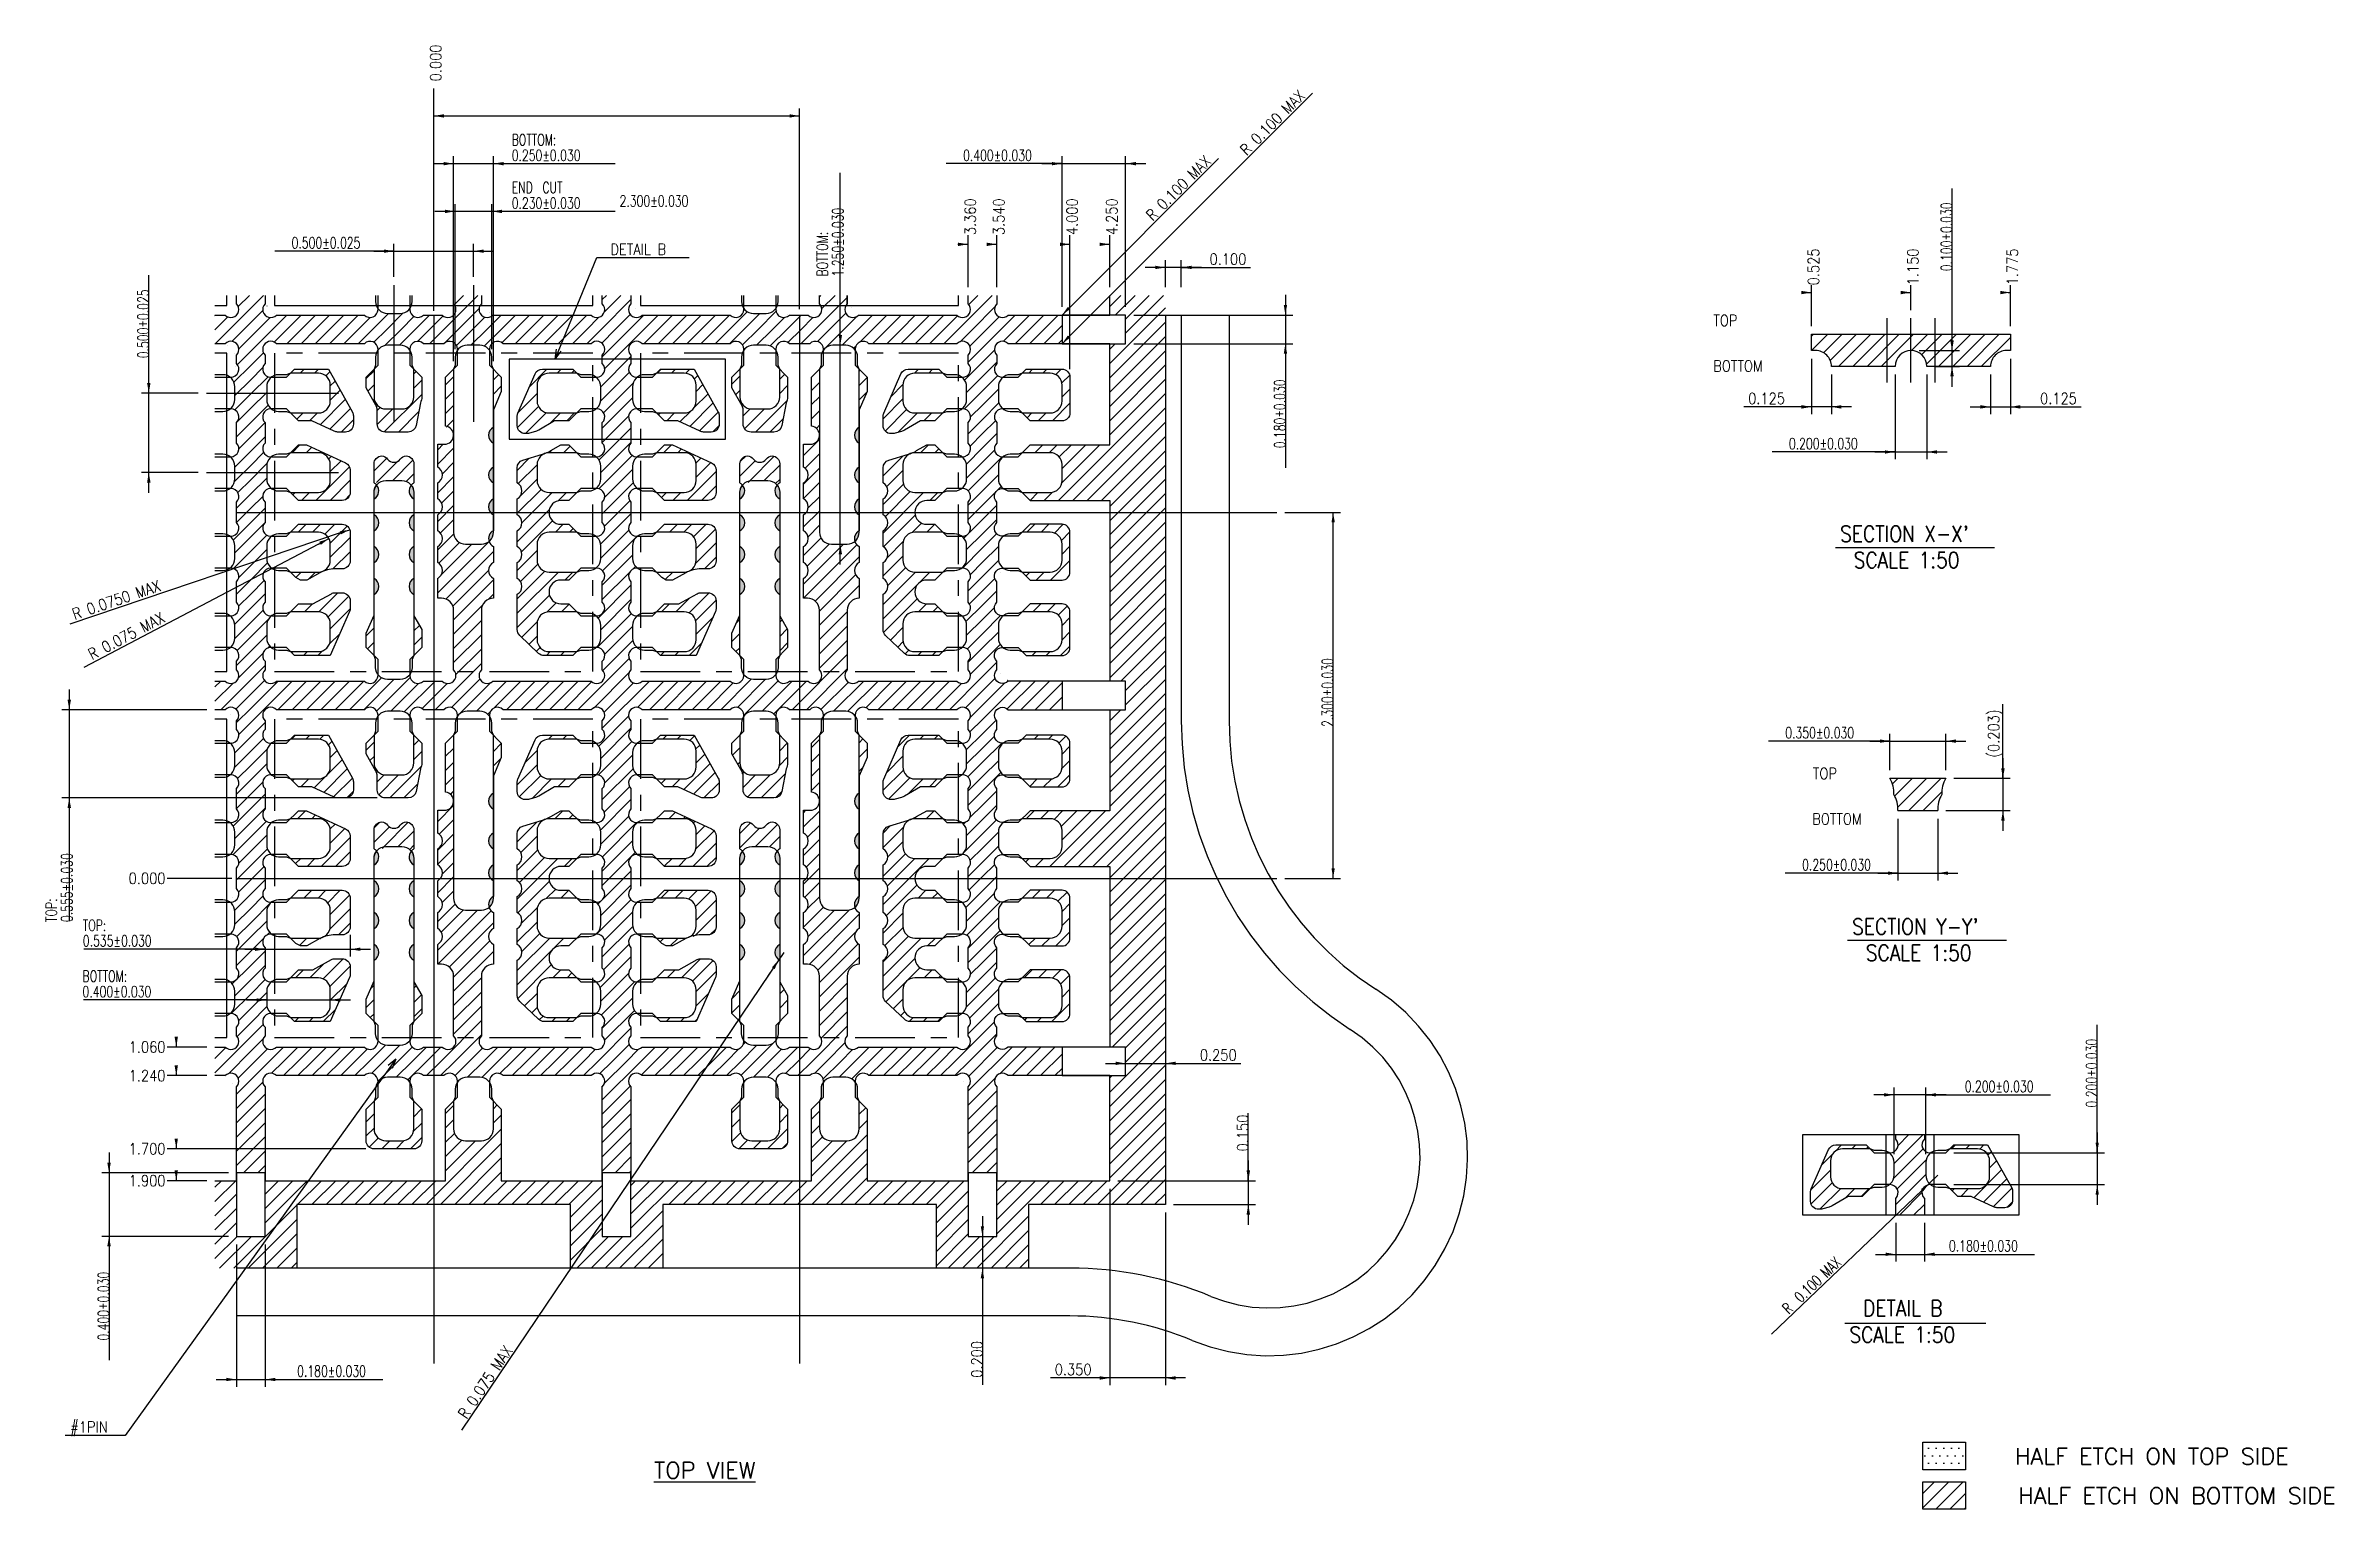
# Model space of a CAD drawing. Header units: millimetres. Extents: x 480.3 to 494.7, y 199.4 to 208.6.
import ezdxf

# ---------------------------------------------------------------- set-up
doc = ezdxf.new("R2010")
doc.units = ezdxf.units.MM
for name, pattern in [('CENTER', [12, 7.5, -1.5, 1.5, -1.5]), ('DASHED', [4.5, 3, -1.5]), ('PHANTOM', [15, 7.5, -1.5, 1.5, -1.5, 1.5, -1.5])]:
    doc.linetypes.add(name, pattern=pattern)
for name, color, linetype in [('3', 7, 'Continuous'), ('3D', 4, 'Continuous'), ('TEMPLATE', 6, 'Continuous')]:
    doc.layers.add(name, color=color, linetype=linetype)
doc.styles.add('SIMPLEX', font='SIMPLEX')
doc.styles.get("Standard").update_dxf_attribs({"font": 'ROMANS', "bigfont": 'EXTFONT2'})
pattern_1 = [(45, (-47.4901, 56.66132), (-0.0449012806, 0.0449012806), [])]

msp = doc.modelspace()

# ---------------------------------------------------------------- texts
at = {"layer": '3', "color": 7, "width": 0.857143}
for s, p in [("SECTION X-X'", (491.601, 205.435)), ('SCALE 1:50', (491.686, 205.27)), ("SECTION Y-Y'", (491.676, 202.967)), ('SCALE 1:50', (491.762, 202.802)), ('DETAIL B', (491.745, 200.568)), ('SCALE 1:50', (491.659, 200.402))]:
    msp.add_text(s, height=0.1, dxfattribs=at).set_placement(p)
at = {"layer": '3', "color": 7, "insert": (484.463, 199.6, -0.01), "char_height": 0.10347, "attachment_point": 5, "style": 'SIMPLEX'}
msp.add_mtext('\\A1;{\\LTOP VIEW}', dxfattribs=at)
at = {"layer": '3D', "color": 7, "width": 0.857143}
for s, p in [('DETAIL B', (483.87, 207.238)), ('TOP', (490.803, 206.791)), ('BOTTOM', (490.803, 206.505)), ('TOP', (491.429, 203.944)), ('BOTTOM', (491.425, 203.658)), ('#1PIN', (480.474, 199.837))]:
    msp.add_text(s, height=0.07, dxfattribs=at).set_placement(p)
at = {"layer": '3D', "color": 7, "char_height": 0.07}
for s, insert, attachment_point, rotation in [('\\W0.857143;0.000', (482.772, 208.329), 4, 90), ('\\W0.857143;R 0.100 MAX', (488.057, 208.045), 8, 45), ('\\W0.857143;R 0.100 MAX', (487.466, 207.634), 8, 45), ('\\W0.857143;3.360', (486.132, 207.362), 4, 90), ('\\W0.857143;3.540', (486.312, 207.362), 4, 90), ('\\W0.857143;4.000', (486.772, 207.362), 4, 90), ('\\W0.857143;4.250', (487.022, 207.362), 4, 90), ('\\W0.714286;0.100±0.030', (492.304, 207.352), 8, 90), ('\\W0.857143;0.525', (491.433, 207.047), 4, 90), ('\\W0.857143;1.150', (492.058, 207.047), 4, 90), ('\\W0.857143;1.775', (492.683, 207.047), 4, 90), ('\\W0.714286;0.500±0.025', (480.968, 206.805), 8, 90), ('\\W0.714286;0.180±0.030', (488.113, 206.239), 8, 90), ('\\W0.714286;2.300±0.030', (488.413, 204.488), 8, 90), ('\\W0.857143;(0.203)', (492.624, 204.23), 8, 90), ('\\W0.714286;0.200±0.030', (493.217, 202.096), 8, 90), ('\\W0.857143;0.150', (487.88, 201.719), 8, 90), ('\\W0.714286;0.400±0.030', (480.718, 200.631), 8, 90), ('{\\W0.71429;R\u30000.100 MAX}', (491.446, 200.737), 8, 43.7), ('\\W0.857143;0.200', (486.209, 200.297), 8, 90), ('{\\W0.85714;R 0.075 MAX}', (483.113, 200.135), 8, 56)]:
    msp.add_mtext(s, dxfattribs=dict(at, insert=insert, attachment_point=attachment_point, rotation=rotation))
at = {"layer": '3D', "color": 7, "char_height": 0.07, "width": 0.69552, "attachment_point": 8, "line_spacing_factor": 0.837}
for s, insert in [('\\W0.714286;\\pxql;BOTTOM:\\P0.250±0.030', (483.597, 207.829)), ('\\W0.714286;\\pxql;END\u3000CUT\\P0.230±0.030', (483.597, 207.529)), ('\\W0.714286;\\pxql;TOP:\\P0.535±0.030', (480.901, 202.892)), ('\\W0.714286;\\pxql;BOTTOM:\\P0.400±0.030', (480.899, 202.573))]:
    msp.add_mtext(s, dxfattribs=dict(at, insert=insert))
at = {"layer": '3D', "color": 7, "char_height": 0.07}
for s, insert, attachment_point in [('\\W0.714286;0.400±0.030', (486.303, 207.829), 8), ('\\W0.714286;2.300±0.030', (484.144, 207.542), 8), ('\\W0.714286;0.500±0.025', (482.082, 207.279), 8), ('\\W0.857143;0.100', (487.752, 207.177), 8), ('\\W0.857143;0.125', (491.138, 206.301), 8), ('\\W0.857143;0.125', (492.973, 206.301), 8), ('\\W0.714286;0.200±0.030', (491.495, 206.017), 8), ('\\W0.714286;0.350±0.030', (491.472, 204.2), 8), ('\\W0.714286;0.250±0.030', (491.578, 203.37), 8), ('\\W0.857143;0.000', (481.073, 203.32), 6), ('\\W0.857143;1.060', (481.073, 202.26), 6), ('\\W0.857143;0.250', (487.691, 202.175), 8), ('\\W0.857143;1.240', (481.073, 202.08), 6), ('\\W0.714286;0.200±0.030', (492.6, 201.977), 8), ('\\W0.857143;1.700', (481.073, 201.62), 6), ('\\W0.857143;1.900', (481.073, 201.42), 6), ('\\W0.714286;0.180±0.030', (492.501, 200.975), 8), ('\\W0.857143;0.350', (486.779, 200.198), 8), ('\\W0.714286;0.180±0.030', (482.117, 200.188), 8)]:
    msp.add_mtext(s, dxfattribs=dict(at, insert=insert, attachment_point=attachment_point))
at = {"layer": '3D', "color": 7, "char_height": 0.07, "width": 0.69552, "attachment_point": 8, "rotation": 90, "line_spacing_factor": 0.837}
for s, insert in [('\\W0.714286;\\pxql;BOTTOM:\\P1.250±0.030', (485.335, 207.45)), ('\\W0.714286;\\pxql;TOP:\\P0.555±0.030', (480.488, 203.393))]:
    msp.add_mtext(s, dxfattribs=dict(at, insert=insert))
at = {"layer": '3D', "color": 1, "char_height": 0.07, "attachment_point": 8}
for s, insert, rotation in [('{\\W0.85714;R 0.0750 MAX}', (480.776, 205.037), 18.7), ('{\\W0.85714;R 0.075 MAX}', (480.844, 204.813), 27.7)]:
    msp.add_mtext(s, dxfattribs=dict(at, insert=insert, rotation=rotation))
at = {"layer": 'TEMPLATE', "color": 7, "char_height": 0.10347, "attachment_point": 5, "style": 'SIMPLEX'}
for s, insert in [('\\A1;HALF ETCH ON TOP SIDE', (493.56, 199.688, -0.01)), ('\\A1;HALF ETCH ON BOTTOM SIDE', (493.718, 199.441, -0.01))]:
    msp.add_mtext(s, dxfattribs=dict(at, insert=insert))

# ---------------------------------------------------------------- hatches: boundary and pattern name
at = {"layer": '3'}
h = msp.add_hatch(dxfattribs=at)
h.set_pattern_fill('ANSI31', color=256, scale=0.02)
h.set_pattern_definition(pattern_1)
h.paths.add_polyline_path([(491.896, 206.74), (491.421, 206.74), (491.421, 206.637), (491.446, 206.637, -0.414214), (491.546, 206.537), (491.896, 206.537)])
h.paths.add_polyline_path([(492.046, 206.74), (491.896, 206.74), (491.896, 206.537), (491.946, 206.537, -0.414214), (492.046, 206.637)])
h.paths.add_polyline_path([(492.196, 206.74), (492.046, 206.74), (492.046, 206.637, -0.414214), (492.146, 206.537), (492.196, 206.537)])
h.paths.add_polyline_path([(492.671, 206.74), (492.304, 206.74), (492.304, 206.537), (492.546, 206.537, -0.414214), (492.646, 206.637), (492.671, 206.637)])
h.paths.add_polyline_path([(492.304, 206.74), (492.196, 206.74), (492.196, 206.637), (492.304, 206.637)])
h.paths.add_polyline_path([(492.304, 206.637), (492.196, 206.637), (492.196, 206.537), (492.304, 206.537)])
h = msp.add_hatch(dxfattribs=at)
h.set_pattern_fill('DOTS', color=256, scale=0.01)
h.set_pattern_definition([(0, (-72.664674, 46.400914), (0.0079375, 0.015875), [0, -0.015875])])
edge = h.paths.add_edge_path()
edge.add_line((485.434, 203.505), (485.434, 203.605))
edge.add_arc((485.461, 203.555), 0.057, 118.2737, 241.7263)
edge = h.paths.add_edge_path()
edge.add_line((484.684, 202.905), (484.684, 202.805))
edge.add_arc((484.657, 202.855), 0.057, 298.2722, 421.7278)
edge = h.paths.add_edge_path()
edge.add_line((484.684, 203.305), (484.684, 203.205))
edge.add_arc((484.657, 203.255), 0.057, 298.2722, 421.7278)
edge = h.paths.add_edge_path()
edge.add_line((484.934, 203.405), (484.934, 203.446))
edge.add_arc((484.859, 203.445), 0.075, 0.3474, 38.6883)
edge.add_arc((484.961, 203.455), 0.057, 139.6764, 241.7262)
edge = h.paths.add_edge_path()
edge.add_line((484.934, 203.005), (484.934, 203.105))
edge.add_arc((484.961, 203.055), 0.057, 118.2732, 241.727)
edge = h.paths.add_edge_path()
edge.add_line((484.934, 202.805), (484.934, 202.905))
edge.add_arc((484.961, 202.855), 0.057, 118.2728, 241.7274)
edge = h.paths.add_edge_path()
edge.add_line((484.934, 203.205), (484.934, 203.305))
edge.add_arc((484.961, 203.255), 0.057, 118.2736, 241.7266)
edge = h.paths.add_edge_path()
edge.add_arc((484.759, 203.445), 0.075, 141.3105, 179.9988)
edge.add_line((484.684, 203.445), (484.684, 203.405))
edge.add_arc((484.657, 203.455), 0.057, 298.2722, 400.3222)
edge = h.paths.add_edge_path()
edge.add_line((484.684, 203.105), (484.684, 203.005))
edge.add_arc((484.657, 203.055), 0.057, 298.2722, 421.7278)
edge = h.paths.add_edge_path()
edge.add_line((485.434, 203.755), (485.434, 203.855))
edge.add_arc((485.461, 203.805), 0.057, 118.2737, 241.7263)
edge = h.paths.add_edge_path()
edge.add_line((485.434, 203.305), (485.434, 203.405))
edge.add_arc((485.461, 203.355), 0.057, 118.2737, 241.7263)
edge = h.paths.add_edge_path()
edge.add_arc((485.359, 203.195), 0.075, 309.6312, 360)
edge.add_line((485.434, 203.195), (485.434, 203.205))
edge.add_arc((485.461, 203.155), 0.057, 118.2737, 198.157)
edge = h.paths.add_edge_path()
edge.add_line((483.134, 203.505), (483.134, 203.605))
edge.add_arc((483.161, 203.555), 0.057, 118.2737, 241.7263)
edge = h.paths.add_edge_path()
edge.add_line((482.384, 202.905), (482.384, 202.805))
edge.add_arc((482.357, 202.855), 0.057, 298.2722, 421.7278)
edge = h.paths.add_edge_path()
edge.add_line((482.384, 203.305), (482.384, 203.205))
edge.add_arc((482.357, 203.255), 0.057, 298.2722, 421.7278)
edge = h.paths.add_edge_path()
edge.add_line((482.634, 203.405), (482.634, 203.446))
edge.add_arc((482.559, 203.445), 0.075, 0.3474, 38.6883)
edge.add_arc((482.661, 203.455), 0.057, 139.6764, 241.7262)
edge = h.paths.add_edge_path()
edge.add_line((482.634, 203.005), (482.634, 203.105))
edge.add_arc((482.661, 203.055), 0.057, 118.2732, 241.727)
edge = h.paths.add_edge_path()
edge.add_line((482.634, 202.805), (482.634, 202.905))
edge.add_arc((482.661, 202.855), 0.057, 118.2728, 241.7274)
edge = h.paths.add_edge_path()
edge.add_line((482.634, 203.205), (482.634, 203.305))
edge.add_arc((482.661, 203.255), 0.057, 118.2736, 241.7266)
edge = h.paths.add_edge_path()
edge.add_arc((482.459, 203.445), 0.075, 141.3105, 179.9988)
edge.add_line((482.384, 203.445), (482.384, 203.405))
edge.add_arc((482.357, 203.455), 0.057, 298.2722, 400.3222)
edge = h.paths.add_edge_path()
edge.add_line((482.384, 203.105), (482.384, 203.005))
edge.add_arc((482.357, 203.055), 0.057, 298.2722, 421.7278)
edge = h.paths.add_edge_path()
edge.add_line((483.134, 203.755), (483.134, 203.855))
edge.add_arc((483.161, 203.805), 0.057, 118.2737, 241.7263)
edge = h.paths.add_edge_path()
edge.add_line((483.134, 203.305), (483.134, 203.405))
edge.add_arc((483.161, 203.355), 0.057, 118.2737, 241.7263)
edge = h.paths.add_edge_path()
edge.add_arc((483.059, 203.195), 0.075, 309.6312, 360)
edge.add_line((483.134, 203.195), (483.134, 203.205))
edge.add_arc((483.161, 203.155), 0.057, 118.2737, 198.157)
edge = h.paths.add_edge_path()
edge.add_line((485.434, 205.805), (485.434, 205.905))
edge.add_arc((485.461, 205.855), 0.057, 118.2737, 241.7263)
edge = h.paths.add_edge_path()
edge.add_line((484.684, 205.205), (484.684, 205.105))
edge.add_arc((484.657, 205.155), 0.057, 298.2722, 421.7278)
edge = h.paths.add_edge_path()
edge.add_line((484.684, 205.605), (484.684, 205.505))
edge.add_arc((484.657, 205.555), 0.057, 298.2722, 421.7278)
edge = h.paths.add_edge_path()
edge.add_line((484.934, 205.705), (484.934, 205.746))
edge.add_arc((484.859, 205.745), 0.075, 0.3474, 38.6883)
edge.add_arc((484.961, 205.755), 0.057, 139.6764, 241.7262)
edge = h.paths.add_edge_path()
edge.add_line((484.934, 205.305), (484.934, 205.405))
edge.add_arc((484.961, 205.355), 0.057, 118.2732, 241.727)
edge = h.paths.add_edge_path()
edge.add_line((484.934, 205.105), (484.934, 205.205))
edge.add_arc((484.961, 205.155), 0.057, 118.2728, 241.7274)
edge = h.paths.add_edge_path()
edge.add_line((484.934, 205.505), (484.934, 205.605))
edge.add_arc((484.961, 205.555), 0.057, 118.2736, 241.7266)
edge = h.paths.add_edge_path()
edge.add_arc((484.759, 205.745), 0.075, 141.3105, 179.9988)
edge.add_line((484.684, 205.745), (484.684, 205.705))
edge.add_arc((484.657, 205.755), 0.057, 298.2722, 400.3222)
edge = h.paths.add_edge_path()
edge.add_line((484.684, 205.405), (484.684, 205.305))
edge.add_arc((484.657, 205.355), 0.057, 298.2722, 421.7278)
edge = h.paths.add_edge_path()
edge.add_line((485.434, 206.055), (485.434, 206.155))
edge.add_arc((485.461, 206.105), 0.057, 118.2737, 241.7263)
edge = h.paths.add_edge_path()
edge.add_line((485.434, 205.605), (485.434, 205.705))
edge.add_arc((485.461, 205.655), 0.057, 118.2737, 241.7263)
edge = h.paths.add_edge_path()
edge.add_arc((485.359, 205.495), 0.075, 309.6312, 360)
edge.add_line((485.434, 205.495), (485.434, 205.505))
edge.add_arc((485.461, 205.455), 0.057, 118.2737, 198.157)
edge = h.paths.add_edge_path()
edge.add_line((483.134, 205.805), (483.134, 205.905))
edge.add_arc((483.161, 205.855), 0.057, 118.2737, 241.7263)
edge = h.paths.add_edge_path()
edge.add_line((482.384, 205.205), (482.384, 205.105))
edge.add_arc((482.357, 205.155), 0.057, 298.2722, 421.7278)
edge = h.paths.add_edge_path()
edge.add_line((482.384, 205.605), (482.384, 205.505))
edge.add_arc((482.357, 205.555), 0.057, 298.2722, 421.7278)
edge = h.paths.add_edge_path()
edge.add_line((482.634, 205.705), (482.634, 205.746))
edge.add_arc((482.559, 205.745), 0.075, 0.3474, 38.6883)
edge.add_arc((482.661, 205.755), 0.057, 139.6764, 241.7262)
edge = h.paths.add_edge_path()
edge.add_line((482.634, 205.305), (482.634, 205.405))
edge.add_arc((482.661, 205.355), 0.057, 118.2732, 241.727)
edge = h.paths.add_edge_path()
edge.add_line((482.634, 205.105), (482.634, 205.205))
edge.add_arc((482.661, 205.155), 0.057, 118.2728, 241.7274)
edge = h.paths.add_edge_path()
edge.add_line((482.634, 205.505), (482.634, 205.605))
edge.add_arc((482.661, 205.555), 0.057, 118.2736, 241.7266)
edge = h.paths.add_edge_path()
edge.add_arc((482.459, 205.745), 0.075, 141.3105, 179.9988)
edge.add_line((482.384, 205.745), (482.384, 205.705))
edge.add_arc((482.357, 205.755), 0.057, 298.2722, 400.3222)
edge = h.paths.add_edge_path()
edge.add_line((482.384, 205.405), (482.384, 205.305))
edge.add_arc((482.357, 205.355), 0.057, 298.2722, 421.7278)
edge = h.paths.add_edge_path()
edge.add_line((483.134, 206.055), (483.134, 206.155))
edge.add_arc((483.161, 206.105), 0.057, 118.2737, 241.7263)
edge = h.paths.add_edge_path()
edge.add_line((483.134, 205.605), (483.134, 205.705))
edge.add_arc((483.161, 205.655), 0.057, 118.2737, 241.7263)
edge = h.paths.add_edge_path()
edge.add_arc((483.059, 205.495), 0.075, 309.6312, 360)
edge.add_line((483.134, 205.495), (483.134, 205.505))
edge.add_arc((483.161, 205.455), 0.057, 118.2737, 198.157)
h = msp.add_hatch(dxfattribs=at)
h.set_pattern_fill('ANSI31', color=256, scale=0.02)
h.set_pattern_definition(pattern_1)
h.paths.add_polyline_path([(492.264, 203.949), (491.914, 203.949, -0.132977), (491.939, 203.847, -0.132977), (491.964, 203.746), (492.214, 203.746, -0.132977), (492.239, 203.847, -0.132977)])
at = {"layer": '3D'}
h = msp.add_hatch(dxfattribs=at)
h.set_pattern_fill('ANSI31', color=256, scale=0.02)
h.paths.add_polyline_path([(487.359, 206.984), (487.009, 206.984), (487.009, 206.86), (487.109, 206.86), (487.109, 206.77), (487.109, 206.68), (487.009, 206.68), (487.009, 204.56), (487.109, 204.56), (487.109, 204.47), (487.109, 204.38), (487.009, 204.38), (487.009, 202.26), (487.109, 202.26), (487.109, 202.17), (487.109, 202.08), (487.009, 202.08), (487.009, 201.42), (486.299, 201.42), (486.299, 201.07), (486.209, 201.07), (486.119, 201.07), (486.119, 201.42), (483.999, 201.42), (483.999, 201.07), (483.909, 201.07), (483.819, 201.07), (483.819, 201.42), (481.699, 201.42), (481.699, 201.07), (481.609, 201.07), (481.519, 201.07), (481.519, 201.42), (481.384, 201.42), (481.384, 200.87), (481.899, 200.87), (481.899, 201.27), (483.619, 201.27), (483.619, 200.87), (484.199, 200.87), (484.199, 201.27), (485.919, 201.27), (485.919, 200.87), (486.499, 200.87), (486.499, 201.27), (487.359, 201.27)])
edge = h.paths.add_edge_path(flags=17)
edge.add_line((486.709, 202.17), (486.709, 202.26))
edge.add_line((486.709, 202.26), (486.37, 202.26))
edge.add_arc((486.334, 202.295), 0.05, 134.427, 315.573, ccw=False)
edge.add_line((486.299, 202.331), (486.299, 202.384))
edge.add_arc((486.334, 202.42), 0.05, 90, 225.573, ccw=False)
edge.add_line((486.334, 202.47), (486.339, 202.47))
edge.add_arc((486.384, 202.53), 0.075, 180, 233.1301, ccw=False)
edge.add_line((486.309, 202.53), (486.309, 202.61))
edge.add_arc((486.384, 202.61), 0.075, 126.8699, 180, ccw=False)
edge.add_line((486.339, 202.67), (486.334, 202.67))
edge.add_arc((486.334, 202.72), 0.05, 134.427, 270, ccw=False)
edge.add_line((486.299, 202.756), (486.299, 202.884))
edge.add_arc((486.334, 202.92), 0.05, 90, 225.573, ccw=False)
edge.add_line((486.334, 202.97), (486.339, 202.97))
edge.add_arc((486.384, 203.03), 0.075, 180, 233.1301, ccw=False)
edge.add_line((486.309, 203.03), (486.309, 203.11))
edge.add_arc((486.384, 203.11), 0.075, 126.8699, 180, ccw=False)
edge.add_line((486.339, 203.17), (486.334, 203.17))
edge.add_arc((486.334, 203.22), 0.05, 134.427, 270, ccw=False)
edge.add_line((486.299, 203.256), (486.299, 203.384))
edge.add_arc((486.334, 203.42), 0.05, 90, 225.573, ccw=False)
edge.add_line((486.334, 203.47), (486.339, 203.47))
edge.add_arc((486.384, 203.53), 0.075, 180, 233.1301, ccw=False)
edge.add_line((486.309, 203.53), (486.309, 203.61))
edge.add_arc((486.384, 203.61), 0.075, 126.8699, 180, ccw=False)
edge.add_line((486.339, 203.67), (486.334, 203.67))
edge.add_arc((486.334, 203.72), 0.05, 134.427, 270, ccw=False)
edge.add_line((486.299, 203.756), (486.299, 203.884))
edge.add_arc((486.334, 203.92), 0.05, 90, 225.573, ccw=False)
edge.add_line((486.334, 203.97), (486.339, 203.97))
edge.add_arc((486.384, 204.03), 0.075, 180, 233.1301, ccw=False)
edge.add_line((486.309, 204.03), (486.309, 204.11))
edge.add_arc((486.384, 204.11), 0.075, 126.8699, 180, ccw=False)
edge.add_line((486.339, 204.17), (486.334, 204.17))
edge.add_arc((486.334, 204.22), 0.05, 134.427, 270, ccw=False)
edge.add_line((486.299, 204.256), (486.299, 204.309))
edge.add_arc((486.334, 204.345), 0.05, 44.427, 225.573, ccw=False)
edge.add_line((486.37, 204.38), (486.709, 204.38))
edge.add_line((486.709, 204.38), (486.709, 204.47))
edge.add_line((486.709, 204.47), (486.709, 204.56))
edge.add_line((486.709, 204.56), (486.37, 204.56))
edge.add_arc((486.334, 204.595), 0.05, 134.427, 315.573, ccw=False)
edge.add_line((486.299, 204.631), (486.299, 204.684))
edge.add_arc((486.334, 204.72), 0.05, 90, 225.573, ccw=False)
edge.add_line((486.334, 204.77), (486.339, 204.77))
edge.add_arc((486.384, 204.83), 0.075, 180, 233.1301, ccw=False)
edge.add_line((486.309, 204.83), (486.309, 204.91))
edge.add_arc((486.384, 204.91), 0.075, 126.8699, 180, ccw=False)
edge.add_line((486.339, 204.97), (486.334, 204.97))
edge.add_arc((486.334, 205.02), 0.05, 134.427, 270, ccw=False)
edge.add_line((486.299, 205.056), (486.299, 205.184))
edge.add_arc((486.334, 205.22), 0.05, 90, 225.573, ccw=False)
edge.add_line((486.334, 205.27), (486.339, 205.27))
edge.add_arc((486.384, 205.33), 0.075, 180, 233.1301, ccw=False)
edge.add_line((486.309, 205.33), (486.309, 205.41))
edge.add_arc((486.384, 205.41), 0.075, 126.8699, 180, ccw=False)
edge.add_line((486.339, 205.47), (486.334, 205.47))
edge.add_arc((486.334, 205.52), 0.05, 134.427, 270, ccw=False)
edge.add_line((486.299, 205.556), (486.299, 205.684))
edge.add_arc((486.334, 205.72), 0.05, 90, 225.573, ccw=False)
edge.add_line((486.334, 205.77), (486.339, 205.77))
edge.add_arc((486.384, 205.83), 0.075, 180, 233.1301, ccw=False)
edge.add_line((486.309, 205.83), (486.309, 205.91))
edge.add_arc((486.384, 205.91), 0.075, 126.8699, 180, ccw=False)
edge.add_line((486.339, 205.97), (486.334, 205.97))
edge.add_arc((486.334, 206.02), 0.05, 134.427, 270, ccw=False)
edge.add_line((486.299, 206.056), (486.299, 206.184))
edge.add_arc((486.334, 206.22), 0.05, 90, 225.573, ccw=False)
edge.add_line((486.334, 206.27), (486.339, 206.27))
edge.add_arc((486.384, 206.33), 0.075, 180, 233.1301, ccw=False)
edge.add_line((486.309, 206.33), (486.309, 206.41))
edge.add_arc((486.384, 206.41), 0.075, 126.8699, 180, ccw=False)
edge.add_line((486.339, 206.47), (486.334, 206.47))
edge.add_arc((486.334, 206.52), 0.05, 134.427, 270, ccw=False)
edge.add_line((486.299, 206.556), (486.299, 206.609))
edge.add_arc((486.334, 206.645), 0.05, 44.427, 225.573, ccw=False)
edge.add_line((486.37, 206.68), (486.709, 206.68))
edge.add_line((486.709, 206.68), (486.709, 206.77))
edge.add_line((486.709, 206.77), (486.709, 206.86))
edge.add_line((486.709, 206.86), (486.37, 206.86))
edge.add_arc((486.334, 206.895), 0.05, 134.427, 315.573, ccw=False)
edge.add_line((486.299, 206.931), (486.299, 206.984))
edge.add_line((486.299, 206.984), (486.119, 206.984))
edge.add_line((486.119, 206.984), (486.119, 206.931))
edge.add_arc((486.084, 206.895), 0.05, -135.573, 45.573, ccw=False)
edge.add_line((486.048, 206.86), (485.43, 206.86))
edge.add_arc((485.394, 206.895), 0.05, 134.427, 315.573, ccw=False)
edge.add_line((485.359, 206.931), (485.359, 206.984))
edge.add_line((485.359, 206.984), (485.184, 206.984))
edge.add_line((485.184, 206.984), (485.184, 206.931))
edge.add_arc((485.149, 206.895), 0.05, -135.573, 45.573, ccw=False)
edge.add_line((485.113, 206.86), (484.995, 206.86))
edge.add_arc((484.959, 206.895), 0.05, 180, 315.573, ccw=False)
edge.add_line((484.909, 206.895), (484.909, 206.9))
edge.add_arc((484.849, 206.945), 0.075, 270, 323.1301, ccw=False)
edge.add_line((484.849, 206.87), (484.769, 206.87))
edge.add_arc((484.769, 206.945), 0.075, 216.8699, 270, ccw=False)
edge.add_line((484.709, 206.9), (484.709, 206.895))
edge.add_arc((484.659, 206.895), 0.05, -135.573, 0, ccw=False)
edge.add_line((484.623, 206.86), (484.07, 206.86))
edge.add_arc((484.034, 206.895), 0.05, 134.427, 315.573, ccw=False)
edge.add_line((483.999, 206.931), (483.999, 206.984))
edge.add_line((483.999, 206.984), (483.819, 206.984))
edge.add_line((483.819, 206.984), (483.819, 206.931))
edge.add_arc((483.784, 206.895), 0.05, -135.573, 45.573, ccw=False)
edge.add_line((483.748, 206.86), (483.13, 206.86))
edge.add_arc((483.094, 206.895), 0.05, 134.427, 315.573, ccw=False)
edge.add_line((483.059, 206.931), (483.059, 206.984))
edge.add_line((483.059, 206.984), (482.884, 206.984))
edge.add_line((482.884, 206.984), (482.884, 206.931))
edge.add_arc((482.849, 206.895), 0.05, -135.573, 45.573, ccw=False)
edge.add_line((482.813, 206.86), (482.695, 206.86))
edge.add_arc((482.659, 206.895), 0.05, 180, 315.573, ccw=False)
edge.add_line((482.609, 206.895), (482.609, 206.9))
edge.add_arc((482.549, 206.945), 0.075, 270, 323.1301, ccw=False)
edge.add_line((482.549, 206.87), (482.469, 206.87))
edge.add_arc((482.469, 206.945), 0.075, 216.8699, 270, ccw=False)
edge.add_line((482.409, 206.9), (482.409, 206.895))
edge.add_arc((482.359, 206.895), 0.05, -135.573, 0, ccw=False)
edge.add_line((482.323, 206.86), (481.77, 206.86))
edge.add_arc((481.734, 206.895), 0.05, 134.427, 315.573, ccw=False)
edge.add_line((481.699, 206.931), (481.699, 206.984))
edge.add_line((481.699, 206.984), (481.519, 206.984))
edge.add_line((481.519, 206.984), (481.519, 206.931))
edge.add_arc((481.484, 206.895), 0.05, -135.573, 45.573, ccw=False)
edge.add_line((481.448, 206.86), (481.384, 206.86))
edge.add_line((481.384, 206.86), (481.384, 206.68))
edge.add_line((481.384, 206.68), (481.448, 206.68))
edge.add_arc((481.484, 206.645), 0.05, -45.573, 135.573, ccw=False)
edge.add_line((481.519, 206.609), (481.519, 206.556))
edge.add_arc((481.484, 206.52), 0.05, -90, 45.573, ccw=False)
edge.add_line((481.484, 206.47), (481.479, 206.47))
edge.add_arc((481.434, 206.41), 0.075, 0, 53.1301, ccw=False)
edge.add_line((481.509, 206.41), (481.509, 206.33))
edge.add_arc((481.434, 206.33), 0.075, -53.1301, 0, ccw=False)
edge.add_line((481.479, 206.27), (481.484, 206.27))
edge.add_arc((481.484, 206.22), 0.05, -45.573, 90, ccw=False)
edge.add_line((481.519, 206.184), (481.519, 206.056))
edge.add_arc((481.484, 206.02), 0.05, -90, 45.573, ccw=False)
edge.add_line((481.484, 205.97), (481.479, 205.97))
edge.add_arc((481.434, 205.91), 0.075, 0, 53.1301, ccw=False)
edge.add_line((481.509, 205.91), (481.509, 205.83))
edge.add_arc((481.434, 205.83), 0.075, -53.1301, 0, ccw=False)
edge.add_line((481.479, 205.77), (481.484, 205.77))
edge.add_arc((481.484, 205.72), 0.05, -45.573, 90, ccw=False)
edge.add_line((481.519, 205.684), (481.519, 205.556))
edge.add_arc((481.484, 205.52), 0.05, -90, 45.573, ccw=False)
edge.add_line((481.484, 205.47), (481.479, 205.47))
edge.add_arc((481.434, 205.41), 0.075, 0, 53.1301, ccw=False)
edge.add_line((481.509, 205.41), (481.509, 205.33))
edge.add_arc((481.434, 205.33), 0.075, 306.8699, 360, ccw=False)
edge.add_line((481.479, 205.27), (481.484, 205.27))
edge.add_arc((481.484, 205.22), 0.05, -45.573, 90, ccw=False)
edge.add_line((481.519, 205.184), (481.519, 205.056))
edge.add_arc((481.484, 205.02), 0.05, -90, 45.573, ccw=False)
edge.add_line((481.484, 204.97), (481.479, 204.97))
edge.add_arc((481.434, 204.91), 0.075, 0, 53.1301, ccw=False)
edge.add_line((481.509, 204.91), (481.509, 204.83))
edge.add_arc((481.434, 204.83), 0.075, -53.1301, 0, ccw=False)
edge.add_line((481.479, 204.77), (481.484, 204.77))
edge.add_arc((481.484, 204.72), 0.05, -45.573, 90, ccw=False)
edge.add_line((481.519, 204.684), (481.519, 204.631))
edge.add_arc((481.484, 204.595), 0.05, -135.573, 45.573, ccw=False)
edge.add_line((481.448, 204.56), (481.384, 204.56))
edge.add_line((481.384, 204.56), (481.384, 204.38))
edge.add_line((481.384, 204.38), (481.448, 204.38))
edge.add_arc((481.484, 204.345), 0.05, -45.573, 135.573, ccw=False)
edge.add_line((481.519, 204.309), (481.519, 204.256))
edge.add_arc((481.484, 204.22), 0.05, -90, 45.573, ccw=False)
edge.add_line((481.484, 204.17), (481.479, 204.17))
edge.add_arc((481.434, 204.11), 0.075, 0, 53.1301, ccw=False)
edge.add_line((481.509, 204.11), (481.509, 204.03))
edge.add_arc((481.434, 204.03), 0.075, -53.1301, 0, ccw=False)
edge.add_line((481.479, 203.97), (481.484, 203.97))
edge.add_arc((481.484, 203.92), 0.05, -45.573, 90, ccw=False)
edge.add_line((481.519, 203.884), (481.519, 203.756))
edge.add_arc((481.484, 203.72), 0.05, -90, 45.573, ccw=False)
edge.add_line((481.484, 203.67), (481.479, 203.67))
edge.add_arc((481.434, 203.61), 0.075, 0, 53.1301, ccw=False)
edge.add_line((481.509, 203.61), (481.509, 203.53))
edge.add_arc((481.434, 203.53), 0.075, -53.1301, 0, ccw=False)
edge.add_line((481.479, 203.47), (481.484, 203.47))
edge.add_arc((481.484, 203.42), 0.05, -45.573, 90, ccw=False)
edge.add_line((481.519, 203.384), (481.519, 203.256))
edge.add_arc((481.484, 203.22), 0.05, -90, 45.573, ccw=False)
edge.add_line((481.484, 203.17), (481.479, 203.17))
edge.add_arc((481.434, 203.11), 0.075, 0, 53.1301, ccw=False)
edge.add_line((481.509, 203.11), (481.509, 203.03))
edge.add_arc((481.434, 203.03), 0.075, -53.1301, 0, ccw=False)
edge.add_line((481.479, 202.97), (481.484, 202.97))
edge.add_arc((481.484, 202.92), 0.05, -45.573, 90, ccw=False)
edge.add_line((481.519, 202.884), (481.519, 202.756))
edge.add_arc((481.484, 202.72), 0.05, -90, 45.573, ccw=False)
edge.add_line((481.484, 202.67), (481.479, 202.67))
edge.add_arc((481.434, 202.61), 0.075, 0, 53.1301, ccw=False)
edge.add_line((481.509, 202.61), (481.509, 202.53))
edge.add_arc((481.434, 202.53), 0.075, -53.1301, 0, ccw=False)
edge.add_line((481.479, 202.47), (481.484, 202.47))
edge.add_arc((481.484, 202.42), 0.05, -45.573, 90, ccw=False)
edge.add_line((481.519, 202.384), (481.519, 202.331))
edge.add_arc((481.484, 202.295), 0.05, -135.573, 45.573, ccw=False)
edge.add_line((481.448, 202.26), (481.384, 202.26))
edge.add_line((481.384, 202.26), (481.384, 202.08))
edge.add_line((481.384, 202.08), (481.448, 202.08))
edge.add_arc((481.484, 202.045), 0.05, -45.573, 135.573, ccw=False)
edge.add_line((481.519, 202.009), (481.519, 201.47))
edge.add_line((481.519, 201.47), (481.609, 201.47))
edge.add_line((481.609, 201.47), (481.699, 201.47))
edge.add_line((481.699, 201.47), (481.699, 202.009))
edge.add_arc((481.734, 202.045), 0.05, 44.427, 225.573, ccw=False)
edge.add_line((481.77, 202.08), (482.323, 202.08))
edge.add_arc((482.359, 202.045), 0.05, 0, 135.573, ccw=False)
edge.add_line((482.409, 202.045), (482.409, 202.04))
edge.add_arc((482.469, 201.995), 0.075, 90, 143.1301, ccw=False)
edge.add_line((482.469, 202.07), (482.549, 202.07))
edge.add_arc((482.549, 201.995), 0.075, 36.8699, 90, ccw=False)
edge.add_line((482.609, 202.04), (482.609, 202.045))
edge.add_arc((482.659, 202.045), 0.05, 44.427, 180, ccw=False)
edge.add_line((482.695, 202.08), (482.823, 202.08))
edge.add_arc((482.859, 202.045), 0.05, 0, 135.573, ccw=False)
edge.add_line((482.909, 202.045), (482.909, 202.04))
edge.add_arc((482.969, 201.995), 0.075, 90, 143.1301, ccw=False)
edge.add_line((482.969, 202.07), (483.049, 202.07))
edge.add_arc((483.049, 201.995), 0.075, 36.8699, 90, ccw=False)
edge.add_line((483.109, 202.04), (483.109, 202.045))
edge.add_arc((483.159, 202.045), 0.05, 44.427, 180, ccw=False)
edge.add_line((483.195, 202.08), (483.748, 202.08))
edge.add_arc((483.784, 202.045), 0.05, -45.573, 135.573, ccw=False)
edge.add_line((483.819, 202.009), (483.819, 201.47))
edge.add_line((483.819, 201.47), (483.909, 201.47))
edge.add_line((483.909, 201.47), (483.999, 201.47))
edge.add_line((483.999, 201.47), (483.999, 202.009))
edge.add_arc((484.034, 202.045), 0.05, 44.427, 225.573, ccw=False)
edge.add_line((484.07, 202.08), (484.623, 202.08))
edge.add_arc((484.659, 202.045), 0.05, 0, 135.573, ccw=False)
edge.add_line((484.709, 202.045), (484.709, 202.04))
edge.add_arc((484.769, 201.995), 0.075, 90, 143.1301, ccw=False)
edge.add_line((484.769, 202.07), (484.849, 202.07))
edge.add_arc((484.849, 201.995), 0.075, 36.8699, 90, ccw=False)
edge.add_line((484.909, 202.04), (484.909, 202.045))
edge.add_arc((484.959, 202.045), 0.05, 44.427, 180, ccw=False)
edge.add_line((484.995, 202.08), (485.123, 202.08))
edge.add_arc((485.159, 202.045), 0.05, 0, 135.573, ccw=False)
edge.add_line((485.209, 202.045), (485.209, 202.04))
edge.add_arc((485.269, 201.995), 0.075, 90, 143.1301, ccw=False)
edge.add_line((485.269, 202.07), (485.349, 202.07))
edge.add_arc((485.349, 201.995), 0.075, 36.8699, 90, ccw=False)
edge.add_line((485.409, 202.04), (485.409, 202.045))
edge.add_arc((485.459, 202.045), 0.05, 44.427, 180, ccw=False)
edge.add_line((485.495, 202.08), (486.048, 202.08))
edge.add_arc((486.084, 202.045), 0.05, -45.573, 135.573, ccw=False)
edge.add_line((486.119, 202.009), (486.119, 201.47))
edge.add_line((486.119, 201.47), (486.209, 201.47))
edge.add_line((486.209, 201.47), (486.299, 201.47))
edge.add_line((486.299, 201.47), (486.299, 202.009))
edge.add_arc((486.334, 202.045), 0.05, 44.427, 225.573, ccw=False)
edge.add_line((486.37, 202.08), (486.709, 202.08))
edge.add_line((486.709, 202.08), (486.709, 202.17))
h.paths.add_polyline_path([(486.209, 202.17), (485.059, 202.17), (483.909, 202.17), (482.759, 202.17), (481.609, 202.17), (481.609, 203.32), (481.609, 204.47), (481.609, 205.62), (481.609, 206.77), (482.759, 206.77), (483.909, 206.77), (485.059, 206.77), (486.209, 206.77), (486.209, 205.62), (486.209, 204.47), (486.209, 203.32)], flags=16)
edge = h.paths.add_edge_path(flags=0)
edge.add_line((486.048, 202.26), (485.43, 202.26))
edge.add_arc((485.394, 202.295), 0.05, 150, 315.573, ccw=False)
edge.add_line((485.351, 202.32), (485.192, 202.32))
edge.add_arc((485.149, 202.295), 0.05, -135.573, 30, ccw=False)
edge.add_line((485.113, 202.26), (485.059, 202.26))
edge.add_line((485.059, 202.26), (484.995, 202.26))
edge.add_arc((484.959, 202.295), 0.05, 180, 315.573, ccw=False)
edge.add_line((484.909, 202.295), (484.909, 202.3))
edge.add_arc((484.849, 202.345), 0.075, 270, 323.1301, ccw=False)
edge.add_line((484.849, 202.27), (484.769, 202.27))
edge.add_arc((484.769, 202.345), 0.075, 216.8699, 270, ccw=False)
edge.add_line((484.709, 202.3), (484.709, 202.295))
edge.add_arc((484.659, 202.295), 0.05, 224.427, 360, ccw=False)
edge.add_line((484.623, 202.26), (484.07, 202.26))
edge.add_arc((484.034, 202.295), 0.05, 134.427, 315.573, ccw=False)
edge.add_line((483.999, 202.331), (483.999, 202.384))
edge.add_arc((484.034, 202.42), 0.05, 90, 225.573, ccw=False)
edge.add_line((484.034, 202.47), (484.039, 202.47))
edge.add_arc((484.084, 202.53), 0.075, 180, 233.1301, ccw=False)
edge.add_line((484.009, 202.53), (484.009, 202.61))
edge.add_arc((484.084, 202.61), 0.075, 126.8699, 180, ccw=False)
edge.add_line((484.039, 202.67), (484.034, 202.67))
edge.add_arc((484.034, 202.72), 0.05, 134.427, 270, ccw=False)
edge.add_line((483.999, 202.756), (483.999, 202.884))
edge.add_arc((484.034, 202.92), 0.05, 90, 225.573, ccw=False)
edge.add_line((484.034, 202.97), (484.039, 202.97))
edge.add_arc((484.084, 203.03), 0.075, 180, 233.1301, ccw=False)
edge.add_line((484.009, 203.03), (484.009, 203.11))
edge.add_arc((484.084, 203.11), 0.075, 126.8699, 180, ccw=False)
edge.add_line((484.039, 203.17), (484.034, 203.17))
edge.add_arc((484.034, 203.22), 0.05, 134.427, 270, ccw=False)
edge.add_line((483.999, 203.256), (483.999, 203.32))
edge.add_line((483.999, 203.32), (483.999, 203.384))
edge.add_arc((484.034, 203.42), 0.05, 90, 225.573, ccw=False)
edge.add_line((484.034, 203.47), (484.039, 203.47))
edge.add_arc((484.084, 203.53), 0.075, 180, 233.1301, ccw=False)
edge.add_line((484.009, 203.53), (484.009, 203.61))
edge.add_arc((484.084, 203.61), 0.075, 126.8699, 180, ccw=False)
edge.add_line((484.039, 203.67), (484.034, 203.67))
edge.add_arc((484.034, 203.72), 0.05, 134.427, 270, ccw=False)
edge.add_line((483.999, 203.756), (483.999, 203.884))
edge.add_arc((484.034, 203.92), 0.05, 90, 225.573, ccw=False)
edge.add_line((484.034, 203.97), (484.039, 203.97))
edge.add_arc((484.084, 204.03), 0.075, 180, 233.1301, ccw=False)
edge.add_line((484.009, 204.03), (484.009, 204.11))
edge.add_arc((484.084, 204.11), 0.075, 126.8699, 180, ccw=False)
edge.add_line((484.039, 204.17), (484.034, 204.17))
edge.add_arc((484.034, 204.22), 0.05, 134.427, 270, ccw=False)
edge.add_line((483.999, 204.256), (483.999, 204.309))
edge.add_arc((484.034, 204.345), 0.05, 44.427, 225.573, ccw=False)
edge.add_line((484.07, 204.38), (484.623, 204.38))
edge.add_arc((484.659, 204.345), 0.05, 0, 135.573, ccw=False)
edge.add_line((484.709, 204.345), (484.709, 204.34))
edge.add_arc((484.769, 204.295), 0.075, 90, 143.1301, ccw=False)
edge.add_line((484.769, 204.37), (484.849, 204.37))
edge.add_arc((484.849, 204.295), 0.075, 36.8699, 90, ccw=False)
edge.add_line((484.909, 204.34), (484.909, 204.345))
edge.add_arc((484.959, 204.345), 0.05, 44.427, 180, ccw=False)
edge.add_line((484.995, 204.38), (485.059, 204.38))
edge.add_line((485.059, 204.38), (485.123, 204.38))
edge.add_arc((485.159, 204.345), 0.05, 0, 135.573, ccw=False)
edge.add_line((485.209, 204.345), (485.209, 204.34))
edge.add_arc((485.269, 204.295), 0.075, 90, 143.1301, ccw=False)
edge.add_line((485.269, 204.37), (485.349, 204.37))
edge.add_arc((485.349, 204.295), 0.075, 36.8699, 90, ccw=False)
edge.add_line((485.409, 204.34), (485.409, 204.345))
edge.add_arc((485.459, 204.345), 0.05, 44.427, 180, ccw=False)
edge.add_line((485.495, 204.38), (486.048, 204.38))
edge.add_arc((486.084, 204.345), 0.05, -45.573, 135.573, ccw=False)
edge.add_line((486.119, 204.309), (486.119, 204.256))
edge.add_arc((486.084, 204.22), 0.05, -90, 45.573, ccw=False)
edge.add_line((486.084, 204.17), (486.079, 204.17))
edge.add_arc((486.034, 204.11), 0.075, 0, 53.1301, ccw=False)
edge.add_line((486.109, 204.11), (486.109, 204.03))
edge.add_arc((486.034, 204.03), 0.075, -53.1301, 0, ccw=False)
edge.add_line((486.079, 203.97), (486.084, 203.97))
edge.add_arc((486.084, 203.92), 0.05, -45.573, 90, ccw=False)
edge.add_line((486.119, 203.884), (486.119, 203.756))
edge.add_arc((486.084, 203.72), 0.05, -90, 45.573, ccw=False)
edge.add_line((486.084, 203.67), (486.079, 203.67))
edge.add_arc((486.034, 203.61), 0.075, 0, 53.1301, ccw=False)
edge.add_line((486.109, 203.61), (486.109, 203.53))
edge.add_arc((486.034, 203.53), 0.075, -53.1301, 0, ccw=False)
edge.add_line((486.079, 203.47), (486.084, 203.47))
edge.add_arc((486.084, 203.42), 0.05, -45.573, 90, ccw=False)
edge.add_line((486.119, 203.384), (486.119, 203.32))
edge.add_line((486.119, 203.32), (486.119, 203.256))
edge.add_arc((486.084, 203.22), 0.05, -90, 45.573, ccw=False)
edge.add_line((486.084, 203.17), (486.079, 203.17))
edge.add_arc((486.034, 203.11), 0.075, 0, 53.1301, ccw=False)
edge.add_line((486.109, 203.11), (486.109, 203.03))
edge.add_arc((486.034, 203.03), 0.075, 306.8699, 360, ccw=False)
edge.add_line((486.079, 202.97), (486.084, 202.97))
edge.add_arc((486.084, 202.92), 0.05, -45.573, 90, ccw=False)
edge.add_line((486.119, 202.884), (486.119, 202.756))
edge.add_arc((486.084, 202.72), 0.05, -90, 45.573, ccw=False)
edge.add_line((486.084, 202.67), (486.079, 202.67))
edge.add_arc((486.034, 202.61), 0.075, 0, 53.1301, ccw=False)
edge.add_line((486.109, 202.61), (486.109, 202.53))
edge.add_arc((486.034, 202.53), 0.075, -53.1301, 0, ccw=False)
edge.add_line((486.079, 202.47), (486.084, 202.47))
edge.add_arc((486.084, 202.42), 0.05, -45.573, 90, ccw=False)
edge.add_line((486.119, 202.384), (486.119, 202.331))
edge.add_arc((486.084, 202.295), 0.05, -135.573, 45.573, ccw=False)
edge = h.paths.add_edge_path(flags=0)
edge.add_line((485.959, 202.445), (485.934, 202.42))
edge.add_line((485.934, 202.42), (485.753, 202.42))
edge.add_arc((485.753, 202.47), 0.05, 226.415, 270, ccw=False)
edge.add_line((485.718, 202.434), (485.6, 202.547))
edge.add_arc((485.634, 202.583), 0.05, 180, 226.415, ccw=False)
edge.add_line((485.584, 202.583), (485.584, 202.805))
edge.add_arc((485.557, 202.855), 0.057, 298.2737, 421.7263)
edge.add_line((485.584, 202.905), (485.584, 203.005))
edge.add_arc((485.557, 203.055), 0.057, 298.2737, 421.7263)
edge.add_line((485.584, 203.105), (485.584, 203.205))
edge.add_arc((485.557, 203.255), 0.057, 298.2737, 421.7263)
edge.add_line((485.584, 203.305), (485.584, 203.32))
edge.add_line((485.584, 203.32), (485.584, 203.405))
edge.add_arc((485.557, 203.455), 0.057, 298.2737, 421.7263)
edge.add_line((485.584, 203.505), (485.584, 203.6))
edge.add_arc((485.634, 203.6), 0.05, 106.723, 180, ccw=False)
edge.add_line((485.62, 203.648), (485.743, 203.685))
edge.add_arc((485.674, 203.915), 0.24, 286.6805, 289.4338)
edge.add_arc((485.784, 203.62), 0.075, 113.7019, 180)
edge.add_line((485.709, 203.62), (485.709, 203.52))
edge.add_arc((485.784, 203.52), 0.075, 180, 270)
edge.add_line((485.784, 203.445), (485.959, 203.445))
edge.add_line((485.959, 203.445), (485.909, 203.395))
edge.add_line((485.909, 203.395), (485.859, 203.395))
edge.add_arc((485.859, 203.32), 0.075, 90, 180)
edge.add_arc((485.859, 203.32), 0.075, 180, 270)
edge.add_line((485.859, 203.245), (485.909, 203.245))
edge.add_line((485.909, 203.245), (485.959, 203.195))
edge.add_line((485.959, 203.195), (485.784, 203.195))
edge.add_arc((485.784, 203.12), 0.075, 90, 180)
edge.add_line((485.709, 203.12), (485.709, 203.02))
edge.add_arc((485.784, 203.02), 0.075, 180, 270)
edge.add_line((485.784, 202.945), (485.959, 202.945))
edge.add_line((485.959, 202.945), (485.909, 202.895))
edge.add_line((485.909, 202.895), (485.859, 202.895))
edge.add_arc((485.859, 202.82), 0.075, 90, 270)
edge.add_line((485.859, 202.745), (485.909, 202.745))
edge.add_line((485.909, 202.745), (485.959, 202.695))
edge.add_line((485.959, 202.695), (485.784, 202.695))
edge.add_arc((485.784, 202.62), 0.075, 90, 180)
edge.add_line((485.709, 202.62), (485.709, 202.52))
edge.add_arc((485.784, 202.52), 0.075, 180, 270)
edge.add_line((485.784, 202.445), (485.959, 202.445))
h.paths.add_polyline_path([(484.984, 202.47), (484.934, 202.42), (484.934, 202.67), (484.984, 202.584)], flags=0)
edge = h.paths.add_edge_path(flags=0)
edge.add_line((485.959, 203.695), (485.784, 203.695))
edge.add_arc((485.784, 203.62), 0.075, 90, 107.1975)
edge.add_arc((485.674, 203.915), 0.24, 291.4655, 300.2134)
edge.add_line((485.795, 203.708), (485.859, 203.745))
edge.add_line((485.859, 203.745), (485.909, 203.745))
edge.add_line((485.909, 203.745), (485.959, 203.695))
edge = h.paths.add_edge_path(flags=0)
edge.add_line((485.909, 203.895), (485.819, 203.895))
edge.add_line((485.819, 203.895), (485.719, 203.837))
edge.add_arc((485.674, 203.915), 0.09, 286.6805, 300.2134, ccw=False)
edge.add_line((485.7, 203.829), (485.661, 203.817))
edge.add_arc((485.647, 203.865), 0.05, 270, 286.6805, ccw=False)
edge.add_line((485.647, 203.815), (485.634, 203.815))
edge.add_arc((485.634, 203.865), 0.05, 180, 270, ccw=False)
edge.add_line((485.584, 203.865), (485.584, 203.923))
edge.add_arc((485.634, 203.923), 0.05, 156.4067, 180, ccw=False)
edge.add_line((485.588, 203.943), (485.696, 204.19))
edge.add_arc((485.742, 204.17), 0.05, 90, 156.4067, ccw=False)
edge.add_line((485.742, 204.22), (485.934, 204.22))
edge.add_line((485.934, 204.22), (485.959, 204.195))
edge.add_line((485.959, 204.195), (485.784, 204.195))
edge.add_arc((485.784, 204.12), 0.075, 90, 180)
edge.add_line((485.709, 204.12), (485.709, 204.02))
edge.add_arc((485.784, 204.02), 0.075, 180, 270)
edge.add_line((485.784, 203.945), (485.959, 203.945))
edge.add_line((485.959, 203.945), (485.909, 203.895))
h.paths.add_polyline_path([(484.684, 202.42), (484.634, 202.47), (484.634, 202.561), (484.684, 202.675)], flags=0)
edge = h.paths.add_edge_path(flags=0)
edge.add_arc((484.859, 203.445), 0.075, 38.6883, 90)
edge.add_line((484.859, 203.52), (484.759, 203.52))
edge.add_arc((484.759, 203.445), 0.075, 90, 141.3105)
edge.add_arc((484.657, 203.455), 0.057, 40.3222, 61.728)
edge.add_line((484.684, 203.505), (484.684, 203.625))
edge.add_arc((484.734, 203.625), 0.05, 92.8637, 180, ccw=False)
edge.add_arc((484.729, 203.625), 0.05, 36.8699, 87.1363, ccw=False)
edge.add_arc((484.809, 203.685), 0.05, 216.8699, 323.1301)
edge.add_arc((484.889, 203.625), 0.05, 92.8637, 143.1301, ccw=False)
edge.add_arc((484.884, 203.625), 0.05, 0.3565, 87.1363, ccw=False)
edge.add_line((484.934, 203.625), (484.934, 203.505))
edge.add_arc((484.961, 203.455), 0.057, 118.2731, 139.6764)
edge = h.paths.add_edge_path(flags=0)
edge.add_line((484.53, 202.697), (484.409, 202.42))
edge.add_line((484.409, 202.42), (484.184, 202.42))
edge.add_line((484.184, 202.42), (484.159, 202.445))
edge.add_line((484.159, 202.445), (484.334, 202.445))
edge.add_arc((484.334, 202.52), 0.075, 270, 360)
edge.add_line((484.409, 202.52), (484.409, 202.62))
edge.add_arc((484.334, 202.62), 0.075, 360, 450)
edge.add_line((484.334, 202.695), (484.159, 202.695))
edge.add_line((484.159, 202.695), (484.209, 202.745))
edge.add_line((484.209, 202.745), (484.3, 202.745))
edge.add_line((484.3, 202.745), (484.416, 202.809))
edge.add_arc((484.44, 202.765), 0.05, 90, 118.7224, ccw=False)
edge.add_line((484.44, 202.815), (484.484, 202.815))
edge.add_arc((484.484, 202.765), 0.05, 0, 90, ccw=False)
edge.add_line((484.534, 202.765), (484.534, 202.717))
edge.add_arc((484.484, 202.717), 0.05, 336.4067, 360, ccw=False)
h.paths.add_polyline_path([(485.434, 203.965), (485.434, 204.22), (485.484, 204.17), (485.484, 204.08)], flags=0)
edge = h.paths.add_edge_path(flags=0)
edge.add_line((484.484, 202.965), (484.44, 202.965))
edge.add_arc((484.44, 202.765), 0.2, 90, 112.7774)
edge.add_arc((484.334, 203.019), 0.075, 292.4144, 360.9649)
edge.add_line((484.409, 203.02), (484.409, 203.12))
edge.add_arc((484.334, 203.12), 0.075, 0, 90)
edge.add_line((484.334, 203.195), (484.159, 203.195))
edge.add_line((484.159, 203.195), (484.209, 203.245))
edge.add_line((484.209, 203.245), (484.484, 203.245))
edge.add_arc((484.484, 203.195), 0.05, 0, 90, ccw=False)
edge.add_line((484.534, 203.195), (484.534, 203.015))
edge.add_arc((484.484, 203.015), 0.05, -90, 0, ccw=False)
edge = h.paths.add_edge_path(flags=0)
edge.add_line((484.898, 203.825), (484.754, 203.825))
edge.add_arc((484.754, 203.875), 0.05, 180, 270, ccw=False)
edge.add_line((484.704, 203.875), (484.704, 203.965))
edge.add_arc((484.654, 203.965), 0.05, 0, 29.1863)
edge.add_line((484.698, 203.989), (484.634, 204.103))
edge.add_line((484.634, 204.103), (484.634, 204.17))
edge.add_line((484.634, 204.17), (484.684, 204.22))
edge.add_line((484.684, 204.22), (484.684, 204.045))
edge.add_arc((484.759, 204.045), 0.075, 180, 270)
edge.add_line((484.759, 203.97), (484.859, 203.97))
edge.add_arc((484.859, 204.045), 0.075, 270, 360)
edge.add_line((484.934, 204.045), (484.934, 204.22))
edge.add_line((484.934, 204.22), (484.984, 204.17))
edge.add_line((484.984, 204.17), (484.984, 204.045))
edge.add_arc((484.909, 204.045), 0.075, -28.4255, 0, ccw=False)
edge.add_line((484.975, 204.009), (484.948, 203.866))
edge.add_arc((484.898, 203.875), 0.05, 270, 349.1808, ccw=False)
edge = h.paths.add_edge_path(flags=0)
edge.add_line((484.484, 203.395), (484.209, 203.395))
edge.add_line((484.209, 203.395), (484.159, 203.445))
edge.add_line((484.159, 203.445), (484.334, 203.445))
edge.add_arc((484.334, 203.52), 0.075, 270, 360)
edge.add_line((484.409, 203.52), (484.409, 203.62))
edge.add_arc((484.334, 203.62), 0.075, 360, 450)
edge.add_line((484.334, 203.695), (484.159, 203.695))
edge.add_line((484.159, 203.695), (484.209, 203.745))
edge.add_line((484.209, 203.745), (484.26, 203.745))
edge.add_line((484.26, 203.745), (484.505, 203.631))
edge.add_arc((484.484, 203.586), 0.05, 0, 65.1064, ccw=False)
edge.add_line((484.534, 203.586), (484.534, 203.445))
edge.add_arc((484.484, 203.445), 0.05, 270, 360, ccw=False)
edge = h.paths.add_edge_path(flags=0)
edge.add_line((486.048, 204.56), (485.43, 204.56))
edge.add_arc((485.394, 204.595), 0.05, 150, 315.573, ccw=False)
edge.add_line((485.351, 204.62), (485.192, 204.62))
edge.add_arc((485.149, 204.595), 0.05, -135.573, 30, ccw=False)
edge.add_line((485.113, 204.56), (485.059, 204.56))
edge.add_line((485.059, 204.56), (484.995, 204.56))
edge.add_arc((484.959, 204.595), 0.05, 180, 315.573, ccw=False)
edge.add_line((484.909, 204.595), (484.909, 204.6))
edge.add_arc((484.849, 204.645), 0.075, 270, 323.1301, ccw=False)
edge.add_line((484.849, 204.57), (484.769, 204.57))
edge.add_arc((484.769, 204.645), 0.075, 216.8699, 270, ccw=False)
edge.add_line((484.709, 204.6), (484.709, 204.595))
edge.add_arc((484.659, 204.595), 0.05, 224.427, 360, ccw=False)
edge.add_line((484.623, 204.56), (484.07, 204.56))
edge.add_arc((484.034, 204.595), 0.05, 134.427, 315.573, ccw=False)
edge.add_line((483.999, 204.631), (483.999, 204.684))
edge.add_arc((484.034, 204.72), 0.05, 90, 225.573, ccw=False)
edge.add_line((484.034, 204.77), (484.039, 204.77))
edge.add_arc((484.084, 204.83), 0.075, 180, 233.1301, ccw=False)
edge.add_line((484.009, 204.83), (484.009, 204.91))
edge.add_arc((484.084, 204.91), 0.075, 126.8699, 180, ccw=False)
edge.add_line((484.039, 204.97), (484.034, 204.97))
edge.add_arc((484.034, 205.02), 0.05, 134.427, 270, ccw=False)
edge.add_line((483.999, 205.056), (483.999, 205.184))
edge.add_arc((484.034, 205.22), 0.05, 90, 225.573, ccw=False)
edge.add_line((484.034, 205.27), (484.039, 205.27))
edge.add_arc((484.084, 205.33), 0.075, 180, 233.1301, ccw=False)
edge.add_line((484.009, 205.33), (484.009, 205.41))
edge.add_arc((484.084, 205.41), 0.075, 126.8699, 180, ccw=False)
edge.add_line((484.039, 205.47), (484.034, 205.47))
edge.add_arc((484.034, 205.52), 0.05, 134.427, 270, ccw=False)
edge.add_line((483.999, 205.556), (483.999, 205.62))
edge.add_line((483.999, 205.62), (483.999, 205.684))
edge.add_arc((484.034, 205.72), 0.05, 90, 225.573, ccw=False)
edge.add_line((484.034, 205.77), (484.039, 205.77))
edge.add_arc((484.084, 205.83), 0.075, 180, 233.1301, ccw=False)
edge.add_line((484.009, 205.83), (484.009, 205.91))
edge.add_arc((484.084, 205.91), 0.075, 126.8699, 180, ccw=False)
edge.add_line((484.039, 205.97), (484.034, 205.97))
edge.add_arc((484.034, 206.02), 0.05, 134.427, 270, ccw=False)
edge.add_line((483.999, 206.056), (483.999, 206.184))
edge.add_arc((484.034, 206.22), 0.05, 90, 225.573, ccw=False)
edge.add_line((484.034, 206.27), (484.039, 206.27))
edge.add_arc((484.084, 206.33), 0.075, 180, 233.1301, ccw=False)
edge.add_line((484.009, 206.33), (484.009, 206.41))
edge.add_arc((484.084, 206.41), 0.075, 126.8699, 180, ccw=False)
edge.add_line((484.039, 206.47), (484.034, 206.47))
edge.add_arc((484.034, 206.52), 0.05, 134.427, 270, ccw=False)
edge.add_line((483.999, 206.556), (483.999, 206.609))
edge.add_arc((484.034, 206.645), 0.05, 44.427, 225.573, ccw=False)
edge.add_line((484.07, 206.68), (484.623, 206.68))
edge.add_arc((484.659, 206.645), 0.05, 0, 135.573, ccw=False)
edge.add_line((484.709, 206.645), (484.709, 206.64))
edge.add_arc((484.769, 206.595), 0.075, 90, 143.1301, ccw=False)
edge.add_line((484.769, 206.67), (484.849, 206.67))
edge.add_arc((484.849, 206.595), 0.075, 36.8699, 90, ccw=False)
edge.add_line((484.909, 206.64), (484.909, 206.645))
edge.add_arc((484.959, 206.645), 0.05, 44.427, 180, ccw=False)
edge.add_line((484.995, 206.68), (485.059, 206.68))
edge.add_line((485.059, 206.68), (485.123, 206.68))
edge.add_arc((485.159, 206.645), 0.05, 0, 135.573, ccw=False)
edge.add_line((485.209, 206.645), (485.209, 206.64))
edge.add_arc((485.269, 206.595), 0.075, 90, 143.1301, ccw=False)
edge.add_line((485.269, 206.67), (485.349, 206.67))
edge.add_arc((485.349, 206.595), 0.075, 36.8699, 90, ccw=False)
edge.add_line((485.409, 206.64), (485.409, 206.645))
edge.add_arc((485.459, 206.645), 0.05, 44.427, 180, ccw=False)
edge.add_line((485.495, 206.68), (486.048, 206.68))
edge.add_arc((486.084, 206.645), 0.05, -45.573, 135.573, ccw=False)
edge.add_line((486.119, 206.609), (486.119, 206.556))
edge.add_arc((486.084, 206.52), 0.05, -90, 45.573, ccw=False)
edge.add_line((486.084, 206.47), (486.079, 206.47))
edge.add_arc((486.034, 206.41), 0.075, 0, 53.1301, ccw=False)
edge.add_line((486.109, 206.41), (486.109, 206.33))
edge.add_arc((486.034, 206.33), 0.075, -53.1301, 0, ccw=False)
edge.add_line((486.079, 206.27), (486.084, 206.27))
edge.add_arc((486.084, 206.22), 0.05, -45.573, 90, ccw=False)
edge.add_line((486.119, 206.184), (486.119, 206.056))
edge.add_arc((486.084, 206.02), 0.05, -90, 45.573, ccw=False)
edge.add_line((486.084, 205.97), (486.079, 205.97))
edge.add_arc((486.034, 205.91), 0.075, 0, 53.1301, ccw=False)
edge.add_line((486.109, 205.91), (486.109, 205.83))
edge.add_arc((486.034, 205.83), 0.075, -53.1301, 0, ccw=False)
edge.add_line((486.079, 205.77), (486.084, 205.77))
edge.add_arc((486.084, 205.72), 0.05, -45.573, 90, ccw=False)
edge.add_line((486.119, 205.684), (486.119, 205.62))
edge.add_line((486.119, 205.62), (486.119, 205.556))
edge.add_arc((486.084, 205.52), 0.05, -90, 45.573, ccw=False)
edge.add_line((486.084, 205.47), (486.079, 205.47))
edge.add_arc((486.034, 205.41), 0.075, 0, 53.1301, ccw=False)
edge.add_line((486.109, 205.41), (486.109, 205.33))
edge.add_arc((486.034, 205.33), 0.075, 306.8699, 360, ccw=False)
edge.add_line((486.079, 205.27), (486.084, 205.27))
edge.add_arc((486.084, 205.22), 0.05, -45.573, 90, ccw=False)
edge.add_line((486.119, 205.184), (486.119, 205.056))
edge.add_arc((486.084, 205.02), 0.05, -90, 45.573, ccw=False)
edge.add_line((486.084, 204.97), (486.079, 204.97))
edge.add_arc((486.034, 204.91), 0.075, 0, 53.1301, ccw=False)
edge.add_line((486.109, 204.91), (486.109, 204.83))
edge.add_arc((486.034, 204.83), 0.075, -53.1301, 0, ccw=False)
edge.add_line((486.079, 204.77), (486.084, 204.77))
edge.add_arc((486.084, 204.72), 0.05, -45.573, 90, ccw=False)
edge.add_line((486.119, 204.684), (486.119, 204.631))
edge.add_arc((486.084, 204.595), 0.05, -135.573, 45.573, ccw=False)
edge = h.paths.add_edge_path(flags=0)
edge.add_line((484.504, 203.825), (484.455, 203.825))
edge.add_arc((484.455, 203.875), 0.05, 245.1064, 270, ccw=False)
edge.add_line((484.434, 203.83), (484.293, 203.895))
edge.add_line((484.293, 203.895), (484.209, 203.895))
edge.add_line((484.209, 203.895), (484.159, 203.945))
edge.add_line((484.159, 203.945), (484.134, 203.955))
edge.add_line((484.134, 203.955), (484.084, 203.955))
edge.add_arc((484.084, 204.03), 0.075, 180, 270, ccw=False)
edge.add_line((484.009, 204.03), (484.009, 204.11))
edge.add_arc((484.084, 204.11), 0.075, 90, 180, ccw=False)
edge.add_line((484.084, 204.185), (484.134, 204.185))
edge.add_line((484.134, 204.185), (484.159, 204.195))
edge.add_line((484.159, 204.195), (484.184, 204.22))
edge.add_line((484.184, 204.22), (484.397, 204.22))
edge.add_line((484.397, 204.22), (484.548, 203.95))
edge.add_arc((484.504, 203.926), 0.05, 0, 29.1863, ccw=False)
edge.add_line((484.554, 203.926), (484.554, 203.875))
edge.add_arc((484.504, 203.875), 0.05, -90, 0, ccw=False)
edge = h.paths.add_edge_path(flags=0)
edge.add_line((485.934, 204.72), (485.753, 204.72))
edge.add_arc((485.753, 204.77), 0.05, 226.415, 270, ccw=False)
edge.add_line((485.718, 204.734), (485.6, 204.847))
edge.add_arc((485.634, 204.883), 0.05, 180, 226.415, ccw=False)
edge.add_line((485.584, 204.883), (485.584, 205.105))
edge.add_arc((485.557, 205.155), 0.057, 298.2737, 421.7263)
edge.add_line((485.584, 205.205), (485.584, 205.305))
edge.add_arc((485.557, 205.355), 0.057, 298.2737, 421.7263)
edge.add_line((485.584, 205.405), (485.584, 205.505))
edge.add_arc((485.557, 205.555), 0.057, 298.2737, 421.7263)
edge.add_line((485.584, 205.605), (485.584, 205.62))
edge.add_line((485.584, 205.62), (485.584, 205.705))
edge.add_arc((485.557, 205.755), 0.057, 298.2737, 421.7263)
edge.add_line((485.584, 205.805), (485.584, 205.9))
edge.add_arc((485.634, 205.9), 0.05, 106.723, 180, ccw=False)
edge.add_line((485.62, 205.948), (485.743, 205.985))
edge.add_arc((485.674, 206.215), 0.24, 286.6805, 289.4338)
edge.add_arc((485.784, 205.92), 0.075, 113.7019, 180)
edge.add_line((485.709, 205.92), (485.709, 205.82))
edge.add_arc((485.784, 205.82), 0.075, 180, 270)
edge.add_line((485.784, 205.745), (485.959, 205.745))
edge.add_line((485.959, 205.745), (485.909, 205.695))
edge.add_line((485.909, 205.695), (485.859, 205.695))
edge.add_arc((485.859, 205.62), 0.075, 90, 180)
edge.add_arc((485.859, 205.62), 0.075, 180, 270)
edge.add_line((485.859, 205.545), (485.909, 205.545))
edge.add_line((485.909, 205.545), (485.959, 205.495))
edge.add_line((485.959, 205.495), (485.784, 205.495))
edge.add_arc((485.784, 205.42), 0.075, 90, 180)
edge.add_line((485.709, 205.42), (485.709, 205.32))
edge.add_arc((485.784, 205.32), 0.075, 180, 270)
edge.add_line((485.784, 205.245), (485.959, 205.245))
edge.add_line((485.959, 205.245), (485.984, 205.27))
edge.add_line((485.984, 205.27), (486.084, 205.27))
edge.add_arc((486.084, 205.22), 0.05, -45.573, 90, ccw=False)
edge.add_line((486.119, 205.184), (486.119, 205.056))
edge.add_arc((486.084, 205.02), 0.05, -90, 45.573, ccw=False)
edge.add_line((486.084, 204.97), (485.984, 204.97))
edge.add_line((485.984, 204.97), (485.959, 204.995))
edge.add_line((485.959, 204.995), (485.784, 204.995))
edge.add_arc((485.784, 204.92), 0.075, 90, 180)
edge.add_line((485.709, 204.92), (485.709, 204.82))
edge.add_arc((485.784, 204.82), 0.075, 180, 270)
edge.add_line((485.784, 204.745), (485.959, 204.745))
edge.add_line((485.959, 204.745), (485.934, 204.72))
edge = h.paths.add_edge_path(flags=0)
edge.add_line((483.748, 202.26), (483.13, 202.26))
edge.add_arc((483.094, 202.295), 0.05, 150, 315.573, ccw=False)
edge.add_line((483.051, 202.32), (482.892, 202.32))
edge.add_arc((482.849, 202.295), 0.05, -135.573, 30, ccw=False)
edge.add_line((482.813, 202.26), (482.759, 202.26))
edge.add_line((482.759, 202.26), (482.695, 202.26))
edge.add_arc((482.659, 202.295), 0.05, 180, 315.573, ccw=False)
edge.add_line((482.609, 202.295), (482.609, 202.3))
edge.add_arc((482.549, 202.345), 0.075, 270, 323.1301, ccw=False)
edge.add_line((482.549, 202.27), (482.469, 202.27))
edge.add_arc((482.469, 202.345), 0.075, 216.8699, 270, ccw=False)
edge.add_line((482.409, 202.3), (482.409, 202.295))
edge.add_arc((482.359, 202.295), 0.05, 224.427, 360, ccw=False)
edge.add_line((482.323, 202.26), (481.77, 202.26))
edge.add_arc((481.734, 202.295), 0.05, 134.427, 315.573, ccw=False)
edge.add_line((481.699, 202.331), (481.699, 202.384))
edge.add_arc((481.734, 202.42), 0.05, 90, 225.573, ccw=False)
edge.add_line((481.734, 202.47), (481.739, 202.47))
edge.add_arc((481.784, 202.53), 0.075, 180, 233.1301, ccw=False)
edge.add_line((481.709, 202.53), (481.709, 202.61))
edge.add_arc((481.784, 202.61), 0.075, 126.8699, 180, ccw=False)
edge.add_line((481.739, 202.67), (481.734, 202.67))
edge.add_arc((481.734, 202.72), 0.05, 134.427, 270, ccw=False)
edge.add_line((481.699, 202.756), (481.699, 202.884))
edge.add_arc((481.734, 202.92), 0.05, 90, 225.573, ccw=False)
edge.add_line((481.734, 202.97), (481.739, 202.97))
edge.add_arc((481.784, 203.03), 0.075, 180, 233.1301, ccw=False)
edge.add_line((481.709, 203.03), (481.709, 203.11))
edge.add_arc((481.784, 203.11), 0.075, 126.8699, 180, ccw=False)
edge.add_line((481.739, 203.17), (481.734, 203.17))
edge.add_arc((481.734, 203.22), 0.05, 134.427, 270, ccw=False)
edge.add_line((481.699, 203.256), (481.699, 203.32))
edge.add_line((481.699, 203.32), (481.699, 203.384))
edge.add_arc((481.734, 203.42), 0.05, 90, 225.573, ccw=False)
edge.add_line((481.734, 203.47), (481.739, 203.47))
edge.add_arc((481.784, 203.53), 0.075, 180, 233.1301, ccw=False)
edge.add_line((481.709, 203.53), (481.709, 203.61))
edge.add_arc((481.784, 203.61), 0.075, 126.8699, 180, ccw=False)
edge.add_line((481.739, 203.67), (481.734, 203.67))
edge.add_arc((481.734, 203.72), 0.05, 134.427, 270, ccw=False)
edge.add_line((481.699, 203.756), (481.699, 203.884))
edge.add_arc((481.734, 203.92), 0.05, 90, 225.573, ccw=False)
edge.add_line((481.734, 203.97), (481.739, 203.97))
edge.add_arc((481.784, 204.03), 0.075, 180, 233.1301, ccw=False)
edge.add_line((481.709, 204.03), (481.709, 204.11))
edge.add_arc((481.784, 204.11), 0.075, 126.8699, 180, ccw=False)
edge.add_line((481.739, 204.17), (481.734, 204.17))
edge.add_arc((481.734, 204.22), 0.05, 134.427, 270, ccw=False)
edge.add_line((481.699, 204.256), (481.699, 204.309))
edge.add_arc((481.734, 204.345), 0.05, 44.427, 225.573, ccw=False)
edge.add_line((481.77, 204.38), (482.323, 204.38))
edge.add_arc((482.359, 204.345), 0.05, 0, 135.573, ccw=False)
edge.add_line((482.409, 204.345), (482.409, 204.34))
edge.add_arc((482.469, 204.295), 0.075, 90, 143.1301, ccw=False)
edge.add_line((482.469, 204.37), (482.549, 204.37))
edge.add_arc((482.549, 204.295), 0.075, 36.8699, 90, ccw=False)
edge.add_line((482.609, 204.34), (482.609, 204.345))
edge.add_arc((482.659, 204.345), 0.05, 44.427, 180, ccw=False)
edge.add_line((482.695, 204.38), (482.759, 204.38))
edge.add_line((482.759, 204.38), (482.823, 204.38))
edge.add_arc((482.859, 204.345), 0.05, 0, 135.573, ccw=False)
edge.add_line((482.909, 204.345), (482.909, 204.34))
edge.add_arc((482.969, 204.295), 0.075, 90, 143.1301, ccw=False)
edge.add_line((482.969, 204.37), (483.049, 204.37))
edge.add_arc((483.049, 204.295), 0.075, 36.8699, 90, ccw=False)
edge.add_line((483.109, 204.34), (483.109, 204.345))
edge.add_arc((483.159, 204.345), 0.05, 44.427, 180, ccw=False)
edge.add_line((483.195, 204.38), (483.748, 204.38))
edge.add_arc((483.784, 204.345), 0.05, -45.573, 135.573, ccw=False)
edge.add_line((483.819, 204.309), (483.819, 204.256))
edge.add_arc((483.784, 204.22), 0.05, -90, 45.573, ccw=False)
edge.add_line((483.784, 204.17), (483.779, 204.17))
edge.add_arc((483.734, 204.11), 0.075, 0, 53.1301, ccw=False)
edge.add_line((483.809, 204.11), (483.809, 204.03))
edge.add_arc((483.734, 204.03), 0.075, -53.1301, 0, ccw=False)
edge.add_line((483.779, 203.97), (483.784, 203.97))
edge.add_arc((483.784, 203.92), 0.05, -45.573, 90, ccw=False)
edge.add_line((483.819, 203.884), (483.819, 203.756))
edge.add_arc((483.784, 203.72), 0.05, -90, 45.573, ccw=False)
edge.add_line((483.784, 203.67), (483.779, 203.67))
edge.add_arc((483.734, 203.61), 0.075, 0, 53.1301, ccw=False)
edge.add_line((483.809, 203.61), (483.809, 203.53))
edge.add_arc((483.734, 203.53), 0.075, -53.1301, 0, ccw=False)
edge.add_line((483.779, 203.47), (483.784, 203.47))
edge.add_arc((483.784, 203.42), 0.05, -45.573, 90, ccw=False)
edge.add_line((483.819, 203.384), (483.819, 203.32))
edge.add_line((483.819, 203.32), (483.819, 203.256))
edge.add_arc((483.784, 203.22), 0.05, -90, 45.573, ccw=False)
edge.add_line((483.784, 203.17), (483.779, 203.17))
edge.add_arc((483.734, 203.11), 0.075, 0, 53.1301, ccw=False)
edge.add_line((483.809, 203.11), (483.809, 203.03))
edge.add_arc((483.734, 203.03), 0.075, 306.8699, 360, ccw=False)
edge.add_line((483.779, 202.97), (483.784, 202.97))
edge.add_arc((483.784, 202.92), 0.05, -45.573, 90, ccw=False)
edge.add_line((483.819, 202.884), (483.819, 202.756))
edge.add_arc((483.784, 202.72), 0.05, -90, 45.573, ccw=False)
edge.add_line((483.784, 202.67), (483.779, 202.67))
edge.add_arc((483.734, 202.61), 0.075, 0, 53.1301, ccw=False)
edge.add_line((483.809, 202.61), (483.809, 202.53))
edge.add_arc((483.734, 202.53), 0.075, -53.1301, 0, ccw=False)
edge.add_line((483.779, 202.47), (483.784, 202.47))
edge.add_arc((483.784, 202.42), 0.05, -45.573, 90, ccw=False)
edge.add_line((483.819, 202.384), (483.819, 202.331))
edge.add_arc((483.784, 202.295), 0.05, -135.573, 45.573, ccw=False)
edge = h.paths.add_edge_path(flags=0)
edge.add_line((483.784, 202.67), (483.684, 202.67))
edge.add_line((483.684, 202.67), (483.659, 202.695))
edge.add_line((483.659, 202.695), (483.484, 202.695))
edge.add_arc((483.484, 202.62), 0.075, 90, 180)
edge.add_line((483.409, 202.62), (483.409, 202.52))
edge.add_arc((483.484, 202.52), 0.075, 180, 270)
edge.add_line((483.484, 202.445), (483.659, 202.445))
edge.add_line((483.659, 202.445), (483.634, 202.42))
edge.add_line((483.634, 202.42), (483.453, 202.42))
edge.add_arc((483.453, 202.47), 0.05, 226.415, 270, ccw=False)
edge.add_line((483.418, 202.434), (483.3, 202.547))
edge.add_arc((483.334, 202.583), 0.05, 180, 226.415, ccw=False)
edge.add_line((483.284, 202.583), (483.284, 202.805))
edge.add_arc((483.257, 202.855), 0.057, 298.2737, 421.7263)
edge.add_line((483.284, 202.905), (483.284, 203.005))
edge.add_arc((483.257, 203.055), 0.057, 298.2737, 421.7263)
edge.add_line((483.284, 203.105), (483.284, 203.205))
edge.add_arc((483.257, 203.255), 0.057, 298.2737, 421.7263)
edge.add_line((483.284, 203.305), (483.284, 203.32))
edge.add_line((483.284, 203.32), (483.284, 203.405))
edge.add_arc((483.257, 203.455), 0.057, 298.2737, 421.7263)
edge.add_line((483.284, 203.505), (483.284, 203.6))
edge.add_arc((483.334, 203.6), 0.05, 106.723, 180, ccw=False)
edge.add_line((483.32, 203.648), (483.443, 203.685))
edge.add_arc((483.374, 203.915), 0.24, 286.6805, 289.4338)
edge.add_arc((483.484, 203.62), 0.075, 113.7019, 180)
edge.add_line((483.409, 203.62), (483.409, 203.52))
edge.add_arc((483.484, 203.52), 0.075, 180, 270)
edge.add_line((483.484, 203.445), (483.659, 203.445))
edge.add_line((483.659, 203.445), (483.609, 203.395))
edge.add_line((483.609, 203.395), (483.559, 203.395))
edge.add_arc((483.559, 203.32), 0.075, 90, 180)
edge.add_arc((483.559, 203.32), 0.075, 180, 270)
edge.add_line((483.559, 203.245), (483.609, 203.245))
edge.add_line((483.609, 203.245), (483.659, 203.195))
edge.add_line((483.659, 203.195), (483.484, 203.195))
edge.add_arc((483.484, 203.12), 0.075, 90, 180)
edge.add_line((483.409, 203.12), (483.409, 203.02))
edge.add_arc((483.484, 203.02), 0.075, 180, 270)
edge.add_line((483.484, 202.945), (483.659, 202.945))
edge.add_line((483.659, 202.945), (483.684, 202.97))
edge.add_line((483.684, 202.97), (483.784, 202.97))
edge.add_arc((483.784, 202.92), 0.05, -45.573, 90, ccw=False)
edge.add_line((483.819, 202.884), (483.819, 202.756))
edge.add_arc((483.784, 202.72), 0.05, -90, 45.573, ccw=False)
h.paths.add_polyline_path([(484.934, 204.72), (484.934, 204.97), (484.984, 204.884), (484.984, 204.77)], flags=0)
h.paths.add_polyline_path([(484.684, 204.72), (484.634, 204.77), (484.634, 204.861), (484.684, 204.975)], flags=0)
edge = h.paths.add_edge_path(flags=0)
edge.add_line((483.659, 203.695), (483.484, 203.695))
edge.add_arc((483.484, 203.62), 0.075, 90, 107.1975)
edge.add_arc((483.374, 203.915), 0.24, 291.4655, 300.2134)
edge.add_line((483.495, 203.708), (483.559, 203.745))
edge.add_line((483.559, 203.745), (483.609, 203.745))
edge.add_line((483.609, 203.745), (483.659, 203.695))
edge = h.paths.add_edge_path(flags=0)
edge.add_line((484.409, 204.72), (484.184, 204.72))
edge.add_line((484.184, 204.72), (484.159, 204.745))
edge.add_line((484.159, 204.745), (484.334, 204.745))
edge.add_arc((484.334, 204.82), 0.075, 270, 360)
edge.add_line((484.409, 204.82), (484.409, 204.92))
edge.add_arc((484.334, 204.92), 0.075, 360, 450)
edge.add_line((484.334, 204.995), (484.159, 204.995))
edge.add_line((484.159, 204.995), (484.209, 205.045))
edge.add_line((484.209, 205.045), (484.3, 205.045))
edge.add_line((484.3, 205.045), (484.416, 205.109))
edge.add_arc((484.44, 205.065), 0.05, 90, 118.7224, ccw=False)
edge.add_line((484.44, 205.115), (484.484, 205.115))
edge.add_arc((484.484, 205.065), 0.05, 0, 90, ccw=False)
edge.add_line((484.534, 205.065), (484.534, 205.017))
edge.add_arc((484.484, 205.017), 0.05, 336.4067, 360, ccw=False)
edge.add_line((484.53, 204.997), (484.409, 204.72))
edge = h.paths.add_edge_path(flags=0)
edge.add_line((483.659, 203.945), (483.609, 203.895))
edge.add_line((483.609, 203.895), (483.519, 203.895))
edge.add_line((483.519, 203.895), (483.419, 203.837))
edge.add_arc((483.374, 203.915), 0.09, 286.6805, 300.2134, ccw=False)
edge.add_line((483.4, 203.829), (483.361, 203.817))
edge.add_arc((483.347, 203.865), 0.05, 270, 286.6805, ccw=False)
edge.add_line((483.347, 203.815), (483.334, 203.815))
edge.add_arc((483.334, 203.865), 0.05, 180, 270, ccw=False)
edge.add_line((483.284, 203.865), (483.284, 203.923))
edge.add_arc((483.334, 203.923), 0.05, 156.4067, 180, ccw=False)
edge.add_line((483.288, 203.943), (483.396, 204.19))
edge.add_arc((483.442, 204.17), 0.05, 90, 156.4067, ccw=False)
edge.add_line((483.442, 204.22), (483.634, 204.22))
edge.add_line((483.634, 204.22), (483.659, 204.195))
edge.add_line((483.659, 204.195), (483.484, 204.195))
edge.add_arc((483.484, 204.12), 0.075, 90, 180)
edge.add_line((483.409, 204.12), (483.409, 204.02))
edge.add_arc((483.484, 204.02), 0.075, 180, 270)
edge.add_line((483.484, 203.945), (483.659, 203.945))
edge = h.paths.add_edge_path(flags=0)
edge.add_line((483.748, 204.56), (483.13, 204.56))
edge.add_arc((483.094, 204.595), 0.05, 150, 315.573, ccw=False)
edge.add_line((483.051, 204.62), (482.892, 204.62))
edge.add_arc((482.849, 204.595), 0.05, -135.573, 30, ccw=False)
edge.add_line((482.813, 204.56), (482.759, 204.56))
edge.add_line((482.759, 204.56), (482.695, 204.56))
edge.add_arc((482.659, 204.595), 0.05, 180, 315.573, ccw=False)
edge.add_line((482.609, 204.595), (482.609, 204.6))
edge.add_arc((482.549, 204.645), 0.075, 270, 323.1301, ccw=False)
edge.add_line((482.549, 204.57), (482.469, 204.57))
edge.add_arc((482.469, 204.645), 0.075, 216.8699, 270, ccw=False)
edge.add_line((482.409, 204.6), (482.409, 204.595))
edge.add_arc((482.359, 204.595), 0.05, 224.427, 360, ccw=False)
edge.add_line((482.323, 204.56), (481.77, 204.56))
edge.add_arc((481.734, 204.595), 0.05, 134.427, 315.573, ccw=False)
edge.add_line((481.699, 204.631), (481.699, 204.684))
edge.add_arc((481.734, 204.72), 0.05, 90, 225.573, ccw=False)
edge.add_line((481.734, 204.77), (481.739, 204.77))
edge.add_arc((481.784, 204.83), 0.075, 180, 233.1301, ccw=False)
edge.add_line((481.709, 204.83), (481.709, 204.91))
edge.add_arc((481.784, 204.91), 0.075, 126.8699, 180, ccw=False)
edge.add_line((481.739, 204.97), (481.734, 204.97))
edge.add_arc((481.734, 205.02), 0.05, 134.427, 270, ccw=False)
edge.add_line((481.699, 205.056), (481.699, 205.184))
edge.add_arc((481.734, 205.22), 0.05, 90, 225.573, ccw=False)
edge.add_line((481.734, 205.27), (481.739, 205.27))
edge.add_arc((481.784, 205.33), 0.075, 180, 233.1301, ccw=False)
edge.add_line((481.709, 205.33), (481.709, 205.41))
edge.add_arc((481.784, 205.41), 0.075, 126.8699, 180, ccw=False)
edge.add_line((481.739, 205.47), (481.734, 205.47))
edge.add_arc((481.734, 205.52), 0.05, 134.427, 270, ccw=False)
edge.add_line((481.699, 205.556), (481.699, 205.62))
edge.add_line((481.699, 205.62), (481.699, 205.684))
edge.add_arc((481.734, 205.72), 0.05, 90, 225.573, ccw=False)
edge.add_line((481.734, 205.77), (481.739, 205.77))
edge.add_arc((481.784, 205.83), 0.075, 180, 233.1301, ccw=False)
edge.add_line((481.709, 205.83), (481.709, 205.91))
edge.add_arc((481.784, 205.91), 0.075, 126.8699, 180, ccw=False)
edge.add_line((481.739, 205.97), (481.734, 205.97))
edge.add_arc((481.734, 206.02), 0.05, 134.427, 270, ccw=False)
edge.add_line((481.699, 206.056), (481.699, 206.184))
edge.add_arc((481.734, 206.22), 0.05, 90, 225.573, ccw=False)
edge.add_line((481.734, 206.27), (481.739, 206.27))
edge.add_arc((481.784, 206.33), 0.075, 180, 233.1301, ccw=False)
edge.add_line((481.709, 206.33), (481.709, 206.41))
edge.add_arc((481.784, 206.41), 0.075, 126.8699, 180, ccw=False)
edge.add_line((481.739, 206.47), (481.734, 206.47))
edge.add_arc((481.734, 206.52), 0.05, 134.427, 270, ccw=False)
edge.add_line((481.699, 206.556), (481.699, 206.609))
edge.add_arc((481.734, 206.645), 0.05, 44.427, 225.573, ccw=False)
edge.add_line((481.77, 206.68), (482.323, 206.68))
edge.add_arc((482.359, 206.645), 0.05, 0, 135.573, ccw=False)
edge.add_line((482.409, 206.645), (482.409, 206.64))
edge.add_arc((482.469, 206.595), 0.075, 90, 143.1301, ccw=False)
edge.add_line((482.469, 206.67), (482.549, 206.67))
edge.add_arc((482.549, 206.595), 0.075, 36.8699, 90, ccw=False)
edge.add_line((482.609, 206.64), (482.609, 206.645))
edge.add_arc((482.659, 206.645), 0.05, 44.427, 180, ccw=False)
edge.add_line((482.695, 206.68), (482.759, 206.68))
edge.add_line((482.759, 206.68), (482.823, 206.68))
edge.add_arc((482.859, 206.645), 0.05, 0, 135.573, ccw=False)
edge.add_line((482.909, 206.645), (482.909, 206.64))
edge.add_arc((482.969, 206.595), 0.075, 90, 143.1301, ccw=False)
edge.add_line((482.969, 206.67), (483.049, 206.67))
edge.add_arc((483.049, 206.595), 0.075, 36.8699, 90, ccw=False)
edge.add_line((483.109, 206.64), (483.109, 206.645))
edge.add_arc((483.159, 206.645), 0.05, 44.427, 180, ccw=False)
edge.add_line((483.195, 206.68), (483.748, 206.68))
edge.add_arc((483.784, 206.645), 0.05, -45.573, 135.573, ccw=False)
edge.add_line((483.819, 206.609), (483.819, 206.556))
edge.add_arc((483.784, 206.52), 0.05, -90, 45.573, ccw=False)
edge.add_line((483.784, 206.47), (483.779, 206.47))
edge.add_arc((483.734, 206.41), 0.075, 0, 53.1301, ccw=False)
edge.add_line((483.809, 206.41), (483.809, 206.33))
edge.add_arc((483.734, 206.33), 0.075, -53.1301, 0, ccw=False)
edge.add_line((483.779, 206.27), (483.784, 206.27))
edge.add_arc((483.784, 206.22), 0.05, -45.573, 90, ccw=False)
edge.add_line((483.819, 206.184), (483.819, 206.056))
edge.add_arc((483.784, 206.02), 0.05, -90, 45.573, ccw=False)
edge.add_line((483.784, 205.97), (483.779, 205.97))
edge.add_arc((483.734, 205.91), 0.075, 0, 53.1301, ccw=False)
edge.add_line((483.809, 205.91), (483.809, 205.83))
edge.add_arc((483.734, 205.83), 0.075, -53.1301, 0, ccw=False)
edge.add_line((483.779, 205.77), (483.784, 205.77))
edge.add_arc((483.784, 205.72), 0.05, -45.573, 90, ccw=False)
edge.add_line((483.819, 205.684), (483.819, 205.62))
edge.add_line((483.819, 205.62), (483.819, 205.556))
edge.add_arc((483.784, 205.52), 0.05, -90, 45.573, ccw=False)
edge.add_line((483.784, 205.47), (483.779, 205.47))
edge.add_arc((483.734, 205.41), 0.075, 0, 53.1301, ccw=False)
edge.add_line((483.809, 205.41), (483.809, 205.33))
edge.add_arc((483.734, 205.33), 0.075, -53.1301, 0, ccw=False)
edge.add_line((483.779, 205.27), (483.784, 205.27))
edge.add_arc((483.784, 205.22), 0.05, -45.573, 90, ccw=False)
edge.add_line((483.819, 205.184), (483.819, 205.056))
edge.add_arc((483.784, 205.02), 0.05, -90, 45.573, ccw=False)
edge.add_line((483.784, 204.97), (483.779, 204.97))
edge.add_arc((483.734, 204.91), 0.075, 0, 53.1301, ccw=False)
edge.add_line((483.809, 204.91), (483.809, 204.83))
edge.add_arc((483.734, 204.83), 0.075, -53.1301, 0, ccw=False)
edge.add_line((483.779, 204.77), (483.784, 204.77))
edge.add_arc((483.784, 204.72), 0.05, -45.573, 90, ccw=False)
edge.add_line((483.819, 204.684), (483.819, 204.631))
edge.add_arc((483.784, 204.595), 0.05, -135.573, 45.573, ccw=False)
edge = h.paths.add_edge_path(flags=0)
edge.add_line((484.484, 205.265), (484.44, 205.265))
edge.add_arc((484.44, 205.065), 0.2, 90, 112.7774)
edge.add_arc((484.334, 205.319), 0.075, 292.4144, 360.9649)
edge.add_line((484.409, 205.32), (484.409, 205.42))
edge.add_arc((484.334, 205.42), 0.075, 0, 90)
edge.add_line((484.334, 205.495), (484.159, 205.495))
edge.add_line((484.159, 205.495), (484.209, 205.545))
edge.add_line((484.209, 205.545), (484.484, 205.545))
edge.add_arc((484.484, 205.495), 0.05, 0, 90, ccw=False)
edge.add_line((484.534, 205.495), (484.534, 205.315))
edge.add_arc((484.484, 205.315), 0.05, -90, 0, ccw=False)
h.paths.add_polyline_path([(483.134, 203.965), (483.134, 204.22), (483.184, 204.17), (483.184, 204.08)], flags=0)
h.paths.add_polyline_path([(482.684, 202.47), (482.634, 202.42), (482.634, 202.67), (482.684, 202.584)], flags=0)
edge = h.paths.add_edge_path(flags=0)
edge.add_line((483.659, 204.745), (483.634, 204.72))
edge.add_line((483.634, 204.72), (483.453, 204.72))
edge.add_arc((483.453, 204.77), 0.05, 226.415, 270, ccw=False)
edge.add_line((483.418, 204.734), (483.3, 204.847))
edge.add_arc((483.334, 204.883), 0.05, 180, 226.415, ccw=False)
edge.add_line((483.284, 204.883), (483.284, 205.105))
edge.add_arc((483.257, 205.155), 0.057, 298.2737, 421.7263)
edge.add_line((483.284, 205.205), (483.284, 205.305))
edge.add_arc((483.257, 205.355), 0.057, 298.2737, 421.7263)
edge.add_line((483.284, 205.405), (483.284, 205.505))
edge.add_arc((483.257, 205.555), 0.057, 298.2737, 421.7263)
edge.add_line((483.284, 205.605), (483.284, 205.62))
edge.add_line((483.284, 205.62), (483.284, 205.705))
edge.add_arc((483.257, 205.755), 0.057, 298.2737, 421.7263)
edge.add_line((483.284, 205.805), (483.284, 205.9))
edge.add_arc((483.334, 205.9), 0.05, 106.723, 180, ccw=False)
edge.add_line((483.32, 205.948), (483.443, 205.985))
edge.add_arc((483.374, 206.215), 0.24, 286.6805, 289.4338)
edge.add_arc((483.484, 205.92), 0.075, 113.7019, 180)
edge.add_line((483.409, 205.92), (483.409, 205.82))
edge.add_arc((483.484, 205.82), 0.075, 180, 270)
edge.add_line((483.484, 205.745), (483.659, 205.745))
edge.add_line((483.659, 205.745), (483.609, 205.695))
edge.add_line((483.609, 205.695), (483.559, 205.695))
edge.add_arc((483.559, 205.62), 0.075, 90, 180)
edge.add_arc((483.559, 205.62), 0.075, 180, 270)
edge.add_line((483.559, 205.545), (483.609, 205.545))
edge.add_line((483.609, 205.545), (483.659, 205.495))
edge.add_line((483.659, 205.495), (483.484, 205.495))
edge.add_arc((483.484, 205.42), 0.075, 90, 180)
edge.add_line((483.409, 205.42), (483.409, 205.32))
edge.add_arc((483.484, 205.32), 0.075, 180, 270)
edge.add_line((483.484, 205.245), (483.659, 205.245))
edge.add_line((483.659, 205.245), (483.684, 205.27))
edge.add_line((483.684, 205.27), (483.784, 205.27))
edge.add_arc((483.784, 205.22), 0.05, -45.573, 90, ccw=False)
edge.add_line((483.819, 205.184), (483.819, 205.056))
edge.add_arc((483.784, 205.02), 0.05, -90, 45.573, ccw=False)
edge.add_line((483.784, 204.97), (483.684, 204.97))
edge.add_line((483.684, 204.97), (483.659, 204.995))
edge.add_line((483.659, 204.995), (483.484, 204.995))
edge.add_arc((483.484, 204.92), 0.075, 90, 180)
edge.add_line((483.409, 204.92), (483.409, 204.82))
edge.add_arc((483.484, 204.82), 0.075, 180, 270)
edge.add_line((483.484, 204.745), (483.659, 204.745))
edge = h.paths.add_edge_path(flags=0)
edge.add_line((485.959, 205.995), (485.784, 205.995))
edge.add_arc((485.784, 205.92), 0.075, 90, 107.1975)
edge.add_arc((485.674, 206.215), 0.24, 291.4655, 300.2134)
edge.add_line((485.795, 206.008), (485.859, 206.045))
edge.add_line((485.859, 206.045), (485.909, 206.045))
edge.add_line((485.909, 206.045), (485.959, 205.995))
edge = h.paths.add_edge_path(flags=0)
edge.add_arc((484.859, 205.745), 0.075, 38.6883, 90)
edge.add_line((484.859, 205.82), (484.759, 205.82))
edge.add_arc((484.759, 205.745), 0.075, 90, 141.3105)
edge.add_arc((484.657, 205.755), 0.057, 40.3222, 61.728)
edge.add_line((484.684, 205.805), (484.684, 205.925))
edge.add_arc((484.734, 205.925), 0.05, 92.8637, 180, ccw=False)
edge.add_arc((484.729, 205.925), 0.05, 36.8699, 87.1363, ccw=False)
edge.add_arc((484.809, 205.985), 0.05, 216.8699, 323.1301)
edge.add_arc((484.889, 205.925), 0.05, 92.8637, 143.1301, ccw=False)
edge.add_arc((484.884, 205.925), 0.05, 0.3565, 87.1363, ccw=False)
edge.add_line((484.934, 205.925), (484.934, 205.805))
edge.add_arc((484.961, 205.755), 0.057, 118.2731, 139.6764)
edge = h.paths.add_edge_path(flags=0)
edge.add_arc((485.647, 206.165), 0.05, 270, 286.6805, ccw=False)
edge.add_line((485.647, 206.115), (485.634, 206.115))
edge.add_arc((485.634, 206.165), 0.05, 180, 270, ccw=False)
edge.add_line((485.584, 206.165), (485.584, 206.223))
edge.add_arc((485.634, 206.223), 0.05, 156.4067, 180, ccw=False)
edge.add_line((485.588, 206.243), (485.696, 206.49))
edge.add_arc((485.742, 206.47), 0.05, 90, 156.4067, ccw=False)
edge.add_line((485.742, 206.52), (485.934, 206.52))
edge.add_line((485.934, 206.52), (485.959, 206.495))
edge.add_line((485.959, 206.495), (485.784, 206.495))
edge.add_arc((485.784, 206.42), 0.075, 90, 180)
edge.add_line((485.709, 206.42), (485.709, 206.32))
edge.add_arc((485.784, 206.32), 0.075, 180, 270)
edge.add_line((485.784, 206.245), (485.959, 206.245))
edge.add_line((485.959, 206.245), (485.909, 206.195))
edge.add_line((485.909, 206.195), (485.819, 206.195))
edge.add_line((485.819, 206.195), (485.719, 206.137))
edge.add_arc((485.674, 206.215), 0.09, 286.6805, 300.2134, ccw=False)
edge.add_line((485.7, 206.129), (485.661, 206.117))
edge = h.paths.add_edge_path(flags=0)
edge.add_line((484.484, 205.695), (484.209, 205.695))
edge.add_line((484.209, 205.695), (484.159, 205.745))
edge.add_line((484.159, 205.745), (484.334, 205.745))
edge.add_arc((484.334, 205.82), 0.075, 270, 360)
edge.add_line((484.409, 205.82), (484.409, 205.92))
edge.add_arc((484.334, 205.92), 0.075, 360, 450)
edge.add_line((484.334, 205.995), (484.159, 205.995))
edge.add_line((484.159, 205.995), (484.209, 206.045))
edge.add_line((484.209, 206.045), (484.26, 206.045))
edge.add_line((484.26, 206.045), (484.505, 205.931))
edge.add_arc((484.484, 205.886), 0.05, 0, 65.1064, ccw=False)
edge.add_line((484.534, 205.886), (484.534, 205.745))
edge.add_arc((484.484, 205.745), 0.05, 270, 360, ccw=False)
edge = h.paths.add_edge_path(flags=0)
edge.add_arc((482.559, 203.445), 0.075, 38.6883, 90)
edge.add_line((482.559, 203.52), (482.459, 203.52))
edge.add_arc((482.459, 203.445), 0.075, 90, 141.3105)
edge.add_arc((482.357, 203.455), 0.057, 40.3222, 61.728)
edge.add_line((482.384, 203.505), (482.384, 203.625))
edge.add_arc((482.434, 203.625), 0.05, 92.8637, 180, ccw=False)
edge.add_arc((482.429, 203.625), 0.05, 36.8699, 87.1363, ccw=False)
edge.add_arc((482.509, 203.685), 0.05, 216.8699, 323.1301)
edge.add_arc((482.589, 203.625), 0.05, 92.8637, 143.1301, ccw=False)
edge.add_arc((482.584, 203.625), 0.05, 0.3565, 87.1363, ccw=False)
edge.add_line((482.634, 203.625), (482.634, 203.505))
edge.add_arc((482.661, 203.455), 0.057, 118.2731, 139.6764)
h.paths.add_polyline_path([(482.384, 202.42), (482.334, 202.47), (482.334, 202.561), (482.384, 202.675)], flags=0)
h.paths.add_polyline_path([(485.434, 206.265), (485.434, 206.52), (485.484, 206.47), (485.484, 206.38)], flags=0)
edge = h.paths.add_edge_path(flags=0)
edge.add_line((482.598, 203.825), (482.454, 203.825))
edge.add_arc((482.454, 203.875), 0.05, 180, 270, ccw=False)
edge.add_line((482.404, 203.875), (482.404, 203.965))
edge.add_arc((482.354, 203.965), 0.05, 0, 29.1863)
edge.add_line((482.398, 203.989), (482.334, 204.103))
edge.add_line((482.334, 204.103), (482.334, 204.17))
edge.add_line((482.334, 204.17), (482.384, 204.22))
edge.add_line((482.384, 204.22), (482.384, 204.045))
edge.add_arc((482.459, 204.045), 0.075, 180, 270)
edge.add_line((482.459, 203.97), (482.559, 203.97))
edge.add_arc((482.559, 204.045), 0.075, 270, 360)
edge.add_line((482.634, 204.045), (482.634, 204.22))
edge.add_line((482.634, 204.22), (482.684, 204.17))
edge.add_line((482.684, 204.17), (482.684, 204.045))
edge.add_arc((482.609, 204.045), 0.075, -28.4255, 0, ccw=False)
edge.add_line((482.675, 204.009), (482.648, 203.866))
edge.add_arc((482.598, 203.875), 0.05, 270, 349.1808, ccw=False)
edge = h.paths.add_edge_path(flags=0)
edge.add_line((484.898, 206.125), (484.754, 206.125))
edge.add_arc((484.754, 206.175), 0.05, 180, 270, ccw=False)
edge.add_line((484.704, 206.175), (484.704, 206.265))
edge.add_arc((484.654, 206.265), 0.05, 0, 29.1863)
edge.add_line((484.698, 206.289), (484.634, 206.403))
edge.add_line((484.634, 206.403), (484.634, 206.47))
edge.add_line((484.634, 206.47), (484.684, 206.52))
edge.add_line((484.684, 206.52), (484.684, 206.345))
edge.add_arc((484.759, 206.345), 0.075, 180, 270)
edge.add_line((484.759, 206.27), (484.859, 206.27))
edge.add_arc((484.859, 206.345), 0.075, 270, 360)
edge.add_line((484.934, 206.345), (484.934, 206.52))
edge.add_line((484.934, 206.52), (484.984, 206.47))
edge.add_line((484.984, 206.47), (484.984, 206.345))
edge.add_arc((484.909, 206.345), 0.075, -28.4255, 0, ccw=False)
edge.add_line((484.975, 206.309), (484.948, 206.166))
edge.add_arc((484.898, 206.175), 0.05, 270, 349.1808, ccw=False)
edge = h.paths.add_edge_path(flags=0)
edge.add_line((482.23, 202.697), (482.109, 202.42))
edge.add_line((482.109, 202.42), (481.884, 202.42))
edge.add_line((481.884, 202.42), (481.859, 202.445))
edge.add_line((481.859, 202.445), (482.034, 202.445))
edge.add_arc((482.034, 202.52), 0.075, 270, 360)
edge.add_line((482.109, 202.52), (482.109, 202.62))
edge.add_arc((482.034, 202.62), 0.075, 360, 450)
edge.add_line((482.034, 202.695), (481.859, 202.695))
edge.add_line((481.859, 202.695), (481.909, 202.745))
edge.add_line((481.909, 202.745), (482, 202.745))
edge.add_line((482, 202.745), (482.116, 202.809))
edge.add_arc((482.14, 202.765), 0.05, 90, 118.7224, ccw=False)
edge.add_line((482.14, 202.815), (482.184, 202.815))
edge.add_arc((482.184, 202.765), 0.05, 0, 90, ccw=False)
edge.add_line((482.234, 202.765), (482.234, 202.717))
edge.add_arc((482.184, 202.717), 0.05, -23.5933, 0, ccw=False)
edge = h.paths.add_edge_path(flags=0)
edge.add_line((482.184, 202.965), (482.14, 202.965))
edge.add_arc((482.14, 202.765), 0.2, 90, 112.7774)
edge.add_arc((482.034, 203.019), 0.075, 292.4144, 360.9649)
edge.add_line((482.109, 203.02), (482.109, 203.12))
edge.add_arc((482.034, 203.12), 0.075, 0, 90)
edge.add_line((482.034, 203.195), (481.859, 203.195))
edge.add_line((481.859, 203.195), (481.909, 203.245))
edge.add_line((481.909, 203.245), (482.184, 203.245))
edge.add_arc((482.184, 203.195), 0.05, 0, 90, ccw=False)
edge.add_line((482.234, 203.195), (482.234, 203.015))
edge.add_arc((482.184, 203.015), 0.05, -90, 0, ccw=False)
edge = h.paths.add_edge_path(flags=0)
edge.add_line((484.504, 206.125), (484.455, 206.125))
edge.add_arc((484.455, 206.175), 0.05, 245.1064, 270, ccw=False)
edge.add_line((484.434, 206.13), (484.293, 206.195))
edge.add_line((484.293, 206.195), (484.209, 206.195))
edge.add_line((484.209, 206.195), (484.159, 206.245))
edge.add_line((484.159, 206.245), (484.134, 206.255))
edge.add_line((484.134, 206.255), (484.084, 206.255))
edge.add_arc((484.084, 206.33), 0.075, 180, 270, ccw=False)
edge.add_line((484.009, 206.33), (484.009, 206.41))
edge.add_arc((484.084, 206.41), 0.075, 90, 180, ccw=False)
edge.add_line((484.084, 206.485), (484.134, 206.485))
edge.add_line((484.134, 206.485), (484.159, 206.495))
edge.add_line((484.159, 206.495), (484.184, 206.52))
edge.add_line((484.184, 206.52), (484.397, 206.52))
edge.add_line((484.397, 206.52), (484.548, 206.25))
edge.add_arc((484.504, 206.226), 0.05, 0, 29.1863, ccw=False)
edge.add_line((484.554, 206.226), (484.554, 206.175))
edge.add_arc((484.504, 206.175), 0.05, -90, 0, ccw=False)
edge = h.paths.add_edge_path(flags=0)
edge.add_line((482.184, 203.395), (481.909, 203.395))
edge.add_line((481.909, 203.395), (481.859, 203.445))
edge.add_line((481.859, 203.445), (482.034, 203.445))
edge.add_arc((482.034, 203.52), 0.075, 270, 360)
edge.add_line((482.109, 203.52), (482.109, 203.62))
edge.add_arc((482.034, 203.62), 0.075, 360, 450)
edge.add_line((482.034, 203.695), (481.859, 203.695))
edge.add_line((481.859, 203.695), (481.909, 203.745))
edge.add_line((481.909, 203.745), (481.96, 203.745))
edge.add_line((481.96, 203.745), (482.205, 203.631))
edge.add_arc((482.184, 203.586), 0.05, 0, 65.1064, ccw=False)
edge.add_line((482.234, 203.586), (482.234, 203.445))
edge.add_arc((482.184, 203.445), 0.05, 270, 360, ccw=False)
edge = h.paths.add_edge_path(flags=0)
edge.add_line((482.204, 203.825), (482.155, 203.825))
edge.add_arc((482.155, 203.875), 0.05, 245.1064, 270, ccw=False)
edge.add_line((482.134, 203.83), (481.993, 203.895))
edge.add_line((481.993, 203.895), (481.909, 203.895))
edge.add_line((481.909, 203.895), (481.859, 203.945))
edge.add_line((481.859, 203.945), (482.034, 203.945))
edge.add_arc((482.034, 204.02), 0.075, 270, 360)
edge.add_line((482.109, 204.02), (482.109, 204.12))
edge.add_arc((482.034, 204.12), 0.075, 360, 450)
edge.add_line((482.034, 204.195), (481.859, 204.195))
edge.add_line((481.859, 204.195), (481.884, 204.22))
edge.add_line((481.884, 204.22), (482.097, 204.22))
edge.add_line((482.097, 204.22), (482.248, 203.95))
edge.add_arc((482.204, 203.926), 0.05, 0, 29.1863, ccw=False)
edge.add_line((482.254, 203.926), (482.254, 203.875))
edge.add_arc((482.204, 203.875), 0.05, -90, 0, ccw=False)
h.paths.add_polyline_path([(482.684, 204.77), (482.634, 204.72), (482.634, 204.97), (482.684, 204.884)], flags=0)
edge = h.paths.add_edge_path(flags=0)
edge.add_line((483.659, 205.995), (483.484, 205.995))
edge.add_arc((483.484, 205.92), 0.075, 90, 107.1975)
edge.add_arc((483.374, 206.215), 0.24, 291.4655, 300.2134)
edge.add_line((483.495, 206.008), (483.559, 206.045))
edge.add_line((483.559, 206.045), (483.609, 206.045))
edge.add_line((483.609, 206.045), (483.659, 205.995))
h.paths.add_polyline_path([(482.384, 204.72), (482.334, 204.77), (482.334, 204.861), (482.384, 204.975)], flags=0)
edge = h.paths.add_edge_path(flags=0)
edge.add_line((483.609, 206.195), (483.519, 206.195))
edge.add_line((483.519, 206.195), (483.419, 206.137))
edge.add_arc((483.374, 206.215), 0.09, 286.6805, 300.2134, ccw=False)
edge.add_line((483.4, 206.129), (483.361, 206.117))
edge.add_arc((483.347, 206.165), 0.05, 270, 286.6805, ccw=False)
edge.add_line((483.347, 206.115), (483.334, 206.115))
edge.add_arc((483.334, 206.165), 0.05, 180, 270, ccw=False)
edge.add_line((483.284, 206.165), (483.284, 206.223))
edge.add_arc((483.334, 206.223), 0.05, 156.4067, 180, ccw=False)
edge.add_line((483.288, 206.243), (483.396, 206.49))
edge.add_arc((483.442, 206.47), 0.05, 90, 156.4067, ccw=False)
edge.add_line((483.442, 206.52), (483.634, 206.52))
edge.add_line((483.634, 206.52), (483.659, 206.495))
edge.add_line((483.659, 206.495), (483.484, 206.495))
edge.add_arc((483.484, 206.42), 0.075, 90, 180)
edge.add_line((483.409, 206.42), (483.409, 206.32))
edge.add_arc((483.484, 206.32), 0.075, 180, 270)
edge.add_line((483.484, 206.245), (483.659, 206.245))
edge.add_line((483.659, 206.245), (483.609, 206.195))
edge = h.paths.add_edge_path(flags=0)
edge.add_line((482.109, 204.72), (481.884, 204.72))
edge.add_line((481.884, 204.72), (481.859, 204.745))
edge.add_line((481.859, 204.745), (482.034, 204.745))
edge.add_arc((482.034, 204.82), 0.075, 270, 360)
edge.add_line((482.109, 204.82), (482.109, 204.92))
edge.add_arc((482.034, 204.92), 0.075, 360, 450)
edge.add_line((482.034, 204.995), (481.859, 204.995))
edge.add_line((481.859, 204.995), (481.909, 205.045))
edge.add_line((481.909, 205.045), (482, 205.045))
edge.add_line((482, 205.045), (482.116, 205.109))
edge.add_arc((482.14, 205.065), 0.05, 90, 118.7224, ccw=False)
edge.add_line((482.14, 205.115), (482.184, 205.115))
edge.add_arc((482.184, 205.065), 0.05, 0, 90, ccw=False)
edge.add_line((482.234, 205.065), (482.234, 205.017))
edge.add_arc((482.184, 205.017), 0.05, 336.4067, 360, ccw=False)
edge.add_line((482.23, 204.997), (482.109, 204.72))
edge = h.paths.add_edge_path(flags=0)
edge.add_arc((482.559, 205.745), 0.075, 38.6883, 90)
edge.add_line((482.559, 205.82), (482.459, 205.82))
edge.add_arc((482.459, 205.745), 0.075, 90, 141.3105)
edge.add_arc((482.357, 205.755), 0.057, 40.3222, 61.728)
edge.add_line((482.384, 205.805), (482.384, 205.925))
edge.add_arc((482.434, 205.925), 0.05, 92.8637, 180, ccw=False)
edge.add_arc((482.429, 205.925), 0.05, 36.8699, 87.1363, ccw=False)
edge.add_arc((482.509, 205.985), 0.05, 216.8699, 323.1301)
edge.add_arc((482.589, 205.925), 0.05, 92.8637, 143.1301, ccw=False)
edge.add_arc((482.584, 205.925), 0.05, 0.3565, 87.1363, ccw=False)
edge.add_line((482.634, 205.925), (482.634, 205.805))
edge.add_arc((482.661, 205.755), 0.057, 118.2731, 139.6764)
edge = h.paths.add_edge_path(flags=0)
edge.add_line((482.184, 205.265), (482.14, 205.265))
edge.add_arc((482.14, 205.065), 0.2, 90, 112.7774)
edge.add_arc((482.034, 205.319), 0.075, 292.4144, 360.9649)
edge.add_line((482.109, 205.32), (482.109, 205.42))
edge.add_arc((482.034, 205.42), 0.075, 0, 90)
edge.add_line((482.034, 205.495), (481.859, 205.495))
edge.add_line((481.859, 205.495), (481.909, 205.545))
edge.add_line((481.909, 205.545), (482.184, 205.545))
edge.add_arc((482.184, 205.495), 0.05, 0, 90, ccw=False)
edge.add_line((482.234, 205.495), (482.234, 205.315))
edge.add_arc((482.184, 205.315), 0.05, -90, 0, ccw=False)
h.paths.add_polyline_path([(483.134, 206.265), (483.134, 206.52), (483.184, 206.47), (483.184, 206.38)], flags=0)
edge = h.paths.add_edge_path(flags=0)
edge.add_line((482.598, 206.125), (482.454, 206.125))
edge.add_arc((482.454, 206.175), 0.05, 180, 270, ccw=False)
edge.add_line((482.404, 206.175), (482.404, 206.265))
edge.add_arc((482.354, 206.265), 0.05, 0, 29.1863)
edge.add_line((482.398, 206.289), (482.334, 206.403))
edge.add_line((482.334, 206.403), (482.334, 206.47))
edge.add_line((482.334, 206.47), (482.384, 206.52))
edge.add_line((482.384, 206.52), (482.384, 206.345))
edge.add_arc((482.459, 206.345), 0.075, 180, 270)
edge.add_line((482.459, 206.27), (482.559, 206.27))
edge.add_arc((482.559, 206.345), 0.075, 270, 360)
edge.add_line((482.634, 206.345), (482.634, 206.52))
edge.add_line((482.634, 206.52), (482.684, 206.47))
edge.add_line((482.684, 206.47), (482.684, 206.345))
edge.add_arc((482.609, 206.345), 0.075, -28.4255, 0, ccw=False)
edge.add_line((482.675, 206.309), (482.648, 206.166))
edge.add_arc((482.598, 206.175), 0.05, 270, 349.1808, ccw=False)
edge = h.paths.add_edge_path(flags=0)
edge.add_line((482.184, 205.695), (481.909, 205.695))
edge.add_line((481.909, 205.695), (481.859, 205.745))
edge.add_line((481.859, 205.745), (482.034, 205.745))
edge.add_arc((482.034, 205.82), 0.075, 270, 360)
edge.add_line((482.109, 205.82), (482.109, 205.92))
edge.add_arc((482.034, 205.92), 0.075, 360, 450)
edge.add_line((482.034, 205.995), (481.859, 205.995))
edge.add_line((481.859, 205.995), (481.909, 206.045))
edge.add_line((481.909, 206.045), (481.96, 206.045))
edge.add_line((481.96, 206.045), (482.205, 205.931))
edge.add_arc((482.184, 205.886), 0.05, 0, 65.1064, ccw=False)
edge.add_line((482.234, 205.886), (482.234, 205.745))
edge.add_arc((482.184, 205.745), 0.05, 270, 360, ccw=False)
edge = h.paths.add_edge_path(flags=0)
edge.add_line((482.204, 206.125), (482.155, 206.125))
edge.add_arc((482.155, 206.175), 0.05, 245.1064, 270, ccw=False)
edge.add_line((482.134, 206.13), (481.993, 206.195))
edge.add_line((481.993, 206.195), (481.909, 206.195))
edge.add_line((481.909, 206.195), (481.859, 206.245))
edge.add_line((481.859, 206.245), (482.034, 206.245))
edge.add_arc((482.034, 206.32), 0.075, 270, 360)
edge.add_line((482.109, 206.32), (482.109, 206.42))
edge.add_arc((482.034, 206.42), 0.075, 360, 450)
edge.add_line((482.034, 206.495), (481.859, 206.495))
edge.add_line((481.859, 206.495), (481.884, 206.52))
edge.add_line((481.884, 206.52), (482.097, 206.52))
edge.add_line((482.097, 206.52), (482.248, 206.25))
edge.add_arc((482.204, 206.226), 0.05, 0, 29.1863, ccw=False)
edge.add_line((482.254, 206.226), (482.254, 206.175))
edge.add_arc((482.204, 206.175), 0.05, -90, 0, ccw=False)
edge = h.paths.add_edge_path(flags=16)
edge.add_line((482.684, 201.67), (482.684, 201.87))
edge.add_line((482.684, 201.87), (482.634, 201.92))
edge.add_line((482.634, 201.92), (482.634, 201.745))
edge.add_arc((482.559, 201.745), 0.075, 270, 360, ccw=False)
edge.add_line((482.559, 201.67), (482.459, 201.67))
edge.add_arc((482.459, 201.745), 0.075, 180, 270, ccw=False)
edge.add_line((482.384, 201.745), (482.384, 201.92))
edge.add_line((482.384, 201.92), (482.334, 201.87))
edge.add_line((482.334, 201.87), (482.334, 201.67))
edge.add_arc((482.384, 201.67), 0.05, 180, 270)
edge.add_line((482.384, 201.62), (482.634, 201.62))
edge.add_arc((482.634, 201.67), 0.05, 270, 360)
edge = h.paths.add_edge_path(flags=17)
edge.add_line((483.184, 201.67), (483.184, 201.87))
edge.add_line((483.184, 201.87), (483.134, 201.92))
edge.add_line((483.134, 201.92), (483.134, 201.745))
edge.add_arc((483.059, 201.745), 0.075, -90, 0, ccw=False)
edge.add_line((483.059, 201.67), (482.959, 201.67))
edge.add_arc((482.959, 201.745), 0.075, 180, 270, ccw=False)
edge.add_line((482.884, 201.745), (482.884, 201.92))
edge.add_line((482.884, 201.92), (482.834, 201.87))
edge.add_line((482.834, 201.87), (482.834, 201.67))
edge.add_arc((412.831, 201.545), 70.003, -0.10231, 0.10231, ccw=False)
edge.add_line((482.834, 201.42), (483.184, 201.42))
edge.add_arc((538.918, 201.545), 55.734, 179.8715, 180.1285, ccw=False)
edge = h.paths.add_edge_path(flags=16)
edge.add_line((484.984, 201.67), (484.984, 201.87))
edge.add_line((484.984, 201.87), (484.934, 201.92))
edge.add_line((484.934, 201.92), (484.934, 201.745))
edge.add_arc((484.859, 201.745), 0.075, 270, 360, ccw=False)
edge.add_line((484.859, 201.67), (484.759, 201.67))
edge.add_arc((484.759, 201.745), 0.075, 180, 270, ccw=False)
edge.add_line((484.684, 201.745), (484.684, 201.92))
edge.add_line((484.684, 201.92), (484.634, 201.87))
edge.add_line((484.634, 201.87), (484.634, 201.67))
edge.add_arc((484.684, 201.67), 0.05, 180, 270)
edge.add_line((484.684, 201.62), (484.934, 201.62))
edge.add_arc((484.934, 201.67), 0.05, 270, 360)
edge = h.paths.add_edge_path(flags=17)
edge.add_line((485.484, 201.67), (485.484, 201.87))
edge.add_line((485.484, 201.87), (485.434, 201.92))
edge.add_line((485.434, 201.92), (485.434, 201.745))
edge.add_arc((485.359, 201.745), 0.075, 270, 360, ccw=False)
edge.add_line((485.359, 201.67), (485.259, 201.67))
edge.add_arc((485.259, 201.745), 0.075, 180, 270, ccw=False)
edge.add_line((485.184, 201.745), (485.184, 201.92))
edge.add_line((485.184, 201.92), (485.134, 201.87))
edge.add_line((485.134, 201.87), (485.134, 201.67))
edge.add_arc((365.714, 201.545), 119.42, -0.05997, 0.05997, ccw=False)
edge.add_line((485.134, 201.42), (485.484, 201.42))
edge.add_arc((764.563, 201.545), 279.079, 179.97434, 180.02566, ccw=False)
edge = h.paths.add_edge_path(flags=17)
edge.add_arc((486.709, 202.695), 0.05, 360, 450)
edge.add_line((486.709, 202.745), (486.509, 202.745))
edge.add_line((486.509, 202.745), (486.459, 202.695))
edge.add_line((486.459, 202.695), (486.634, 202.695))
edge.add_arc((486.634, 202.62), 0.075, 0, 90, ccw=False)
edge.add_line((486.709, 202.62), (486.709, 202.52))
edge.add_arc((486.634, 202.52), 0.075, 270, 360, ccw=False)
edge.add_line((486.634, 202.445), (486.459, 202.445))
edge.add_line((486.459, 202.445), (486.484, 202.42))
edge.add_line((486.484, 202.42), (486.709, 202.42))
edge.add_arc((486.709, 202.47), 0.05, 270, 360)
edge.add_line((486.759, 202.47), (486.759, 202.695))
edge = h.paths.add_edge_path(flags=17)
edge.add_arc((486.709, 203.195), 0.05, 360, 450)
edge.add_line((486.709, 203.245), (486.509, 203.245))
edge.add_line((486.509, 203.245), (486.459, 203.195))
edge.add_line((486.459, 203.195), (486.634, 203.195))
edge.add_arc((486.634, 203.12), 0.075, 0, 90, ccw=False)
edge.add_line((486.709, 203.12), (486.709, 203.02))
edge.add_arc((486.634, 203.02), 0.075, 270, 360, ccw=False)
edge.add_line((486.634, 202.945), (486.459, 202.945))
edge.add_line((486.459, 202.945), (486.509, 202.895))
edge.add_line((486.509, 202.895), (486.709, 202.895))
edge.add_arc((486.709, 202.945), 0.05, 270, 360)
edge.add_line((486.759, 202.945), (486.759, 203.195))
edge = h.paths.add_edge_path(flags=17)
edge.add_line((486.709, 203.745), (486.509, 203.745))
edge.add_line((486.509, 203.745), (486.459, 203.695))
edge.add_line((486.459, 203.695), (486.634, 203.695))
edge.add_arc((486.634, 203.62), 0.075, 0, 90, ccw=False)
edge.add_line((486.709, 203.62), (486.709, 203.52))
edge.add_arc((486.634, 203.52), 0.075, 270, 360, ccw=False)
edge.add_line((486.634, 203.445), (486.459, 203.445))
edge.add_line((486.459, 203.445), (486.509, 203.395))
edge.add_line((486.509, 203.395), (486.709, 203.395))
edge.add_arc((486.859, -153.111), 356.506, 89.97589, 90.02411, ccw=False)
edge.add_line((487.009, 203.395), (487.009, 203.745))
edge.add_arc((486.859, 809.73), 605.985, 269.985818, 270.014182, ccw=False)
edge = h.paths.add_edge_path(flags=17)
edge.add_arc((486.709, 204.17), 0.05, 360, 450)
edge.add_line((486.709, 204.22), (486.484, 204.22))
edge.add_line((486.484, 204.22), (486.459, 204.195))
edge.add_line((486.459, 204.195), (486.634, 204.195))
edge.add_arc((486.634, 204.12), 0.075, 0, 90, ccw=False)
edge.add_line((486.709, 204.12), (486.709, 204.02))
edge.add_arc((486.634, 204.02), 0.075, 270, 360, ccw=False)
edge.add_line((486.634, 203.945), (486.459, 203.945))
edge.add_line((486.459, 203.945), (486.509, 203.895))
edge.add_line((486.509, 203.895), (486.709, 203.895))
edge.add_arc((486.709, 203.945), 0.05, 270, 360)
edge.add_line((486.759, 203.945), (486.759, 204.17))
edge = h.paths.add_edge_path(flags=17)
edge.add_arc((486.709, 204.995), 0.05, 360, 450)
edge.add_line((486.709, 205.045), (486.509, 205.045))
edge.add_line((486.509, 205.045), (486.459, 204.995))
edge.add_line((486.459, 204.995), (486.634, 204.995))
edge.add_arc((486.634, 204.92), 0.075, 0, 90, ccw=False)
edge.add_line((486.709, 204.92), (486.709, 204.82))
edge.add_arc((486.634, 204.82), 0.075, 270, 360, ccw=False)
edge.add_line((486.634, 204.745), (486.459, 204.745))
edge.add_line((486.459, 204.745), (486.484, 204.72))
edge.add_line((486.484, 204.72), (486.709, 204.72))
edge.add_arc((486.709, 204.77), 0.05, 270, 360)
edge.add_line((486.759, 204.77), (486.759, 204.995))
edge = h.paths.add_edge_path(flags=17)
edge.add_arc((486.656, 205.419), 0.137, 41.4209, 67.4001)
edge.add_line((486.709, 205.545), (486.509, 205.545))
edge.add_line((486.509, 205.545), (486.459, 205.495))
edge.add_line((486.459, 205.495), (486.634, 205.495))
edge.add_arc((486.634, 205.42), 0.075, 0, 90, ccw=False)
edge.add_line((486.709, 205.42), (486.709, 205.32))
edge.add_arc((486.634, 205.32), 0.075, 270, 360, ccw=False)
edge.add_line((486.634, 205.245), (486.459, 205.245))
edge.add_line((486.459, 205.245), (486.509, 205.195))
edge.add_line((486.509, 205.195), (486.709, 205.195))
edge.add_arc((486.654, 205.286), 0.107, 301.1192, 350.2049)
edge.add_line((486.759, 205.268), (486.759, 205.509))
edge = h.paths.add_edge_path(flags=17)
edge.add_arc((486.859, 441.571), 235.526, 269.96351, 270.03649, ccw=False)
edge.add_line((486.709, 206.045), (486.509, 206.045))
edge.add_line((486.509, 206.045), (486.459, 205.995))
edge.add_line((486.459, 205.995), (486.634, 205.995))
edge.add_arc((486.634, 205.92), 0.075, 0, 90, ccw=False)
edge.add_line((486.709, 205.92), (486.709, 205.82))
edge.add_arc((486.634, 205.82), 0.075, 270, 360, ccw=False)
edge.add_line((486.634, 205.745), (486.459, 205.745))
edge.add_line((486.459, 205.745), (486.509, 205.695))
edge.add_line((486.509, 205.695), (486.709, 205.695))
edge.add_arc((486.859, 112.519), 93.176, 89.90776, 90.09224, ccw=False)
edge.add_line((487.009, 205.695), (487.009, 206.045))
edge = h.paths.add_edge_path(flags=17)
edge.add_arc((486.709, 206.47), 0.05, 360, 450)
edge.add_line((486.709, 206.52), (486.484, 206.52))
edge.add_line((486.484, 206.52), (486.459, 206.495))
edge.add_line((486.459, 206.495), (486.634, 206.495))
edge.add_arc((486.634, 206.42), 0.075, 0, 90, ccw=False)
edge.add_line((486.709, 206.42), (486.709, 206.32))
edge.add_arc((486.634, 206.32), 0.075, 270, 360, ccw=False)
edge.add_line((486.634, 206.245), (486.459, 206.245))
edge.add_line((486.459, 206.245), (486.509, 206.195))
edge.add_line((486.509, 206.195), (486.709, 206.195))
edge.add_arc((486.709, 206.245), 0.05, 270, 360)
edge.add_line((486.759, 206.245), (486.759, 206.47))
h = msp.add_hatch(dxfattribs=at)
h.set_pattern_fill('ANSI31', color=256, scale=0.02)
h.paths.add_polyline_path([(486.209, 206.77), (485.059, 206.77), (483.909, 206.77), (482.759, 206.77), (481.609, 206.77), (481.609, 205.62), (481.609, 204.47), (481.609, 203.32), (481.609, 202.17), (482.759, 202.17), (483.909, 202.17), (485.059, 202.17), (486.209, 202.17), (486.209, 203.32), (486.209, 204.47), (486.209, 205.62)])
h.paths.add_polyline_path([(482.959, 205.42), (483.059, 205.42, 0.174668), (483.107, 205.437, 0.192431), (483.134, 205.405), (483.134, 205.305, 0.597614), (483.134, 205.205), (483.134, 205.08, 0.414214), (483.059, 205.005), (483.059, 204.631, 1.010051), (483.13, 204.56), (483.748, 204.56, 1.010051), (483.819, 204.631), (483.819, 204.684, 0.671801), (483.784, 204.77), (483.779, 204.77, 0.236068), (483.809, 204.83), (483.809, 204.91, 0.236068), (483.779, 204.97), (483.784, 204.97, 0.671801), (483.819, 205.056), (483.819, 205.184, 0.671801), (483.784, 205.27), (483.779, 205.27, 0.236068), (483.809, 205.33), (483.809, 205.41, 0.236068), (483.779, 205.47), (483.784, 205.47, 0.671801), (483.819, 205.556), (483.819, 205.62), (483.819, 205.684, 0.671801), (483.784, 205.77), (483.779, 205.77, 0.236068), (483.809, 205.83), (483.809, 205.91, 0.236068), (483.779, 205.97), (483.784, 205.97, 0.671801), (483.819, 206.056), (483.819, 206.184, 0.671801), (483.784, 206.27), (483.779, 206.27, 0.236068), (483.809, 206.33), (483.809, 206.41, 0.236068), (483.779, 206.47), (483.784, 206.47, 0.671801), (483.819, 206.556), (483.819, 206.609, 1.010051), (483.748, 206.68), (483.195, 206.68, 0.671801), (483.109, 206.645), (483.109, 206.64, 0.236068), (483.049, 206.67), (482.969, 206.67, 0.236068), (482.909, 206.64), (482.909, 206.645, 0.671801), (482.823, 206.68), (482.759, 206.68), (482.695, 206.68, 0.671801), (482.609, 206.645), (482.609, 206.64, 0.236068), (482.549, 206.67), (482.469, 206.67, 0.236068), (482.409, 206.64), (482.409, 206.645, 0.671801), (482.323, 206.68), (481.77, 206.68, 1.010051), (481.699, 206.609), (481.699, 206.556, 0.671801), (481.734, 206.47), (481.739, 206.47, 0.236068), (481.709, 206.41), (481.709, 206.33, 0.236068), (481.739, 206.27), (481.734, 206.27, 0.671801), (481.699, 206.184), (481.699, 206.056, 0.671801), (481.734, 205.97), (481.739, 205.97, 0.236068), (481.709, 205.91), (481.709, 205.83, 0.236068), (481.739, 205.77), (481.734, 205.77, 0.671801), (481.699, 205.684), (481.699, 205.62), (481.699, 205.556, 0.671801), (481.734, 205.47), (481.739, 205.47, 0.236068), (481.709, 205.41), (481.709, 205.33, 0.236068), (481.739, 205.27), (481.734, 205.27, 0.671801), (481.699, 205.184), (481.699, 205.056, 0.671801), (481.734, 204.97), (481.739, 204.97, 0.236068), (481.709, 204.91), (481.709, 204.83, 0.236068), (481.739, 204.77), (481.734, 204.77, 0.671801), (481.699, 204.684), (481.699, 204.631, 1.010051), (481.77, 204.56), (482.323, 204.56, 0.671801), (482.409, 204.595), (482.409, 204.6, 0.236068), (482.469, 204.57), (482.549, 204.57, 0.236068), (482.609, 204.6), (482.609, 204.595, 0.671801), (482.695, 204.56), (482.759, 204.56), (482.813, 204.56, 1.010051), (482.884, 204.631), (482.884, 205.005, 0.414214), (482.809, 205.08), (482.784, 205.08), (482.784, 205.205, 0.597614), (482.784, 205.305), (482.784, 205.405, 0.597614), (482.784, 205.505), (482.784, 205.605, 0.104418), (482.802, 205.62, 0.464228), (482.784, 205.705), (482.784, 205.805, 0.597614), (482.784, 205.905), (482.784, 206.048), (482.827, 206.048, 0.414214), (482.884, 206.105, 0.378587), (482.834, 206.162), (482.834, 206.47), (482.884, 206.52), (482.884, 206.105), (482.884, 205.62), (482.884, 205.495, 0.414214)], flags=16)
h.paths.add_polyline_path([(482.097, 206.52), (482.248, 206.25, -0.128042), (482.254, 206.226), (482.254, 206.175, -0.414214), (482.204, 206.125), (482.155, 206.125, -0.109048), (482.134, 206.13), (481.993, 206.195), (481.909, 206.195), (481.859, 206.245), (482.034, 206.245, 0.414214), (482.109, 206.32), (482.109, 206.42, 0.414214), (482.034, 206.495), (481.859, 206.495), (481.884, 206.52)], flags=0)
h.paths.add_polyline_path([(482.334, 206.47), (482.384, 206.52), (482.384, 206.345, 0.414214), (482.459, 206.27), (482.559, 206.27, 0.414214), (482.634, 206.345), (482.634, 206.52), (482.684, 206.47), (482.684, 206.345, -0.12467), (482.675, 206.309), (482.648, 206.166, -0.359928), (482.598, 206.125), (482.454, 206.125, -0.414214), (482.404, 206.175), (482.404, 206.265, 0.128042), (482.398, 206.289), (482.334, 206.403)], flags=0)
h.paths.add_polyline_path([(481.96, 206.045), (482.205, 205.931, -0.291977), (482.234, 205.886), (482.234, 205.745, -0.414214), (482.184, 205.695), (481.909, 205.695), (481.859, 205.745), (482.034, 205.745, 0.414214), (482.109, 205.82), (482.109, 205.92, 0.414214), (482.034, 205.995), (481.859, 205.995), (481.909, 206.045)], flags=0)
h.paths.add_polyline_path([(482.432, 205.975, -0.222914), (482.469, 205.955, 0.5), (482.549, 205.955, -0.222914), (482.587, 205.975, -0.397846), (482.634, 205.925), (482.634, 205.805, 0.093662), (482.618, 205.792, 0.227707), (482.559, 205.82), (482.459, 205.82, 0.227702), (482.4, 205.792, 0.093673), (482.384, 205.805), (482.384, 205.925, -0.399649)], flags=0)
h.paths.add_polyline_path([(483.134, 206.52), (483.184, 206.47), (483.184, 206.38), (483.134, 206.265)], flags=0)
h.paths.add_polyline_path([(482.234, 205.315), (482.234, 205.495, 0.414214), (482.184, 205.545), (481.909, 205.545), (481.859, 205.495), (482.034, 205.495, -0.414214), (482.109, 205.42), (482.109, 205.32, -0.305838), (482.063, 205.25, -0.098841), (482.14, 205.265), (482.184, 205.265, 0.414213)], flags=0)
h.paths.add_polyline_path([(483.4, 206.129, 0.059117), (483.419, 206.137), (483.519, 206.195), (483.609, 206.195), (483.659, 206.245), (483.484, 206.245, -0.414214), (483.409, 206.32), (483.409, 206.42, -0.414214), (483.484, 206.495), (483.659, 206.495), (483.634, 206.52), (483.442, 206.52, 0.298145), (483.396, 206.49), (483.288, 206.243, 0.10331), (483.284, 206.223), (483.284, 206.165, 0.414214), (483.334, 206.115), (483.347, 206.115, 0.072911), (483.361, 206.117)], flags=0)
h.paths.add_polyline_path([(483.32, 205.948), (483.443, 205.985, 0.012014), (483.454, 205.989, 0.297629), (483.409, 205.92), (483.409, 205.82, 0.414214), (483.484, 205.745), (483.659, 205.745), (483.609, 205.695), (483.559, 205.695, 0.414214), (483.484, 205.62, 0.414214), (483.559, 205.545), (483.609, 205.545), (483.659, 205.495), (483.484, 205.495, 0.414214), (483.409, 205.42), (483.409, 205.32, 0.414214), (483.484, 205.245), (483.659, 205.245), (483.609, 205.195), (483.559, 205.195, 1), (483.559, 205.045), (483.609, 205.045), (483.659, 204.995), (483.484, 204.995, 0.414214), (483.409, 204.92), (483.409, 204.82, 0.414214), (483.484, 204.745), (483.659, 204.745), (483.634, 204.72), (483.453, 204.72, -0.192502), (483.418, 204.734), (483.3, 204.847, -0.205339), (483.284, 204.883), (483.284, 205.105, 0.597614), (483.284, 205.205), (483.284, 205.305, 0.597614), (483.284, 205.405), (483.284, 205.505, 0.597614), (483.284, 205.605), (483.284, 205.62), (483.284, 205.705, 0.597614), (483.284, 205.805), (483.284, 205.9, -0.331091)], flags=0)
h.paths.add_polyline_path([(483.462, 205.992, 0.038188), (483.495, 206.008), (483.559, 206.045), (483.609, 206.045), (483.659, 205.995), (483.484, 205.995, 0.075179)], flags=0)
h.paths.add_polyline_path([(482.14, 205.115), (482.184, 205.115, -0.414214), (482.234, 205.065), (482.234, 205.017, -0.10331), (482.23, 204.997), (482.109, 204.72), (481.884, 204.72), (481.859, 204.745), (482.034, 204.745, 0.414214), (482.109, 204.82), (482.109, 204.92, 0.414214), (482.034, 204.995), (481.859, 204.995), (481.909, 205.045), (482, 205.045), (482.116, 205.109, -0.125985)], flags=0)
h.paths.add_polyline_path([(482.384, 204.975), (482.384, 204.72), (482.334, 204.77), (482.334, 204.861)], flags=0)
h.paths.add_polyline_path([(482.634, 204.97), (482.684, 204.884), (482.684, 204.77), (482.634, 204.72)], flags=0)
h.paths.add_polyline_path([(485.259, 205.42), (485.359, 205.42, 0.174668), (485.407, 205.437, 0.192431), (485.434, 205.405), (485.434, 205.305, 0.597614), (485.434, 205.205), (485.434, 205.08, 0.414214), (485.359, 205.005), (485.359, 204.631, 1.010051), (485.43, 204.56), (486.048, 204.56, 1.010051), (486.119, 204.631), (486.119, 204.684, 0.671801), (486.084, 204.77), (486.079, 204.77, 0.236068), (486.109, 204.83), (486.109, 204.91, 0.236068), (486.079, 204.97), (486.084, 204.97, 0.671801), (486.119, 205.056), (486.119, 205.184, 0.671801), (486.084, 205.27), (486.079, 205.27, 0.236068), (486.109, 205.33), (486.109, 205.41, 0.236068), (486.079, 205.47), (486.084, 205.47, 0.671801), (486.119, 205.556), (486.119, 205.62), (486.119, 205.684, 0.671801), (486.084, 205.77), (486.079, 205.77, 0.236068), (486.109, 205.83), (486.109, 205.91, 0.236068), (486.079, 205.97), (486.084, 205.97, 0.671801), (486.119, 206.056), (486.119, 206.184, 0.671801), (486.084, 206.27), (486.079, 206.27, 0.236068), (486.109, 206.33), (486.109, 206.41, 0.236068), (486.079, 206.47), (486.084, 206.47, 0.671801), (486.119, 206.556), (486.119, 206.609, 1.010051), (486.048, 206.68), (485.495, 206.68, 0.671801), (485.409, 206.645), (485.409, 206.64, 0.236068), (485.349, 206.67), (485.269, 206.67, 0.236068), (485.209, 206.64), (485.209, 206.645, 0.671801), (485.123, 206.68), (485.059, 206.68), (484.995, 206.68, 0.671801), (484.909, 206.645), (484.909, 206.64, 0.236068), (484.849, 206.67), (484.769, 206.67, 0.236068), (484.709, 206.64), (484.709, 206.645, 0.671801), (484.623, 206.68), (484.07, 206.68, 1.010051), (483.999, 206.609), (483.999, 206.556, 0.671801), (484.034, 206.47), (484.039, 206.47, 0.236068), (484.009, 206.41), (484.009, 206.33, 0.236068), (484.039, 206.27), (484.034, 206.27, 0.671801), (483.999, 206.184), (483.999, 206.056, 0.671801), (484.034, 205.97), (484.039, 205.97, 0.236068), (484.009, 205.91), (484.009, 205.83, 0.236068), (484.039, 205.77), (484.034, 205.77, 0.671801), (483.999, 205.684), (483.999, 205.62), (483.999, 205.556, 0.671801), (484.034, 205.47), (484.039, 205.47, 0.236068), (484.009, 205.41), (484.009, 205.33, 0.236068), (484.039, 205.27), (484.034, 205.27, 0.671801), (483.999, 205.184), (483.999, 205.056, 0.671801), (484.034, 204.97), (484.039, 204.97, 0.236068), (484.009, 204.91), (484.009, 204.83, 0.236068), (484.039, 204.77), (484.034, 204.77, 0.671801), (483.999, 204.684), (483.999, 204.631, 1.010051), (484.07, 204.56), (484.623, 204.56, 0.671801), (484.709, 204.595), (484.709, 204.6, 0.236068), (484.769, 204.57), (484.849, 204.57, 0.236068), (484.909, 204.6), (484.909, 204.595, 0.671801), (484.995, 204.56), (485.059, 204.56), (485.113, 204.56, 1.010051), (485.184, 204.631), (485.184, 205.005, 0.414214), (485.109, 205.08), (485.084, 205.08), (485.084, 205.205, 0.597614), (485.084, 205.305), (485.084, 205.405, 0.597614), (485.084, 205.505), (485.084, 205.605, 0.104418), (485.102, 205.62, 0.464228), (485.084, 205.705), (485.084, 205.805, 0.597614), (485.084, 205.905), (485.084, 206.048), (485.127, 206.048, 0.414214), (485.184, 206.105, 0.378587), (485.134, 206.162), (485.134, 206.47), (485.184, 206.52), (485.184, 206.105), (485.184, 205.62), (485.184, 205.495, 0.414214)], flags=16)
h.paths.add_polyline_path([(484.159, 206.495), (484.184, 206.52), (484.397, 206.52), (484.548, 206.25, -0.128042), (484.554, 206.226), (484.554, 206.175, -0.414214), (484.504, 206.125), (484.455, 206.125, -0.109048), (484.434, 206.13), (484.293, 206.195), (484.209, 206.195), (484.159, 206.245), (484.334, 206.245, 0.414214), (484.409, 206.32), (484.409, 206.42, 0.414214), (484.334, 206.495)], flags=0)
h.paths.add_polyline_path([(484.159, 205.995), (484.209, 206.045), (484.26, 206.045), (484.505, 205.931, -0.291977), (484.534, 205.886), (484.534, 205.745, -0.414214), (484.484, 205.695), (484.209, 205.695), (484.159, 205.745), (484.334, 205.745, 0.414214), (484.409, 205.82), (484.409, 205.92, 0.414214), (484.334, 205.995)], flags=0)
h.paths.add_polyline_path([(482.959, 203.12), (483.059, 203.12, 0.174668), (483.107, 203.137, 0.192431), (483.134, 203.105), (483.134, 203.005, 0.597614), (483.134, 202.905), (483.134, 202.78, 0.414214), (483.059, 202.705), (483.059, 202.331, 1.010051), (483.13, 202.26), (483.748, 202.26, 1.010051), (483.819, 202.331), (483.819, 202.384, 0.671801), (483.784, 202.47), (483.779, 202.47, 0.236068), (483.809, 202.53), (483.809, 202.61, 0.236068), (483.779, 202.67), (483.784, 202.67, 0.671801), (483.819, 202.756), (483.819, 202.884, 0.671801), (483.784, 202.97), (483.779, 202.97, 0.236068), (483.809, 203.03), (483.809, 203.11, 0.236068), (483.779, 203.17), (483.784, 203.17, 0.671801), (483.819, 203.256), (483.819, 203.32), (483.819, 203.384, 0.671801), (483.784, 203.47), (483.779, 203.47, 0.236068), (483.809, 203.53), (483.809, 203.61, 0.236068), (483.779, 203.67), (483.784, 203.67, 0.671801), (483.819, 203.756), (483.819, 203.884, 0.671801), (483.784, 203.97), (483.779, 203.97, 0.236068), (483.809, 204.03), (483.809, 204.11, 0.236068), (483.779, 204.17), (483.784, 204.17, 0.671801), (483.819, 204.256), (483.819, 204.309, 1.010051), (483.748, 204.38), (483.195, 204.38, 0.671801), (483.109, 204.345), (483.109, 204.34, 0.236068), (483.049, 204.37), (482.969, 204.37, 0.236068), (482.909, 204.34), (482.909, 204.345, 0.671801), (482.823, 204.38), (482.759, 204.38), (482.695, 204.38, 0.671801), (482.609, 204.345), (482.609, 204.34, 0.236068), (482.549, 204.37), (482.469, 204.37, 0.236068), (482.409, 204.34), (482.409, 204.345, 0.671801), (482.323, 204.38), (481.77, 204.38, 1.010051), (481.699, 204.309), (481.699, 204.256, 0.671801), (481.734, 204.17), (481.739, 204.17, 0.236068), (481.709, 204.11), (481.709, 204.03, 0.236068), (481.739, 203.97), (481.734, 203.97, 0.671801), (481.699, 203.884), (481.699, 203.756, 0.671801), (481.734, 203.67), (481.739, 203.67, 0.236068), (481.709, 203.61), (481.709, 203.53, 0.236068), (481.739, 203.47), (481.734, 203.47, 0.671801), (481.699, 203.384), (481.699, 203.32), (481.699, 203.256, 0.671801), (481.734, 203.17), (481.739, 203.17, 0.236068), (481.709, 203.11), (481.709, 203.03, 0.236068), (481.739, 202.97), (481.734, 202.97, 0.671801), (481.699, 202.884), (481.699, 202.756, 0.671801), (481.734, 202.67), (481.739, 202.67, 0.236068), (481.709, 202.61), (481.709, 202.53, 0.236068), (481.739, 202.47), (481.734, 202.47, 0.671801), (481.699, 202.384), (481.699, 202.331, 1.010051), (481.77, 202.26), (482.323, 202.26, 0.671801), (482.409, 202.295), (482.409, 202.3, 0.236068), (482.469, 202.27), (482.549, 202.27, 0.236068), (482.609, 202.3), (482.609, 202.295, 0.671801), (482.695, 202.26), (482.759, 202.26), (482.813, 202.26, 1.010051), (482.884, 202.331), (482.884, 202.705, 0.414214), (482.809, 202.78), (482.784, 202.78), (482.784, 202.905, 0.597614), (482.784, 203.005), (482.784, 203.105, 0.597614), (482.784, 203.205), (482.784, 203.305, 0.104418), (482.802, 203.32, 0.464228), (482.784, 203.405), (482.784, 203.505, 0.597614), (482.784, 203.605), (482.784, 203.748), (482.827, 203.748, 0.414214), (482.884, 203.805, 0.378587), (482.834, 203.862), (482.834, 204.17), (482.884, 204.22), (482.884, 203.805), (482.884, 203.32), (482.884, 203.195, 0.414214)], flags=16)
h.paths.add_polyline_path([(484.534, 205.315), (484.534, 205.495, 0.414214), (484.484, 205.545), (484.209, 205.545), (484.159, 205.495), (484.334, 205.495, -0.414214), (484.409, 205.42), (484.409, 205.32, -0.305838), (484.363, 205.25, -0.098841), (484.44, 205.265), (484.484, 205.265, 0.414213)], flags=0)
h.paths.add_polyline_path([(482.097, 204.22), (482.248, 203.95, -0.128042), (482.254, 203.926), (482.254, 203.875, -0.414214), (482.204, 203.825), (482.155, 203.825, -0.109048), (482.134, 203.83), (481.993, 203.895), (481.909, 203.895), (481.859, 203.945), (482.034, 203.945, 0.414214), (482.109, 204.02), (482.109, 204.12, 0.414214), (482.034, 204.195), (481.859, 204.195), (481.884, 204.22)], flags=0)
h.paths.add_polyline_path([(482.384, 204.22), (482.384, 204.045, 0.414214), (482.459, 203.97), (482.559, 203.97, 0.414214), (482.634, 204.045), (482.634, 204.22), (482.684, 204.17), (482.684, 204.045, -0.12467), (482.675, 204.009), (482.648, 203.866, -0.359928), (482.598, 203.825), (482.454, 203.825, -0.414214), (482.404, 203.875), (482.404, 203.965, 0.128042), (482.398, 203.989), (482.334, 204.103), (482.334, 204.17)], flags=0)
h.paths.add_polyline_path([(484.634, 206.47), (484.684, 206.52), (484.684, 206.345, 0.414214), (484.759, 206.27), (484.859, 206.27, 0.414214), (484.934, 206.345), (484.934, 206.52), (484.984, 206.47), (484.984, 206.345, -0.12467), (484.975, 206.309), (484.948, 206.166, -0.359928), (484.898, 206.125), (484.754, 206.125, -0.414214), (484.704, 206.175), (484.704, 206.265, 0.128042), (484.698, 206.289), (484.634, 206.403)], flags=0)
h.paths.add_polyline_path([(484.159, 204.995), (484.209, 205.045), (484.3, 205.045), (484.416, 205.109, -0.125985), (484.44, 205.115), (484.484, 205.115, -0.414214), (484.534, 205.065), (484.534, 205.017, -0.10331), (484.53, 204.997), (484.409, 204.72), (484.184, 204.72), (484.159, 204.745), (484.334, 204.745, 0.414214), (484.409, 204.82), (484.409, 204.92, 0.414214), (484.334, 204.995)], flags=0)
h.paths.add_polyline_path([(483.134, 204.22), (483.184, 204.17), (483.184, 204.08), (483.134, 203.965)], flags=0)
h.paths.add_polyline_path([(484.732, 205.975, -0.222914), (484.769, 205.955, 0.5), (484.849, 205.955, -0.222914), (484.887, 205.975, -0.397846), (484.934, 205.925), (484.934, 205.805, 0.093662), (484.918, 205.792, 0.227707), (484.859, 205.82), (484.759, 205.82, 0.227702), (484.7, 205.792, 0.093673), (484.684, 205.805), (484.684, 205.925, -0.399649)], flags=0)
h.paths.add_polyline_path([(483.442, 204.22), (483.634, 204.22), (483.659, 204.195), (483.484, 204.195, 0.414214), (483.409, 204.12), (483.409, 204.02, 0.414214), (483.484, 203.945), (483.659, 203.945), (483.609, 203.895), (483.519, 203.895), (483.419, 203.837, -0.059117), (483.4, 203.829), (483.361, 203.817, -0.072911), (483.347, 203.815), (483.334, 203.815, -0.414214), (483.284, 203.865), (483.284, 203.923, -0.10331), (483.288, 203.943), (483.396, 204.19, -0.298145)], flags=0)
h.paths.add_polyline_path([(481.96, 203.745), (482.205, 203.631, -0.291977), (482.234, 203.586), (482.234, 203.445, -0.414214), (482.184, 203.395), (481.909, 203.395), (481.859, 203.445), (482.034, 203.445, 0.414214), (482.109, 203.52), (482.109, 203.62, 0.414214), (482.034, 203.695), (481.859, 203.695), (481.909, 203.745)], flags=0)
h.paths.add_polyline_path([(485.259, 203.12), (485.359, 203.12, 0.174668), (485.407, 203.137, 0.192431), (485.434, 203.105), (485.434, 203.005, 0.597614), (485.434, 202.905), (485.434, 202.78, 0.414214), (485.359, 202.705), (485.359, 202.331, 1.010051), (485.43, 202.26), (486.048, 202.26, 1.010051), (486.119, 202.331), (486.119, 202.384, 0.671801), (486.084, 202.47), (486.079, 202.47, 0.236068), (486.109, 202.53), (486.109, 202.61, 0.236068), (486.079, 202.67), (486.084, 202.67, 0.671801), (486.119, 202.756), (486.119, 202.884, 0.671801), (486.084, 202.97), (486.079, 202.97, 0.236068), (486.109, 203.03), (486.109, 203.11, 0.236068), (486.079, 203.17), (486.084, 203.17, 0.671801), (486.119, 203.256), (486.119, 203.32), (486.119, 203.384, 0.671801), (486.084, 203.47), (486.079, 203.47, 0.236068), (486.109, 203.53), (486.109, 203.61, 0.236068), (486.079, 203.67), (486.084, 203.67, 0.671801), (486.119, 203.756), (486.119, 203.884, 0.671801), (486.084, 203.97), (486.079, 203.97, 0.236068), (486.109, 204.03), (486.109, 204.11, 0.236068), (486.079, 204.17), (486.084, 204.17, 0.671801), (486.119, 204.256), (486.119, 204.309, 1.010051), (486.048, 204.38), (485.495, 204.38, 0.671801), (485.409, 204.345), (485.409, 204.34, 0.236068), (485.349, 204.37), (485.269, 204.37, 0.236068), (485.209, 204.34), (485.209, 204.345, 0.671801), (485.123, 204.38), (485.059, 204.38), (484.995, 204.38, 0.671801), (484.909, 204.345), (484.909, 204.34, 0.236068), (484.849, 204.37), (484.769, 204.37, 0.236068), (484.709, 204.34), (484.709, 204.345, 0.671801), (484.623, 204.38), (484.07, 204.38, 1.010051), (483.999, 204.309), (483.999, 204.256, 0.671801), (484.034, 204.17), (484.039, 204.17, 0.236068), (484.009, 204.11), (484.009, 204.03, 0.236068), (484.039, 203.97), (484.034, 203.97, 0.671801), (483.999, 203.884), (483.999, 203.756, 0.671801), (484.034, 203.67), (484.039, 203.67, 0.236068), (484.009, 203.61), (484.009, 203.53, 0.236068), (484.039, 203.47), (484.034, 203.47, 0.671801), (483.999, 203.384), (483.999, 203.32), (483.999, 203.256, 0.671801), (484.034, 203.17), (484.039, 203.17, 0.236068), (484.009, 203.11), (484.009, 203.03, 0.236068), (484.039, 202.97), (484.034, 202.97, 0.671801), (483.999, 202.884), (483.999, 202.756, 0.671801), (484.034, 202.67), (484.039, 202.67, 0.236068), (484.009, 202.61), (484.009, 202.53, 0.236068), (484.039, 202.47), (484.034, 202.47, 0.671801), (483.999, 202.384), (483.999, 202.331, 1.010051), (484.07, 202.26), (484.623, 202.26, 0.671801), (484.709, 202.295), (484.709, 202.3, 0.236068), (484.769, 202.27), (484.849, 202.27, 0.236068), (484.909, 202.3), (484.909, 202.295, 0.671801), (484.995, 202.26), (485.059, 202.26), (485.113, 202.26, 1.010051), (485.184, 202.331), (485.184, 202.705, 0.414214), (485.109, 202.78), (485.084, 202.78), (485.084, 202.905, 0.597614), (485.084, 203.005), (485.084, 203.105, 0.597614), (485.084, 203.205), (485.084, 203.305, 0.104418), (485.102, 203.32, 0.464228), (485.084, 203.405), (485.084, 203.505, 0.597614), (485.084, 203.605), (485.084, 203.748), (485.127, 203.748, 0.414214), (485.184, 203.805, 0.378587), (485.134, 203.862), (485.134, 204.17), (485.184, 204.22), (485.184, 203.805), (485.184, 203.32), (485.184, 203.195, 0.414214)], flags=16)
h.paths.add_polyline_path([(482.432, 203.675, -0.222914), (482.469, 203.655, 0.5), (482.549, 203.655, -0.222914), (482.587, 203.675, -0.397846), (482.634, 203.625), (482.634, 203.505, 0.093662), (482.618, 203.492, 0.227707), (482.559, 203.52), (482.459, 203.52, 0.227702), (482.4, 203.492, 0.093673), (482.384, 203.505), (482.384, 203.625, -0.399649)], flags=0)
h.paths.add_polyline_path([(484.684, 204.975), (484.684, 204.72), (484.634, 204.77), (484.634, 204.861)], flags=0)
h.paths.add_polyline_path([(484.184, 204.22), (484.397, 204.22), (484.548, 203.95, -0.128042), (484.554, 203.926), (484.554, 203.875, -0.414214), (484.504, 203.825), (484.455, 203.825, -0.109048), (484.434, 203.83), (484.293, 203.895), (484.209, 203.895), (484.159, 203.945), (484.334, 203.945, 0.414214), (484.409, 204.02), (484.409, 204.12, 0.414214), (484.334, 204.195), (484.159, 204.195)], flags=0)
h.paths.add_polyline_path([(483.32, 203.648), (483.443, 203.685, 0.012014), (483.454, 203.689, 0.297629), (483.409, 203.62), (483.409, 203.52, 0.414214), (483.484, 203.445), (483.659, 203.445), (483.609, 203.395), (483.559, 203.395, 0.414214), (483.484, 203.32, 0.414214), (483.559, 203.245), (483.609, 203.245), (483.659, 203.195), (483.484, 203.195, 0.414214), (483.409, 203.12), (483.409, 203.02, 0.414214), (483.484, 202.945), (483.659, 202.945), (483.609, 202.895), (483.559, 202.895, 1), (483.559, 202.745), (483.609, 202.745), (483.659, 202.695), (483.484, 202.695, 0.414214), (483.409, 202.62), (483.409, 202.52, 0.414214), (483.484, 202.445), (483.659, 202.445), (483.634, 202.42), (483.453, 202.42, -0.192502), (483.418, 202.434), (483.3, 202.547, -0.205339), (483.284, 202.583), (483.284, 202.805, 0.597614), (483.284, 202.905), (483.284, 203.005, 0.597614), (483.284, 203.105), (483.284, 203.205, 0.597614), (483.284, 203.305), (483.284, 203.32), (483.284, 203.405, 0.597614), (483.284, 203.505), (483.284, 203.6, -0.331091)], flags=0)
h.paths.add_polyline_path([(483.559, 203.745), (483.609, 203.745), (483.659, 203.695), (483.484, 203.695, 0.075179), (483.462, 203.692, 0.038188), (483.495, 203.708)], flags=0)
h.paths.add_polyline_path([(484.934, 204.97), (484.984, 204.884), (484.984, 204.77), (484.934, 204.72)], flags=0)
h.paths.add_polyline_path([(485.434, 206.52), (485.484, 206.47), (485.484, 206.38), (485.434, 206.265)], flags=0)
h.paths.add_polyline_path([(482.234, 203.015), (482.234, 203.195, 0.414214), (482.184, 203.245), (481.909, 203.245), (481.859, 203.195), (482.034, 203.195, -0.414214), (482.109, 203.12), (482.109, 203.02, -0.305838), (482.063, 202.95, -0.098841), (482.14, 202.965), (482.184, 202.965, 0.414213)], flags=0)
h.paths.add_polyline_path([(485.588, 206.243), (485.696, 206.49, -0.298145), (485.742, 206.52), (485.934, 206.52), (485.959, 206.495), (485.784, 206.495, 0.414214), (485.709, 206.42), (485.709, 206.32, 0.414214), (485.784, 206.245), (485.959, 206.245), (485.909, 206.195), (485.819, 206.195), (485.719, 206.137, -0.059117), (485.7, 206.129), (485.661, 206.117, -0.072911), (485.647, 206.115), (485.634, 206.115, -0.414214), (485.584, 206.165), (485.584, 206.223, -0.10331)], flags=0)
h.paths.add_polyline_path([(485.62, 205.948), (485.743, 205.985, 0.012014), (485.754, 205.989, 0.297629), (485.709, 205.92), (485.709, 205.82, 0.414214), (485.784, 205.745), (485.959, 205.745), (485.909, 205.695), (485.859, 205.695, 0.414214), (485.784, 205.62, 0.414214), (485.859, 205.545), (485.909, 205.545), (485.959, 205.495), (485.784, 205.495, 0.414214), (485.709, 205.42), (485.709, 205.32, 0.414214), (485.784, 205.245), (485.959, 205.245), (485.909, 205.195), (485.859, 205.195, 1), (485.859, 205.045), (485.909, 205.045), (485.959, 204.995), (485.784, 204.995, 0.414214), (485.709, 204.92), (485.709, 204.82, 0.414214), (485.784, 204.745), (485.959, 204.745), (485.934, 204.72), (485.753, 204.72, -0.192502), (485.718, 204.734), (485.6, 204.847, -0.205339), (485.584, 204.883), (485.584, 205.105, 0.597614), (485.584, 205.205), (485.584, 205.305, 0.597614), (485.584, 205.405), (485.584, 205.505, 0.597614), (485.584, 205.605), (485.584, 205.62), (485.584, 205.705, 0.597614), (485.584, 205.805), (485.584, 205.9, -0.331091)], flags=0)
h.paths.add_polyline_path([(484.634, 204.17), (484.684, 204.22), (484.684, 204.045, 0.414214), (484.759, 203.97), (484.859, 203.97, 0.414214), (484.934, 204.045), (484.934, 204.22), (484.984, 204.17), (484.984, 204.045, -0.12467), (484.975, 204.009), (484.948, 203.866, -0.359928), (484.898, 203.825), (484.754, 203.825, -0.414214), (484.704, 203.875), (484.704, 203.965, 0.128042), (484.698, 203.989), (484.634, 204.103)], flags=0)
h.paths.add_polyline_path([(484.209, 203.745), (484.26, 203.745), (484.505, 203.631, -0.291977), (484.534, 203.586), (484.534, 203.445, -0.414214), (484.484, 203.395), (484.209, 203.395), (484.159, 203.445), (484.334, 203.445, 0.414214), (484.409, 203.52), (484.409, 203.62, 0.414214), (484.334, 203.695), (484.159, 203.695)], flags=0)
h.paths.add_polyline_path([(485.762, 205.992, 0.038188), (485.795, 206.008), (485.859, 206.045), (485.909, 206.045), (485.959, 205.995), (485.784, 205.995, 0.075179)], flags=0)
h.paths.add_polyline_path([(482.14, 202.815), (482.184, 202.815, -0.414214), (482.234, 202.765), (482.234, 202.717, -0.10331), (482.23, 202.697), (482.109, 202.42), (481.884, 202.42), (481.859, 202.445), (482.034, 202.445, 0.414214), (482.109, 202.52), (482.109, 202.62, 0.414214), (482.034, 202.695), (481.859, 202.695), (481.909, 202.745), (482, 202.745), (482.116, 202.809, -0.125985)], flags=0)
h.paths.add_polyline_path([(484.732, 203.675, -0.222914), (484.769, 203.655, 0.5), (484.849, 203.655, -0.222914), (484.887, 203.675, -0.397846), (484.934, 203.625), (484.934, 203.505, 0.093662), (484.918, 203.492, 0.227707), (484.859, 203.52), (484.759, 203.52, 0.227702), (484.7, 203.492, 0.093673), (484.684, 203.505), (484.684, 203.625, -0.399649)], flags=0)
h.paths.add_polyline_path([(482.384, 202.675), (482.384, 202.42), (482.334, 202.47), (482.334, 202.561)], flags=0)
h.paths.add_polyline_path([(484.534, 203.015), (484.534, 203.195, 0.414214), (484.484, 203.245), (484.209, 203.245), (484.159, 203.195), (484.334, 203.195, -0.414214), (484.409, 203.12), (484.409, 203.02, -0.305838), (484.363, 202.95, -0.098841), (484.44, 202.965), (484.484, 202.965, 0.414213)], flags=0)
h.paths.add_polyline_path([(482.634, 202.67), (482.684, 202.584), (482.684, 202.47), (482.634, 202.42)], flags=0)
h.paths.add_polyline_path([(485.434, 204.22), (485.484, 204.17), (485.484, 204.08), (485.434, 203.965)], flags=0)
h.paths.add_polyline_path([(485.742, 204.22), (485.934, 204.22), (485.959, 204.195), (485.784, 204.195, 0.414214), (485.709, 204.12), (485.709, 204.02, 0.414214), (485.784, 203.945), (485.959, 203.945), (485.909, 203.895), (485.819, 203.895), (485.719, 203.837, -0.059117), (485.7, 203.829), (485.661, 203.817, -0.072911), (485.647, 203.815), (485.634, 203.815, -0.414214), (485.584, 203.865), (485.584, 203.923, -0.10331), (485.588, 203.943), (485.696, 204.19, -0.298145)], flags=0)
h.paths.add_polyline_path([(484.209, 202.745), (484.3, 202.745), (484.416, 202.809, -0.125985), (484.44, 202.815), (484.484, 202.815, -0.414214), (484.534, 202.765), (484.534, 202.717, -0.10331), (484.53, 202.697), (484.409, 202.42), (484.184, 202.42), (484.159, 202.445), (484.334, 202.445, 0.414214), (484.409, 202.52), (484.409, 202.62, 0.414214), (484.334, 202.695), (484.159, 202.695)], flags=0)
h.paths.add_polyline_path([(485.62, 203.648), (485.743, 203.685, 0.012014), (485.754, 203.689, 0.297629), (485.709, 203.62), (485.709, 203.52, 0.414214), (485.784, 203.445), (485.959, 203.445), (485.909, 203.395), (485.859, 203.395, 0.414214), (485.784, 203.32, 0.414214), (485.859, 203.245), (485.909, 203.245), (485.959, 203.195), (485.784, 203.195, 0.414214), (485.709, 203.12), (485.709, 203.02, 0.414214), (485.784, 202.945), (485.959, 202.945), (485.909, 202.895), (485.859, 202.895, 1), (485.859, 202.745), (485.909, 202.745), (485.959, 202.695), (485.784, 202.695, 0.414214), (485.709, 202.62), (485.709, 202.52, 0.414214), (485.784, 202.445), (485.959, 202.445), (485.934, 202.42), (485.753, 202.42, -0.192502), (485.718, 202.434), (485.6, 202.547, -0.205339), (485.584, 202.583), (485.584, 202.805, 0.597614), (485.584, 202.905), (485.584, 203.005, 0.597614), (485.584, 203.105), (485.584, 203.205, 0.597614), (485.584, 203.305), (485.584, 203.32), (485.584, 203.405, 0.597614), (485.584, 203.505), (485.584, 203.6, -0.331091)], flags=0)
h.paths.add_polyline_path([(485.762, 203.692, 0.038188), (485.795, 203.708), (485.859, 203.745), (485.909, 203.745), (485.959, 203.695), (485.784, 203.695, 0.075179)], flags=0)
h.paths.add_polyline_path([(484.684, 202.675), (484.684, 202.42), (484.634, 202.47), (484.634, 202.561)], flags=0)
h.paths.add_polyline_path([(484.934, 202.67), (484.984, 202.584), (484.984, 202.47), (484.934, 202.42)], flags=0)
h = msp.add_hatch(dxfattribs=at)
h.set_pattern_fill('ANSI31', color=256, scale=0.02)
h.paths.add_polyline_path([(482.334, 204.861), (482.334, 204.77), (482.384, 204.72), (482.384, 204.975)])
h.paths.add_polyline_path([(482.634, 204.97), (482.634, 204.72), (482.684, 204.77), (482.684, 204.884)])
edge = h.paths.add_edge_path()
edge.add_arc((482.509, 205.985), 0.05, 216.8699, 323.1301, ccw=False)
edge.add_arc((482.429, 205.925), 0.05, 36.8699, 87.1363)
edge.add_arc((482.434, 205.925), 0.05, 92.8637, 179.9995)
edge.add_line((482.384, 205.925), (482.384, 205.805))
edge.add_arc((482.357, 205.755), 0.057, 40.3222, 61.728, ccw=False)
edge.add_arc((482.459, 205.745), 0.075, 90, 141.3105, ccw=False)
edge.add_line((482.459, 205.82), (482.559, 205.82))
edge.add_arc((482.559, 205.745), 0.075, 38.6883, 90, ccw=False)
edge.add_arc((482.661, 205.755), 0.057, 118.2731, 139.6764, ccw=False)
edge.add_line((482.634, 205.805), (482.634, 205.925))
edge.add_arc((482.584, 205.925), 0.05, 359.6435, 447.1363)
edge.add_arc((482.589, 205.925), 0.05, 92.8637, 143.1301)
edge = h.paths.add_edge_path()
edge.add_line((483.284, 205.62), (483.284, 205.605))
edge.add_arc((483.257, 205.555), 0.057, -61.7263, 61.7263, ccw=False)
edge.add_line((483.284, 205.505), (483.284, 205.405))
edge.add_arc((483.257, 205.355), 0.057, -61.7263, 61.7263, ccw=False)
edge.add_line((483.284, 205.305), (483.284, 205.205))
edge.add_arc((483.257, 205.155), 0.057, -61.7263, 61.7263, ccw=False)
edge.add_line((483.284, 205.105), (483.284, 204.883))
edge.add_arc((483.334, 204.883), 0.05, 180, 226.415)
edge.add_line((483.3, 204.847), (483.418, 204.734))
edge.add_arc((483.453, 204.77), 0.05, 226.415, 270)
edge.add_line((483.453, 204.72), (483.634, 204.72))
edge.add_line((483.634, 204.72), (483.659, 204.745))
edge.add_line((483.659, 204.745), (483.484, 204.745))
edge.add_arc((483.484, 204.82), 0.075, 180, 270, ccw=False)
edge.add_line((483.409, 204.82), (483.409, 204.92))
edge.add_arc((483.484, 204.92), 0.075, 90, 180, ccw=False)
edge.add_line((483.484, 204.995), (483.659, 204.995))
edge.add_line((483.659, 204.995), (483.609, 205.045))
edge.add_line((483.609, 205.045), (483.559, 205.045))
edge.add_arc((483.559, 205.12), 0.075, 90, 270, ccw=False)
edge.add_line((483.559, 205.195), (483.609, 205.195))
edge.add_line((483.609, 205.195), (483.659, 205.245))
edge.add_line((483.659, 205.245), (483.484, 205.245))
edge.add_arc((483.484, 205.32), 0.075, 180, 270, ccw=False)
edge.add_line((483.409, 205.32), (483.409, 205.42))
edge.add_arc((483.484, 205.42), 0.075, 90, 180, ccw=False)
edge.add_line((483.484, 205.495), (483.659, 205.495))
edge.add_line((483.659, 205.495), (483.609, 205.545))
edge.add_line((483.609, 205.545), (483.559, 205.545))
edge.add_arc((483.559, 205.62), 0.075, 180, 270, ccw=False)
edge.add_arc((483.559, 205.62), 0.075, 90, 180, ccw=False)
edge.add_line((483.559, 205.695), (483.609, 205.695))
edge.add_line((483.609, 205.695), (483.659, 205.745))
edge.add_line((483.659, 205.745), (483.484, 205.745))
edge.add_arc((483.484, 205.82), 0.075, 180, 270, ccw=False)
edge.add_line((483.409, 205.82), (483.409, 205.92))
edge.add_arc((483.484, 205.92), 0.075, 113.7019, 180, ccw=False)
edge.add_arc((483.374, 206.215), 0.24, 286.6805, 289.4338, ccw=False)
edge.add_line((483.443, 205.985), (483.32, 205.948))
edge.add_arc((483.334, 205.9), 0.05, 106.723, 180)
edge.add_line((483.284, 205.9), (483.284, 205.805))
edge.add_arc((483.257, 205.755), 0.057, -61.7263, 61.7263, ccw=False)
edge.add_line((483.284, 205.705), (483.284, 205.62))
edge = h.paths.add_edge_path()
edge.add_line((483.559, 206.045), (483.495, 206.008))
edge.add_arc((483.374, 206.215), 0.24, 291.4655, 300.2134, ccw=False)
edge.add_arc((483.484, 205.92), 0.075, 90, 107.1975, ccw=False)
edge.add_line((483.484, 205.995), (483.659, 205.995))
edge.add_line((483.659, 205.995), (483.609, 206.045))
edge.add_line((483.609, 206.045), (483.559, 206.045))
edge = h.paths.add_edge_path()
edge.add_arc((483.334, 206.223), 0.05, 156.4067, 180)
edge.add_line((483.284, 206.223), (483.284, 206.165))
edge.add_arc((483.334, 206.165), 0.05, 180, 270)
edge.add_line((483.334, 206.115), (483.347, 206.115))
edge.add_arc((483.347, 206.165), 0.05, 270, 286.6805)
edge.add_line((483.361, 206.117), (483.4, 206.129))
edge.add_arc((483.374, 206.215), 0.09, 286.6805, 300.2134)
edge.add_line((483.419, 206.137), (483.519, 206.195))
edge.add_line((483.519, 206.195), (483.609, 206.195))
edge.add_line((483.609, 206.195), (483.659, 206.245))
edge.add_line((483.659, 206.245), (483.484, 206.245))
edge.add_arc((483.484, 206.32), 0.075, 180, 270, ccw=False)
edge.add_line((483.409, 206.32), (483.409, 206.42))
edge.add_arc((483.484, 206.42), 0.075, 90, 180, ccw=False)
edge.add_line((483.484, 206.495), (483.659, 206.495))
edge.add_line((483.659, 206.495), (483.634, 206.52))
edge.add_line((483.634, 206.52), (483.442, 206.52))
edge.add_arc((483.442, 206.47), 0.05, 90, 156.4067)
edge.add_line((483.396, 206.49), (483.288, 206.243))
h.paths.add_polyline_path([(483.134, 206.52), (483.134, 206.265), (483.184, 206.38), (483.184, 206.47)])
edge = h.paths.add_edge_path()
edge.add_line((482.834, 206.47), (482.834, 206.162))
edge.add_arc((482.827, 206.105), 0.057, 0, 82.944, ccw=False)
edge.add_line((482.884, 206.105), (482.884, 206.52))
edge.add_line((482.884, 206.52), (482.834, 206.47))
edge = h.paths.add_edge_path()
edge.add_arc((482.459, 206.345), 0.075, 180, 270, ccw=False)
edge.add_line((482.384, 206.345), (482.384, 206.52))
edge.add_line((482.384, 206.52), (482.334, 206.47))
edge.add_line((482.334, 206.47), (482.334, 206.403))
edge.add_line((482.334, 206.403), (482.398, 206.289))
edge.add_arc((482.354, 206.265), 0.05, -0.0001, 29.1863, ccw=False)
edge.add_line((482.404, 206.265), (482.404, 206.175))
edge.add_arc((482.454, 206.175), 0.05, 180, 270)
edge.add_line((482.454, 206.125), (482.598, 206.125))
edge.add_arc((482.598, 206.175), 0.05, 270, 349.1808)
edge.add_line((482.648, 206.166), (482.675, 206.309))
edge.add_arc((482.609, 206.345), 0.075, 331.5745, 360)
edge.add_line((482.684, 206.345), (482.684, 206.47))
edge.add_line((482.684, 206.47), (482.634, 206.52))
edge.add_line((482.634, 206.52), (482.634, 206.345))
edge.add_arc((482.559, 206.345), 0.075, -90, 0, ccw=False)
edge.add_line((482.559, 206.27), (482.459, 206.27))
edge = h.paths.add_edge_path()
edge.add_line((482.097, 206.52), (481.884, 206.52))
edge.add_line((481.884, 206.52), (481.859, 206.495))
edge.add_line((481.859, 206.495), (482.034, 206.495))
edge.add_arc((482.034, 206.42), 0.075, 0, 90, ccw=False)
edge.add_line((482.109, 206.42), (482.109, 206.32))
edge.add_arc((482.034, 206.32), 0.075, -90, 0, ccw=False)
edge.add_line((482.034, 206.245), (481.859, 206.245))
edge.add_line((481.859, 206.245), (481.909, 206.195))
edge.add_line((481.909, 206.195), (481.993, 206.195))
edge.add_line((481.993, 206.195), (482.134, 206.13))
edge.add_arc((482.155, 206.175), 0.05, 245.1064, 270)
edge.add_line((482.155, 206.125), (482.204, 206.125))
edge.add_arc((482.204, 206.175), 0.05, 270, 360)
edge.add_line((482.254, 206.175), (482.254, 206.226))
edge.add_arc((482.204, 206.226), 0.05, 0, 29.1863)
edge.add_line((482.248, 206.25), (482.097, 206.52))
edge = h.paths.add_edge_path()
edge.add_line((481.96, 206.045), (481.909, 206.045))
edge.add_line((481.909, 206.045), (481.859, 205.995))
edge.add_line((481.859, 205.995), (482.034, 205.995))
edge.add_arc((482.034, 205.92), 0.075, 0, 90, ccw=False)
edge.add_line((482.109, 205.92), (482.109, 205.82))
edge.add_arc((482.034, 205.82), 0.075, -90, 0, ccw=False)
edge.add_line((482.034, 205.745), (481.859, 205.745))
edge.add_line((481.859, 205.745), (481.909, 205.695))
edge.add_line((481.909, 205.695), (482.184, 205.695))
edge.add_arc((482.184, 205.745), 0.05, 270, 360)
edge.add_line((482.234, 205.745), (482.234, 205.886))
edge.add_arc((482.184, 205.886), 0.05, 360, 425.1064)
edge.add_line((482.205, 205.931), (481.96, 206.045))
edge = h.paths.add_edge_path()
edge.add_line((482.184, 205.545), (481.909, 205.545))
edge.add_line((481.909, 205.545), (481.859, 205.495))
edge.add_line((481.859, 205.495), (482.034, 205.495))
edge.add_arc((482.034, 205.42), 0.075, 0, 90, ccw=False)
edge.add_line((482.109, 205.42), (482.109, 205.32))
edge.add_arc((482.034, 205.32), 0.075, -90, 0, ccw=False)
edge.add_line((482.034, 205.245), (481.859, 205.245))
edge.add_line((481.859, 205.245), (481.893, 205.211))
edge.add_line((481.893, 205.211), (481.921, 205.195))
edge.add_line((481.921, 205.195), (481.961, 205.195))
edge.add_line((481.961, 205.195), (482.044, 205.241))
edge.add_arc((482.14, 205.065), 0.2, 90, 118.7224, ccw=False)
edge.add_line((482.14, 205.265), (482.184, 205.265))
edge.add_arc((482.184, 205.315), 0.05, 270, 360)
edge.add_line((482.234, 205.315), (482.234, 205.495))
edge.add_arc((482.184, 205.495), 0.05, 0, 90)
edge = h.paths.add_edge_path()
edge.add_arc((482.14, 205.065), 0.05, 90, 118.7223)
edge.add_line((482.116, 205.109), (482, 205.045))
edge.add_line((482, 205.045), (481.909, 205.045))
edge.add_line((481.909, 205.045), (481.859, 204.995))
edge.add_line((481.859, 204.995), (482.034, 204.995))
edge.add_arc((482.034, 204.92), 0.075, 0, 90, ccw=False)
edge.add_line((482.109, 204.92), (482.109, 204.82))
edge.add_arc((482.034, 204.82), 0.075, -90, 0, ccw=False)
edge.add_line((482.034, 204.745), (481.859, 204.745))
edge.add_line((481.859, 204.745), (481.884, 204.72))
edge.add_line((481.884, 204.72), (482.109, 204.72))
edge.add_line((482.109, 204.72), (482.23, 204.997))
edge.add_arc((482.184, 205.017), 0.05, 336.4067, 360)
edge.add_line((482.234, 205.017), (482.234, 205.065))
edge.add_arc((482.184, 205.065), 0.05, 0, 90)
edge.add_line((482.184, 205.115), (482.14, 205.115))
h.paths.add_polyline_path([(484.634, 204.861), (484.634, 204.77), (484.684, 204.72), (484.684, 204.975)])
h.paths.add_polyline_path([(484.934, 204.97), (484.934, 204.72), (484.984, 204.77), (484.984, 204.884)])
edge = h.paths.add_edge_path()
edge.add_arc((484.809, 205.985), 0.05, 216.8699, 323.1301, ccw=False)
edge.add_arc((484.729, 205.925), 0.05, 36.8699, 87.1363)
edge.add_arc((484.734, 205.925), 0.05, 92.8637, 179.9995)
edge.add_line((484.684, 205.925), (484.684, 205.805))
edge.add_arc((484.657, 205.755), 0.057, 40.3222, 61.728, ccw=False)
edge.add_arc((484.759, 205.745), 0.075, 90, 141.3105, ccw=False)
edge.add_line((484.759, 205.82), (484.859, 205.82))
edge.add_arc((484.859, 205.745), 0.075, 38.6883, 90, ccw=False)
edge.add_arc((484.961, 205.755), 0.057, 118.2731, 139.6764, ccw=False)
edge.add_line((484.934, 205.805), (484.934, 205.925))
edge.add_arc((484.884, 205.925), 0.05, 359.6435, 447.1363)
edge.add_arc((484.889, 205.925), 0.05, 92.8637, 143.1301)
edge = h.paths.add_edge_path()
edge.add_line((485.584, 205.62), (485.584, 205.605))
edge.add_arc((485.557, 205.555), 0.057, -61.7263, 61.7263, ccw=False)
edge.add_line((485.584, 205.505), (485.584, 205.405))
edge.add_arc((485.557, 205.355), 0.057, -61.7263, 61.7263, ccw=False)
edge.add_line((485.584, 205.305), (485.584, 205.205))
edge.add_arc((485.557, 205.155), 0.057, -61.7263, 61.7263, ccw=False)
edge.add_line((485.584, 205.105), (485.584, 204.883))
edge.add_arc((485.634, 204.883), 0.05, 180, 226.415)
edge.add_line((485.6, 204.847), (485.718, 204.734))
edge.add_arc((485.753, 204.77), 0.05, 226.415, 270)
edge.add_line((485.753, 204.72), (485.934, 204.72))
edge.add_line((485.934, 204.72), (485.959, 204.745))
edge.add_line((485.959, 204.745), (485.784, 204.745))
edge.add_arc((485.784, 204.82), 0.075, 180, 270, ccw=False)
edge.add_line((485.709, 204.82), (485.709, 204.92))
edge.add_arc((485.784, 204.92), 0.075, 90, 180, ccw=False)
edge.add_line((485.784, 204.995), (485.959, 204.995))
edge.add_line((485.959, 204.995), (485.909, 205.045))
edge.add_line((485.909, 205.045), (485.859, 205.045))
edge.add_arc((485.859, 205.12), 0.075, 90, 270, ccw=False)
edge.add_line((485.859, 205.195), (485.909, 205.195))
edge.add_line((485.909, 205.195), (485.959, 205.245))
edge.add_line((485.959, 205.245), (485.784, 205.245))
edge.add_arc((485.784, 205.32), 0.075, 180, 270, ccw=False)
edge.add_line((485.709, 205.32), (485.709, 205.42))
edge.add_arc((485.784, 205.42), 0.075, 90, 180, ccw=False)
edge.add_line((485.784, 205.495), (485.959, 205.495))
edge.add_line((485.959, 205.495), (485.909, 205.545))
edge.add_line((485.909, 205.545), (485.859, 205.545))
edge.add_arc((485.859, 205.62), 0.075, 180, 270, ccw=False)
edge.add_arc((485.859, 205.62), 0.075, 90, 180, ccw=False)
edge.add_line((485.859, 205.695), (485.909, 205.695))
edge.add_line((485.909, 205.695), (485.959, 205.745))
edge.add_line((485.959, 205.745), (485.784, 205.745))
edge.add_arc((485.784, 205.82), 0.075, 180, 270, ccw=False)
edge.add_line((485.709, 205.82), (485.709, 205.92))
edge.add_arc((485.784, 205.92), 0.075, 113.7019, 180, ccw=False)
edge.add_arc((485.674, 206.215), 0.24, 286.6805, 289.4338, ccw=False)
edge.add_line((485.743, 205.985), (485.62, 205.948))
edge.add_arc((485.634, 205.9), 0.05, 106.723, 180)
edge.add_line((485.584, 205.9), (485.584, 205.805))
edge.add_arc((485.557, 205.755), 0.057, -61.7263, 61.7263, ccw=False)
edge.add_line((485.584, 205.705), (485.584, 205.62))
edge = h.paths.add_edge_path()
edge.add_line((485.859, 206.045), (485.795, 206.008))
edge.add_arc((485.674, 206.215), 0.24, 291.4655, 300.2134, ccw=False)
edge.add_arc((485.784, 205.92), 0.075, 90, 107.1975, ccw=False)
edge.add_line((485.784, 205.995), (485.959, 205.995))
edge.add_line((485.959, 205.995), (485.909, 206.045))
edge.add_line((485.909, 206.045), (485.859, 206.045))
edge = h.paths.add_edge_path()
edge.add_arc((485.634, 206.223), 0.05, 156.4067, 180)
edge.add_line((485.584, 206.223), (485.584, 206.165))
edge.add_arc((485.634, 206.165), 0.05, 180, 270)
edge.add_line((485.634, 206.115), (485.647, 206.115))
edge.add_arc((485.647, 206.165), 0.05, 270, 286.6805)
edge.add_line((485.661, 206.117), (485.7, 206.129))
edge.add_arc((485.674, 206.215), 0.09, 286.6805, 300.2134)
edge.add_line((485.719, 206.137), (485.819, 206.195))
edge.add_line((485.819, 206.195), (485.909, 206.195))
edge.add_line((485.909, 206.195), (485.959, 206.245))
edge.add_line((485.959, 206.245), (485.784, 206.245))
edge.add_arc((485.784, 206.32), 0.075, 180, 270, ccw=False)
edge.add_line((485.709, 206.32), (485.709, 206.42))
edge.add_arc((485.784, 206.42), 0.075, 90, 180, ccw=False)
edge.add_line((485.784, 206.495), (485.959, 206.495))
edge.add_line((485.959, 206.495), (485.934, 206.52))
edge.add_line((485.934, 206.52), (485.742, 206.52))
edge.add_arc((485.742, 206.47), 0.05, 90, 156.4067)
edge.add_line((485.696, 206.49), (485.588, 206.243))
h.paths.add_polyline_path([(485.434, 206.52), (485.434, 206.265), (485.484, 206.38), (485.484, 206.47)])
edge = h.paths.add_edge_path()
edge.add_line((485.134, 206.47), (485.134, 206.162))
edge.add_arc((485.127, 206.105), 0.057, 0, 82.944, ccw=False)
edge.add_line((485.184, 206.105), (485.184, 206.52))
edge.add_line((485.184, 206.52), (485.134, 206.47))
edge = h.paths.add_edge_path()
edge.add_arc((484.759, 206.345), 0.075, 180, 270, ccw=False)
edge.add_line((484.684, 206.345), (484.684, 206.52))
edge.add_line((484.684, 206.52), (484.634, 206.47))
edge.add_line((484.634, 206.47), (484.634, 206.403))
edge.add_line((484.634, 206.403), (484.698, 206.289))
edge.add_arc((484.654, 206.265), 0.05, -0.0001, 29.1863, ccw=False)
edge.add_line((484.704, 206.265), (484.704, 206.175))
edge.add_arc((484.754, 206.175), 0.05, 180, 270)
edge.add_line((484.754, 206.125), (484.898, 206.125))
edge.add_arc((484.898, 206.175), 0.05, 270, 349.1808)
edge.add_line((484.948, 206.166), (484.975, 206.309))
edge.add_arc((484.909, 206.345), 0.075, 331.5745, 360)
edge.add_line((484.984, 206.345), (484.984, 206.47))
edge.add_line((484.984, 206.47), (484.934, 206.52))
edge.add_line((484.934, 206.52), (484.934, 206.345))
edge.add_arc((484.859, 206.345), 0.075, -90, 0, ccw=False)
edge.add_line((484.859, 206.27), (484.759, 206.27))
edge = h.paths.add_edge_path()
edge.add_line((484.397, 206.52), (484.184, 206.52))
edge.add_line((484.184, 206.52), (484.159, 206.495))
edge.add_line((484.159, 206.495), (484.334, 206.495))
edge.add_arc((484.334, 206.42), 0.075, 0, 90, ccw=False)
edge.add_line((484.409, 206.42), (484.409, 206.32))
edge.add_arc((484.334, 206.32), 0.075, -90, 0, ccw=False)
edge.add_line((484.334, 206.245), (484.159, 206.245))
edge.add_line((484.159, 206.245), (484.209, 206.195))
edge.add_line((484.209, 206.195), (484.293, 206.195))
edge.add_line((484.293, 206.195), (484.434, 206.13))
edge.add_arc((484.455, 206.175), 0.05, 245.1064, 270)
edge.add_line((484.455, 206.125), (484.504, 206.125))
edge.add_arc((484.504, 206.175), 0.05, 270, 360)
edge.add_line((484.554, 206.175), (484.554, 206.226))
edge.add_arc((484.504, 206.226), 0.05, 0, 29.1863)
edge.add_line((484.548, 206.25), (484.397, 206.52))
edge = h.paths.add_edge_path()
edge.add_line((484.26, 206.045), (484.209, 206.045))
edge.add_line((484.209, 206.045), (484.159, 205.995))
edge.add_line((484.159, 205.995), (484.334, 205.995))
edge.add_arc((484.334, 205.92), 0.075, 0, 90, ccw=False)
edge.add_line((484.409, 205.92), (484.409, 205.82))
edge.add_arc((484.334, 205.82), 0.075, -90, 0, ccw=False)
edge.add_line((484.334, 205.745), (484.159, 205.745))
edge.add_line((484.159, 205.745), (484.209, 205.695))
edge.add_line((484.209, 205.695), (484.484, 205.695))
edge.add_arc((484.484, 205.745), 0.05, 270, 360)
edge.add_line((484.534, 205.745), (484.534, 205.886))
edge.add_arc((484.484, 205.886), 0.05, 360, 425.1064)
edge.add_line((484.505, 205.931), (484.26, 206.045))
edge = h.paths.add_edge_path()
edge.add_line((484.484, 205.545), (484.209, 205.545))
edge.add_line((484.209, 205.545), (484.159, 205.495))
edge.add_line((484.159, 205.495), (484.334, 205.495))
edge.add_arc((484.334, 205.42), 0.075, 0, 90, ccw=False)
edge.add_line((484.409, 205.42), (484.409, 205.32))
edge.add_arc((484.334, 205.32), 0.075, -90, 0, ccw=False)
edge.add_line((484.334, 205.245), (484.159, 205.245))
edge.add_line((484.159, 205.245), (484.193, 205.211))
edge.add_line((484.193, 205.211), (484.221, 205.195))
edge.add_line((484.221, 205.195), (484.261, 205.195))
edge.add_line((484.261, 205.195), (484.344, 205.241))
edge.add_arc((484.44, 205.065), 0.2, 90, 118.7224, ccw=False)
edge.add_line((484.44, 205.265), (484.484, 205.265))
edge.add_arc((484.484, 205.315), 0.05, 270, 360)
edge.add_line((484.534, 205.315), (484.534, 205.495))
edge.add_arc((484.484, 205.495), 0.05, 0, 90)
edge = h.paths.add_edge_path()
edge.add_arc((484.44, 205.065), 0.05, 90, 118.7223)
edge.add_line((484.416, 205.109), (484.3, 205.045))
edge.add_line((484.3, 205.045), (484.209, 205.045))
edge.add_line((484.209, 205.045), (484.159, 204.995))
edge.add_line((484.159, 204.995), (484.334, 204.995))
edge.add_arc((484.334, 204.92), 0.075, 0, 90, ccw=False)
edge.add_line((484.409, 204.92), (484.409, 204.82))
edge.add_arc((484.334, 204.82), 0.075, -90, 0, ccw=False)
edge.add_line((484.334, 204.745), (484.159, 204.745))
edge.add_line((484.159, 204.745), (484.184, 204.72))
edge.add_line((484.184, 204.72), (484.409, 204.72))
edge.add_line((484.409, 204.72), (484.53, 204.997))
edge.add_arc((484.484, 205.017), 0.05, 336.4067, 360)
edge.add_line((484.534, 205.017), (484.534, 205.065))
edge.add_arc((484.484, 205.065), 0.05, 0, 90)
edge.add_line((484.484, 205.115), (484.44, 205.115))
h.paths.add_polyline_path([(482.334, 202.561), (482.334, 202.47), (482.384, 202.42), (482.384, 202.675)])
h.paths.add_polyline_path([(482.634, 202.67), (482.634, 202.42), (482.684, 202.47), (482.684, 202.584)])
edge = h.paths.add_edge_path()
edge.add_arc((482.509, 203.685), 0.05, 216.8699, 323.1301, ccw=False)
edge.add_arc((482.429, 203.625), 0.05, 36.8699, 87.1363)
edge.add_arc((482.434, 203.625), 0.05, 92.8637, 179.9995)
edge.add_line((482.384, 203.625), (482.384, 203.505))
edge.add_arc((482.357, 203.455), 0.057, 40.3222, 61.728, ccw=False)
edge.add_arc((482.459, 203.445), 0.075, 90, 141.3105, ccw=False)
edge.add_line((482.459, 203.52), (482.559, 203.52))
edge.add_arc((482.559, 203.445), 0.075, 38.6883, 90, ccw=False)
edge.add_arc((482.661, 203.455), 0.057, 118.2731, 139.6764, ccw=False)
edge.add_line((482.634, 203.505), (482.634, 203.625))
edge.add_arc((482.584, 203.625), 0.05, 359.6435, 447.1363)
edge.add_arc((482.589, 203.625), 0.05, 92.8637, 143.1301)
edge = h.paths.add_edge_path()
edge.add_line((483.284, 203.32), (483.284, 203.305))
edge.add_arc((483.257, 203.255), 0.057, -61.7263, 61.7263, ccw=False)
edge.add_line((483.284, 203.205), (483.284, 203.105))
edge.add_arc((483.257, 203.055), 0.057, -61.7263, 61.7263, ccw=False)
edge.add_line((483.284, 203.005), (483.284, 202.905))
edge.add_arc((483.257, 202.855), 0.057, -61.7263, 61.7263, ccw=False)
edge.add_line((483.284, 202.805), (483.284, 202.583))
edge.add_arc((483.334, 202.583), 0.05, 180, 226.415)
edge.add_line((483.3, 202.547), (483.418, 202.434))
edge.add_arc((483.453, 202.47), 0.05, 226.415, 270)
edge.add_line((483.453, 202.42), (483.634, 202.42))
edge.add_line((483.634, 202.42), (483.659, 202.445))
edge.add_line((483.659, 202.445), (483.484, 202.445))
edge.add_arc((483.484, 202.52), 0.075, 180, 270, ccw=False)
edge.add_line((483.409, 202.52), (483.409, 202.62))
edge.add_arc((483.484, 202.62), 0.075, 90, 180, ccw=False)
edge.add_line((483.484, 202.695), (483.659, 202.695))
edge.add_line((483.659, 202.695), (483.609, 202.745))
edge.add_line((483.609, 202.745), (483.559, 202.745))
edge.add_arc((483.559, 202.82), 0.075, 90, 270, ccw=False)
edge.add_line((483.559, 202.895), (483.609, 202.895))
edge.add_line((483.609, 202.895), (483.659, 202.945))
edge.add_line((483.659, 202.945), (483.484, 202.945))
edge.add_arc((483.484, 203.02), 0.075, 180, 270, ccw=False)
edge.add_line((483.409, 203.02), (483.409, 203.12))
edge.add_arc((483.484, 203.12), 0.075, 90, 180, ccw=False)
edge.add_line((483.484, 203.195), (483.659, 203.195))
edge.add_line((483.659, 203.195), (483.609, 203.245))
edge.add_line((483.609, 203.245), (483.559, 203.245))
edge.add_arc((483.559, 203.32), 0.075, 180, 270, ccw=False)
edge.add_arc((483.559, 203.32), 0.075, 90, 180, ccw=False)
edge.add_line((483.559, 203.395), (483.609, 203.395))
edge.add_line((483.609, 203.395), (483.659, 203.445))
edge.add_line((483.659, 203.445), (483.484, 203.445))
edge.add_arc((483.484, 203.52), 0.075, 180, 270, ccw=False)
edge.add_line((483.409, 203.52), (483.409, 203.62))
edge.add_arc((483.484, 203.62), 0.075, 113.7019, 180, ccw=False)
edge.add_arc((483.374, 203.915), 0.24, 286.6805, 289.4338, ccw=False)
edge.add_line((483.443, 203.685), (483.32, 203.648))
edge.add_arc((483.334, 203.6), 0.05, 106.723, 180)
edge.add_line((483.284, 203.6), (483.284, 203.505))
edge.add_arc((483.257, 203.455), 0.057, -61.7263, 61.7263, ccw=False)
edge.add_line((483.284, 203.405), (483.284, 203.32))
edge = h.paths.add_edge_path()
edge.add_line((483.559, 203.745), (483.495, 203.708))
edge.add_arc((483.374, 203.915), 0.24, 291.4655, 300.2134, ccw=False)
edge.add_arc((483.484, 203.62), 0.075, 90, 107.1975, ccw=False)
edge.add_line((483.484, 203.695), (483.659, 203.695))
edge.add_line((483.659, 203.695), (483.609, 203.745))
edge.add_line((483.609, 203.745), (483.559, 203.745))
edge = h.paths.add_edge_path()
edge.add_arc((483.334, 203.923), 0.05, 156.4067, 180)
edge.add_line((483.284, 203.923), (483.284, 203.865))
edge.add_arc((483.334, 203.865), 0.05, 180, 270)
edge.add_line((483.334, 203.815), (483.347, 203.815))
edge.add_arc((483.347, 203.865), 0.05, 270, 286.6805)
edge.add_line((483.361, 203.817), (483.4, 203.829))
edge.add_arc((483.374, 203.915), 0.09, 286.6805, 300.2134)
edge.add_line((483.419, 203.837), (483.519, 203.895))
edge.add_line((483.519, 203.895), (483.609, 203.895))
edge.add_line((483.609, 203.895), (483.659, 203.945))
edge.add_line((483.659, 203.945), (483.484, 203.945))
edge.add_arc((483.484, 204.02), 0.075, 180, 270, ccw=False)
edge.add_line((483.409, 204.02), (483.409, 204.12))
edge.add_arc((483.484, 204.12), 0.075, 90, 180, ccw=False)
edge.add_line((483.484, 204.195), (483.659, 204.195))
edge.add_line((483.659, 204.195), (483.634, 204.22))
edge.add_line((483.634, 204.22), (483.442, 204.22))
edge.add_arc((483.442, 204.17), 0.05, 90, 156.4067)
edge.add_line((483.396, 204.19), (483.288, 203.943))
h.paths.add_polyline_path([(483.134, 204.22), (483.134, 203.965), (483.184, 204.08), (483.184, 204.17)])
edge = h.paths.add_edge_path()
edge.add_line((482.834, 204.17), (482.834, 203.862))
edge.add_arc((482.827, 203.805), 0.057, 0, 82.944, ccw=False)
edge.add_line((482.884, 203.805), (482.884, 204.22))
edge.add_line((482.884, 204.22), (482.834, 204.17))
edge = h.paths.add_edge_path()
edge.add_arc((482.459, 204.045), 0.075, 180, 270, ccw=False)
edge.add_line((482.384, 204.045), (482.384, 204.22))
edge.add_line((482.384, 204.22), (482.334, 204.17))
edge.add_line((482.334, 204.17), (482.334, 204.103))
edge.add_line((482.334, 204.103), (482.398, 203.989))
edge.add_arc((482.354, 203.965), 0.05, -0.0001, 29.1863, ccw=False)
edge.add_line((482.404, 203.965), (482.404, 203.875))
edge.add_arc((482.454, 203.875), 0.05, 180, 270)
edge.add_line((482.454, 203.825), (482.598, 203.825))
edge.add_arc((482.598, 203.875), 0.05, 270, 349.1808)
edge.add_line((482.648, 203.866), (482.675, 204.009))
edge.add_arc((482.609, 204.045), 0.075, 331.5745, 360)
edge.add_line((482.684, 204.045), (482.684, 204.17))
edge.add_line((482.684, 204.17), (482.634, 204.22))
edge.add_line((482.634, 204.22), (482.634, 204.045))
edge.add_arc((482.559, 204.045), 0.075, -90, 0, ccw=False)
edge.add_line((482.559, 203.97), (482.459, 203.97))
edge = h.paths.add_edge_path()
edge.add_line((482.097, 204.22), (481.884, 204.22))
edge.add_line((481.884, 204.22), (481.859, 204.195))
edge.add_line((481.859, 204.195), (482.034, 204.195))
edge.add_arc((482.034, 204.12), 0.075, 0, 90, ccw=False)
edge.add_line((482.109, 204.12), (482.109, 204.02))
edge.add_arc((482.034, 204.02), 0.075, -90, 0, ccw=False)
edge.add_line((482.034, 203.945), (481.859, 203.945))
edge.add_line((481.859, 203.945), (481.909, 203.895))
edge.add_line((481.909, 203.895), (481.993, 203.895))
edge.add_line((481.993, 203.895), (482.134, 203.83))
edge.add_arc((482.155, 203.875), 0.05, 245.1064, 270)
edge.add_line((482.155, 203.825), (482.204, 203.825))
edge.add_arc((482.204, 203.875), 0.05, 270, 360)
edge.add_line((482.254, 203.875), (482.254, 203.926))
edge.add_arc((482.204, 203.926), 0.05, 0, 29.1863)
edge.add_line((482.248, 203.95), (482.097, 204.22))
edge = h.paths.add_edge_path()
edge.add_line((481.96, 203.745), (481.909, 203.745))
edge.add_line((481.909, 203.745), (481.859, 203.695))
edge.add_line((481.859, 203.695), (482.034, 203.695))
edge.add_arc((482.034, 203.62), 0.075, 0, 90, ccw=False)
edge.add_line((482.109, 203.62), (482.109, 203.52))
edge.add_arc((482.034, 203.52), 0.075, -90, 0, ccw=False)
edge.add_line((482.034, 203.445), (481.859, 203.445))
edge.add_line((481.859, 203.445), (481.909, 203.395))
edge.add_line((481.909, 203.395), (482.184, 203.395))
edge.add_arc((482.184, 203.445), 0.05, 270, 360)
edge.add_line((482.234, 203.445), (482.234, 203.586))
edge.add_arc((482.184, 203.586), 0.05, 360, 425.1064)
edge.add_line((482.205, 203.631), (481.96, 203.745))
edge = h.paths.add_edge_path()
edge.add_line((482.184, 203.245), (481.909, 203.245))
edge.add_line((481.909, 203.245), (481.859, 203.195))
edge.add_line((481.859, 203.195), (482.034, 203.195))
edge.add_arc((482.034, 203.12), 0.075, 0, 90, ccw=False)
edge.add_line((482.109, 203.12), (482.109, 203.02))
edge.add_arc((482.034, 203.02), 0.075, -90, 0, ccw=False)
edge.add_line((482.034, 202.945), (481.859, 202.945))
edge.add_line((481.859, 202.945), (481.893, 202.911))
edge.add_line((481.893, 202.911), (481.921, 202.895))
edge.add_line((481.921, 202.895), (481.961, 202.895))
edge.add_line((481.961, 202.895), (482.044, 202.941))
edge.add_arc((482.14, 202.765), 0.2, 90, 118.7224, ccw=False)
edge.add_line((482.14, 202.965), (482.184, 202.965))
edge.add_arc((482.184, 203.015), 0.05, 270, 360)
edge.add_line((482.234, 203.015), (482.234, 203.195))
edge.add_arc((482.184, 203.195), 0.05, 0, 90)
edge = h.paths.add_edge_path()
edge.add_arc((482.14, 202.765), 0.05, 90, 118.7223)
edge.add_line((482.116, 202.809), (482, 202.745))
edge.add_line((482, 202.745), (481.909, 202.745))
edge.add_line((481.909, 202.745), (481.859, 202.695))
edge.add_line((481.859, 202.695), (482.034, 202.695))
edge.add_arc((482.034, 202.62), 0.075, 0, 90, ccw=False)
edge.add_line((482.109, 202.62), (482.109, 202.52))
edge.add_arc((482.034, 202.52), 0.075, -90, 0, ccw=False)
edge.add_line((482.034, 202.445), (481.859, 202.445))
edge.add_line((481.859, 202.445), (481.884, 202.42))
edge.add_line((481.884, 202.42), (482.109, 202.42))
edge.add_line((482.109, 202.42), (482.23, 202.697))
edge.add_arc((482.184, 202.717), 0.05, 336.4067, 360)
edge.add_line((482.234, 202.717), (482.234, 202.765))
edge.add_arc((482.184, 202.765), 0.05, 0, 90)
edge.add_line((482.184, 202.815), (482.14, 202.815))
h.paths.add_polyline_path([(484.634, 202.561), (484.634, 202.47), (484.684, 202.42), (484.684, 202.675)])
h.paths.add_polyline_path([(484.934, 202.67), (484.934, 202.42), (484.984, 202.47), (484.984, 202.584)])
edge = h.paths.add_edge_path()
edge.add_arc((484.809, 203.685), 0.05, 216.8699, 323.1301, ccw=False)
edge.add_arc((484.729, 203.625), 0.05, 36.8699, 87.1363)
edge.add_arc((484.734, 203.625), 0.05, 92.8637, 179.9995)
edge.add_line((484.684, 203.625), (484.684, 203.505))
edge.add_arc((484.657, 203.455), 0.057, 40.3222, 61.728, ccw=False)
edge.add_arc((484.759, 203.445), 0.075, 90, 141.3105, ccw=False)
edge.add_line((484.759, 203.52), (484.859, 203.52))
edge.add_arc((484.859, 203.445), 0.075, 38.6883, 90, ccw=False)
edge.add_arc((484.961, 203.455), 0.057, 118.2731, 139.6764, ccw=False)
edge.add_line((484.934, 203.505), (484.934, 203.625))
edge.add_arc((484.884, 203.625), 0.05, 359.6435, 447.1363)
edge.add_arc((484.889, 203.625), 0.05, 92.8637, 143.1301)
edge = h.paths.add_edge_path()
edge.add_line((485.584, 203.32), (485.584, 203.305))
edge.add_arc((485.557, 203.255), 0.057, -61.7263, 61.7263, ccw=False)
edge.add_line((485.584, 203.205), (485.584, 203.105))
edge.add_arc((485.557, 203.055), 0.057, -61.7263, 61.7263, ccw=False)
edge.add_line((485.584, 203.005), (485.584, 202.905))
edge.add_arc((485.557, 202.855), 0.057, -61.7263, 61.7263, ccw=False)
edge.add_line((485.584, 202.805), (485.584, 202.583))
edge.add_arc((485.634, 202.583), 0.05, 180, 226.415)
edge.add_line((485.6, 202.547), (485.718, 202.434))
edge.add_arc((485.753, 202.47), 0.05, 226.415, 270)
edge.add_line((485.753, 202.42), (485.934, 202.42))
edge.add_line((485.934, 202.42), (485.959, 202.445))
edge.add_line((485.959, 202.445), (485.784, 202.445))
edge.add_arc((485.784, 202.52), 0.075, 180, 270, ccw=False)
edge.add_line((485.709, 202.52), (485.709, 202.62))
edge.add_arc((485.784, 202.62), 0.075, 90, 180, ccw=False)
edge.add_line((485.784, 202.695), (485.959, 202.695))
edge.add_line((485.959, 202.695), (485.909, 202.745))
edge.add_line((485.909, 202.745), (485.859, 202.745))
edge.add_arc((485.859, 202.82), 0.075, 90, 270, ccw=False)
edge.add_line((485.859, 202.895), (485.909, 202.895))
edge.add_line((485.909, 202.895), (485.959, 202.945))
edge.add_line((485.959, 202.945), (485.784, 202.945))
edge.add_arc((485.784, 203.02), 0.075, 180, 270, ccw=False)
edge.add_line((485.709, 203.02), (485.709, 203.12))
edge.add_arc((485.784, 203.12), 0.075, 90, 180, ccw=False)
edge.add_line((485.784, 203.195), (485.959, 203.195))
edge.add_line((485.959, 203.195), (485.909, 203.245))
edge.add_line((485.909, 203.245), (485.859, 203.245))
edge.add_arc((485.859, 203.32), 0.075, 180, 270, ccw=False)
edge.add_arc((485.859, 203.32), 0.075, 90, 180, ccw=False)
edge.add_line((485.859, 203.395), (485.909, 203.395))
edge.add_line((485.909, 203.395), (485.959, 203.445))
edge.add_line((485.959, 203.445), (485.784, 203.445))
edge.add_arc((485.784, 203.52), 0.075, 180, 270, ccw=False)
edge.add_line((485.709, 203.52), (485.709, 203.62))
edge.add_arc((485.784, 203.62), 0.075, 113.7019, 180, ccw=False)
edge.add_arc((485.674, 203.915), 0.24, 286.6805, 289.4338, ccw=False)
edge.add_line((485.743, 203.685), (485.62, 203.648))
edge.add_arc((485.634, 203.6), 0.05, 106.723, 180)
edge.add_line((485.584, 203.6), (485.584, 203.505))
edge.add_arc((485.557, 203.455), 0.057, -61.7263, 61.7263, ccw=False)
edge.add_line((485.584, 203.405), (485.584, 203.32))
edge = h.paths.add_edge_path()
edge.add_line((485.859, 203.745), (485.795, 203.708))
edge.add_arc((485.674, 203.915), 0.24, 291.4655, 300.2134, ccw=False)
edge.add_arc((485.784, 203.62), 0.075, 90, 107.1975, ccw=False)
edge.add_line((485.784, 203.695), (485.959, 203.695))
edge.add_line((485.959, 203.695), (485.909, 203.745))
edge.add_line((485.909, 203.745), (485.859, 203.745))
edge = h.paths.add_edge_path()
edge.add_arc((485.634, 203.923), 0.05, 156.4067, 180)
edge.add_line((485.584, 203.923), (485.584, 203.865))
edge.add_arc((485.634, 203.865), 0.05, 180, 270)
edge.add_line((485.634, 203.815), (485.647, 203.815))
edge.add_arc((485.647, 203.865), 0.05, 270, 286.6805)
edge.add_line((485.661, 203.817), (485.7, 203.829))
edge.add_arc((485.674, 203.915), 0.09, 286.6805, 300.2134)
edge.add_line((485.719, 203.837), (485.819, 203.895))
edge.add_line((485.819, 203.895), (485.909, 203.895))
edge.add_line((485.909, 203.895), (485.959, 203.945))
edge.add_line((485.959, 203.945), (485.784, 203.945))
edge.add_arc((485.784, 204.02), 0.075, 180, 270, ccw=False)
edge.add_line((485.709, 204.02), (485.709, 204.12))
edge.add_arc((485.784, 204.12), 0.075, 90, 180, ccw=False)
edge.add_line((485.784, 204.195), (485.959, 204.195))
edge.add_line((485.959, 204.195), (485.934, 204.22))
edge.add_line((485.934, 204.22), (485.742, 204.22))
edge.add_arc((485.742, 204.17), 0.05, 90, 156.4067)
edge.add_line((485.696, 204.19), (485.588, 203.943))
h.paths.add_polyline_path([(485.434, 204.22), (485.434, 203.965), (485.484, 204.08), (485.484, 204.17)])
edge = h.paths.add_edge_path()
edge.add_line((485.134, 204.17), (485.134, 203.862))
edge.add_arc((485.127, 203.805), 0.057, 0, 82.944, ccw=False)
edge.add_line((485.184, 203.805), (485.184, 204.22))
edge.add_line((485.184, 204.22), (485.134, 204.17))
edge = h.paths.add_edge_path()
edge.add_arc((484.759, 204.045), 0.075, 180, 270, ccw=False)
edge.add_line((484.684, 204.045), (484.684, 204.22))
edge.add_line((484.684, 204.22), (484.634, 204.17))
edge.add_line((484.634, 204.17), (484.634, 204.103))
edge.add_line((484.634, 204.103), (484.698, 203.989))
edge.add_arc((484.654, 203.965), 0.05, -0.0001, 29.1863, ccw=False)
edge.add_line((484.704, 203.965), (484.704, 203.875))
edge.add_arc((484.754, 203.875), 0.05, 180, 270)
edge.add_line((484.754, 203.825), (484.898, 203.825))
edge.add_arc((484.898, 203.875), 0.05, 270, 349.1808)
edge.add_line((484.948, 203.866), (484.975, 204.009))
edge.add_arc((484.909, 204.045), 0.075, 331.5745, 360)
edge.add_line((484.984, 204.045), (484.984, 204.17))
edge.add_line((484.984, 204.17), (484.934, 204.22))
edge.add_line((484.934, 204.22), (484.934, 204.045))
edge.add_arc((484.859, 204.045), 0.075, -90, 0, ccw=False)
edge.add_line((484.859, 203.97), (484.759, 203.97))
edge = h.paths.add_edge_path()
edge.add_line((484.397, 204.22), (484.184, 204.22))
edge.add_line((484.184, 204.22), (484.159, 204.195))
edge.add_line((484.159, 204.195), (484.334, 204.195))
edge.add_arc((484.334, 204.12), 0.075, 0, 90, ccw=False)
edge.add_line((484.409, 204.12), (484.409, 204.02))
edge.add_arc((484.334, 204.02), 0.075, -90, 0, ccw=False)
edge.add_line((484.334, 203.945), (484.159, 203.945))
edge.add_line((484.159, 203.945), (484.209, 203.895))
edge.add_line((484.209, 203.895), (484.293, 203.895))
edge.add_line((484.293, 203.895), (484.434, 203.83))
edge.add_arc((484.455, 203.875), 0.05, 245.1064, 270)
edge.add_line((484.455, 203.825), (484.504, 203.825))
edge.add_arc((484.504, 203.875), 0.05, 270, 360)
edge.add_line((484.554, 203.875), (484.554, 203.926))
edge.add_arc((484.504, 203.926), 0.05, 0, 29.1863)
edge.add_line((484.548, 203.95), (484.397, 204.22))
edge = h.paths.add_edge_path()
edge.add_line((484.26, 203.745), (484.209, 203.745))
edge.add_line((484.209, 203.745), (484.159, 203.695))
edge.add_line((484.159, 203.695), (484.334, 203.695))
edge.add_arc((484.334, 203.62), 0.075, 0, 90, ccw=False)
edge.add_line((484.409, 203.62), (484.409, 203.52))
edge.add_arc((484.334, 203.52), 0.075, -90, 0, ccw=False)
edge.add_line((484.334, 203.445), (484.159, 203.445))
edge.add_line((484.159, 203.445), (484.209, 203.395))
edge.add_line((484.209, 203.395), (484.484, 203.395))
edge.add_arc((484.484, 203.445), 0.05, 270, 360)
edge.add_line((484.534, 203.445), (484.534, 203.586))
edge.add_arc((484.484, 203.586), 0.05, 360, 425.1064)
edge.add_line((484.505, 203.631), (484.26, 203.745))
edge = h.paths.add_edge_path()
edge.add_line((484.484, 203.245), (484.209, 203.245))
edge.add_line((484.209, 203.245), (484.159, 203.195))
edge.add_line((484.159, 203.195), (484.334, 203.195))
edge.add_arc((484.334, 203.12), 0.075, 0, 90, ccw=False)
edge.add_line((484.409, 203.12), (484.409, 203.02))
edge.add_arc((484.334, 203.02), 0.075, -90, 0, ccw=False)
edge.add_line((484.334, 202.945), (484.159, 202.945))
edge.add_line((484.159, 202.945), (484.193, 202.911))
edge.add_line((484.193, 202.911), (484.221, 202.895))
edge.add_line((484.221, 202.895), (484.261, 202.895))
edge.add_line((484.261, 202.895), (484.344, 202.941))
edge.add_arc((484.44, 202.765), 0.2, 90, 118.7224, ccw=False)
edge.add_line((484.44, 202.965), (484.484, 202.965))
edge.add_arc((484.484, 203.015), 0.05, 270, 360)
edge.add_line((484.534, 203.015), (484.534, 203.195))
edge.add_arc((484.484, 203.195), 0.05, 0, 90)
edge = h.paths.add_edge_path()
edge.add_arc((484.44, 202.765), 0.05, 90, 118.7223)
edge.add_line((484.416, 202.809), (484.3, 202.745))
edge.add_line((484.3, 202.745), (484.209, 202.745))
edge.add_line((484.209, 202.745), (484.159, 202.695))
edge.add_line((484.159, 202.695), (484.334, 202.695))
edge.add_arc((484.334, 202.62), 0.075, 0, 90, ccw=False)
edge.add_line((484.409, 202.62), (484.409, 202.52))
edge.add_arc((484.334, 202.52), 0.075, -90, 0, ccw=False)
edge.add_line((484.334, 202.445), (484.159, 202.445))
edge.add_line((484.159, 202.445), (484.184, 202.42))
edge.add_line((484.184, 202.42), (484.409, 202.42))
edge.add_line((484.409, 202.42), (484.53, 202.697))
edge.add_arc((484.484, 202.717), 0.05, 336.4067, 360)
edge.add_line((484.534, 202.717), (484.534, 202.765))
edge.add_arc((484.484, 202.765), 0.05, 0, 90)
edge.add_line((484.484, 202.815), (484.44, 202.815))
h = msp.add_hatch(dxfattribs=at)
h.set_pattern_fill('ANSI31', color=256, scale=0.02, style=0, pattern_type=2)
h.set_pattern_definition([(45, (487.39167, 203.59807), (-0.04472136, 0.04472136), [])])
h.paths.add_polyline_path([(491.419, 201.368, 0.10331), (491.415, 201.348), (491.415, 201.29, 0.414214), (491.465, 201.24), (491.478, 201.24, 0.072911), (491.492, 201.242), (491.531, 201.254, 0.059117), (491.551, 201.262), (491.65, 201.32), (491.74, 201.32), (491.79, 201.37), (491.615, 201.37, -0.414214), (491.54, 201.445), (491.54, 201.545, -0.414214), (491.615, 201.62), (491.79, 201.62), (491.765, 201.645), (491.573, 201.645, 0.298145), (491.527, 201.615)])
h.paths.add_polyline_path([(492.528, 201.645), (492.315, 201.645), (492.29, 201.62), (492.465, 201.62, -0.414214), (492.54, 201.545), (492.54, 201.445, -0.414214), (492.465, 201.37), (492.29, 201.37), (492.34, 201.32), (492.425, 201.32), (492.565, 201.255, 0.109048), (492.586, 201.25), (492.635, 201.25, 0.414214), (492.685, 201.3), (492.685, 201.35, 0.128042), (492.679, 201.375)])
h.paths.add_polyline_path([(491.95, 201.708), (491.95, 201.681, -0.671801), (491.915, 201.595), (491.91, 201.595, -0.236068), (491.94, 201.535), (491.94, 201.455, -0.236068), (491.91, 201.395), (491.915, 201.395, -0.671801), (491.95, 201.309), (491.95, 201.205), (492.13, 201.205), (492.13, 201.309, -0.671801), (492.165, 201.395), (492.17, 201.395, -0.236068), (492.14, 201.455), (492.14, 201.535, -0.236068), (492.17, 201.595), (492.165, 201.595, -0.671801), (492.13, 201.681), (492.13, 201.708)])
at = {"layer": 'TEMPLATE'}
h = msp.add_hatch(dxfattribs=at)
h.set_pattern_fill('DOTS', scale=0.03)
h.paths.add_polyline_path([(492.121, 199.776), (492.389, 199.776), (492.389, 199.603), (492.121, 199.603)])
h = msp.add_hatch(dxfattribs=at)
h.set_pattern_fill('ANSI31', color=4, scale=0.02)
h.paths.add_polyline_path([(492.121, 199.528), (492.389, 199.528), (492.389, 199.355), (492.121, 199.355)])

# ---------------------------------------------------------------- linework, layer by layer
at = {"layer": '3', "color": 7, "linetype": 'Continuous'}
for p, q in [((491.571, 205.4), (492.571, 205.4)), ((491.914, 203.949), (492.264, 203.949)), ((491.964, 203.746), (492.214, 203.746)), ((491.646, 202.932), (492.646, 202.932)), ((491.631, 200.525), (492.517, 200.525))]:
    msp.add_line(p, q, dxfattribs=at)
at = {"layer": '3', "linetype": 'Continuous'}
for points in [[(481.384, 206.86), (481.448, 206.86, 1.010051), (481.519, 206.931), (481.519, 206.984)], [(481.699, 206.984), (481.699, 206.931, 1.010051), (481.77, 206.86), (482.323, 206.86, 0.671801), (482.409, 206.895), (482.409, 206.984)], [(482.609, 206.984), (482.609, 206.895, 0.671801), (482.695, 206.86), (482.813, 206.86, 1.010051), (482.884, 206.931), (482.884, 206.984)], [(483.059, 206.984), (483.059, 206.931, 1.010051), (483.13, 206.86), (483.748, 206.86, 1.010051), (483.819, 206.931), (483.819, 206.984)], [(483.999, 206.984), (483.999, 206.931, 1.010051), (484.07, 206.86), (484.623, 206.86, 0.671801), (484.709, 206.895), (484.709, 206.984)], [(484.909, 206.984), (484.909, 206.895, 0.671801), (484.995, 206.86), (485.113, 206.86, 1.010051), (485.184, 206.931), (485.184, 206.984)], [(485.359, 206.931), (485.359, 206.984), (485.359, 206.931, 1.010051), (485.43, 206.86), (486.048, 206.86, 1.010051), (486.119, 206.931), (486.119, 206.984)], [(486.299, 206.984), (486.299, 206.931, 1.010051), (486.37, 206.86), (487.009, 206.86), (487.009, 206.984)], [(481.384, 206.47), (481.484, 206.47, 0.671801), (481.519, 206.556), (481.519, 206.609, 1.010051), (481.448, 206.68), (481.384, 206.68)], [(481.384, 205.97), (481.484, 205.97, 0.671801), (481.519, 206.056), (481.519, 206.184, 0.671801), (481.484, 206.27), (481.384, 206.27)], [(481.384, 205.47), (481.484, 205.47, 0.671801), (481.519, 205.556), (481.519, 205.684, 0.671801), (481.484, 205.77), (481.384, 205.77)], [(481.384, 204.97), (481.484, 204.97, 0.671801), (481.519, 205.056), (481.519, 205.184, 0.671801), (481.484, 205.27), (481.384, 205.27)], [(481.384, 204.56), (481.448, 204.56, 1.010051), (481.519, 204.631), (481.519, 204.684, 0.671801), (481.484, 204.77), (481.384, 204.77)], [(481.384, 204.17), (481.484, 204.17, 0.671801), (481.519, 204.256), (481.519, 204.309, 1.010051), (481.448, 204.38), (481.384, 204.38)], [(481.384, 203.67), (481.484, 203.67, 0.671801), (481.519, 203.756), (481.519, 203.884, 0.671801), (481.484, 203.97), (481.384, 203.97)], [(481.384, 203.17), (481.484, 203.17, 0.671801), (481.519, 203.256), (481.519, 203.384, 0.671801), (481.484, 203.47), (481.384, 203.47)], [(481.384, 202.67), (481.484, 202.67, 0.671801), (481.519, 202.756), (481.519, 202.884, 0.671801), (481.484, 202.97), (481.384, 202.97)], [(481.384, 202.26), (481.448, 202.26, 1.010051), (481.519, 202.331), (481.519, 202.384, 0.671801), (481.484, 202.47), (481.384, 202.47)], [(481.384, 201.42), (481.519, 201.42), (481.519, 202.009, 1.010051), (481.448, 202.08), (481.384, 202.08)]]:
    msp.add_lwpolyline(points, format="xyb", dxfattribs=at)
at = {"layer": '3', "color": 7, "linetype": 'Continuous'}
msp.add_lwpolyline([(491.421, 206.74), (492.671, 206.74), (492.671, 206.637), (492.646, 206.637, 0.414214), (492.546, 206.537), (492.146, 206.537, 1), (491.946, 206.537), (491.546, 206.537, 0.414214), (491.446, 206.637), (491.421, 206.637)], format="xyb", close=True, dxfattribs=at)
at = {"layer": '3', "linetype": 'Continuous'}
for points in [[(482.432, 205.975, -0.222914), (482.469, 205.955, 0.5), (482.549, 205.955, -0.222914), (482.587, 205.975, -0.401454), (482.634, 205.925), (482.634, 205.805, 0.093662), (482.618, 205.792, -0.168872), (482.634, 205.746), (482.634, 204.97), (482.684, 204.884), (482.684, 204.77), (482.609, 204.695), (482.609, 204.595, 0.671801), (482.695, 204.56), (482.813, 204.56, 1.010051), (482.884, 204.631), (482.884, 205.005, 0.414214), (482.809, 205.08), (482.784, 205.08), (482.784, 205.205, 0.597614), (482.784, 205.305), (482.784, 205.405, 0.597614), (482.784, 205.505), (482.784, 205.605, 0.597614), (482.784, 205.705), (482.784, 205.805, 0.597614), (482.784, 205.905), (482.784, 206.048), (482.827, 206.048, 0.940246), (482.834, 206.162), (482.834, 206.47), (482.909, 206.545), (482.909, 206.645, 0.671801), (482.823, 206.68), (482.695, 206.68, 0.671801), (482.609, 206.645), (482.609, 206.545), (482.684, 206.47), (482.684, 206.345, -0.12467), (482.675, 206.309), (482.648, 206.166, -0.359928), (482.598, 206.125), (482.454, 206.125, -0.414214), (482.404, 206.175), (482.404, 206.265, 0.128042), (482.398, 206.289), (482.334, 206.403), (482.334, 206.47), (482.409, 206.545), (482.409, 206.645, 0.671801), (482.323, 206.68), (481.77, 206.68, 1.010051), (481.699, 206.609), (481.699, 206.556, 0.671801), (481.734, 206.47), (481.834, 206.47), (481.884, 206.52), (482.097, 206.52), (482.248, 206.25, -0.128042), (482.254, 206.226), (482.254, 206.175, -0.414214), (482.204, 206.125), (482.155, 206.125, -0.109048), (482.134, 206.13), (481.993, 206.195), (481.909, 206.195), (481.834, 206.27), (481.734, 206.27, 0.671801), (481.699, 206.184), (481.699, 206.056, 0.671801), (481.734, 205.97), (481.834, 205.97), (481.909, 206.045), (481.96, 206.045), (482.205, 205.931, -0.291977), (482.234, 205.886), (482.234, 205.745, -0.414214), (482.184, 205.695), (481.909, 205.695), (481.834, 205.77), (481.734, 205.77, 0.671801), (481.699, 205.684), (481.699, 205.556, 0.671801), (481.734, 205.47), (481.834, 205.47), (481.909, 205.545), (482.184, 205.545, -0.414214), (482.234, 205.495), (482.234, 205.315, -0.414214), (482.184, 205.265), (482.14, 205.265, 0.125985), (482.044, 205.241), (481.961, 205.195), (481.921, 205.195), (481.893, 205.211), (481.834, 205.27), (481.734, 205.27, 0.671801), (481.699, 205.184), (481.699, 205.056, 0.671801), (481.734, 204.97), (481.834, 204.97), (481.909, 205.045), (482, 205.045), (482.116, 205.109, -0.125985), (482.14, 205.115), (482.184, 205.115, -0.414214), (482.234, 205.065), (482.234, 205.017, -0.10331), (482.23, 204.997), (482.109, 204.72), (481.884, 204.72), (481.834, 204.77), (481.734, 204.77, 0.671801), (481.699, 204.684), (481.699, 204.631, 1.010051), (481.77, 204.56), (482.323, 204.56, 0.671801), (482.409, 204.595), (482.409, 204.695), (482.334, 204.77), (482.334, 204.861), (482.384, 204.975), (482.384, 205.745, -0.170431), (482.4, 205.792, 0.093673), (482.384, 205.805), (482.384, 205.925, -0.399652)], [(483.134, 205.505, 0.363394), (483.107, 205.437, 0.192431), (483.134, 205.405), (483.134, 205.305, 0.597614), (483.134, 205.205), (483.134, 205.08, 0.414214), (483.059, 205.005), (483.059, 204.631, 1.010051), (483.13, 204.56), (483.748, 204.56, 1.010051), (483.819, 204.631), (483.819, 204.684, 0.671801), (483.784, 204.77), (483.684, 204.77), (483.634, 204.72), (483.453, 204.72, -0.192502), (483.418, 204.734), (483.3, 204.847, -0.205339), (483.284, 204.883), (483.284, 205.105, 0.597614), (483.284, 205.205), (483.284, 205.305, 0.597614), (483.284, 205.405), (483.284, 205.505, 0.597614), (483.284, 205.605), (483.284, 205.705, 0.597614), (483.284, 205.805), (483.284, 205.9, -0.331091), (483.32, 205.948), (483.443, 205.985, 0.012014), (483.454, 205.989, -0.028389), (483.462, 205.992, 0.038188), (483.495, 206.008), (483.559, 206.045), (483.609, 206.045), (483.684, 205.97), (483.784, 205.97, 0.671801), (483.819, 206.056), (483.819, 206.184, 0.671801), (483.784, 206.27), (483.684, 206.27), (483.609, 206.195), (483.519, 206.195), (483.419, 206.137, -0.059117), (483.4, 206.129), (483.361, 206.117, -0.072911), (483.347, 206.115), (483.334, 206.115, -0.414214), (483.284, 206.165), (483.284, 206.223, -0.10331), (483.288, 206.243), (483.396, 206.49, -0.298145), (483.442, 206.52), (483.634, 206.52), (483.684, 206.47), (483.784, 206.47, 0.671801), (483.819, 206.556), (483.819, 206.609, 1.010051), (483.748, 206.68), (483.195, 206.68, 0.671801), (483.109, 206.645), (483.109, 206.545), (483.184, 206.47), (483.184, 206.38), (483.134, 206.265)], [(484.732, 205.975, -0.222914), (484.769, 205.955, 0.5), (484.849, 205.955, -0.222914), (484.887, 205.975, -0.401454), (484.934, 205.925), (484.934, 205.805, 0.093662), (484.918, 205.792, -0.168872), (484.934, 205.746), (484.934, 204.97), (484.984, 204.884), (484.984, 204.77), (484.909, 204.695), (484.909, 204.595, 0.671801), (484.995, 204.56), (485.113, 204.56, 1.010051), (485.184, 204.631), (485.184, 205.005, 0.414214), (485.109, 205.08), (485.084, 205.08), (485.084, 205.205, 0.597614), (485.084, 205.305), (485.084, 205.405, 0.597614), (485.084, 205.505), (485.084, 205.605, 0.597614), (485.084, 205.705), (485.084, 205.805, 0.597614), (485.084, 205.905), (485.084, 206.048), (485.127, 206.048, 0.940246), (485.134, 206.162), (485.134, 206.47), (485.209, 206.545), (485.209, 206.645, 0.671801), (485.123, 206.68), (484.995, 206.68, 0.671801), (484.909, 206.645), (484.909, 206.545), (484.984, 206.47), (484.984, 206.345, -0.12467), (484.975, 206.309), (484.948, 206.166, -0.359928), (484.898, 206.125), (484.754, 206.125, -0.414214), (484.704, 206.175), (484.704, 206.265, 0.128042), (484.698, 206.289), (484.634, 206.403), (484.634, 206.47), (484.709, 206.545), (484.709, 206.645, 0.671801), (484.623, 206.68), (484.07, 206.68, 1.010051), (483.999, 206.609), (483.999, 206.556, 0.671801), (484.034, 206.47), (484.134, 206.47), (484.184, 206.52), (484.397, 206.52), (484.548, 206.25, -0.128042), (484.554, 206.226), (484.554, 206.175, -0.414214), (484.504, 206.125), (484.455, 206.125, -0.109048), (484.434, 206.13), (484.293, 206.195), (484.209, 206.195), (484.134, 206.27), (484.034, 206.27, 0.671801), (483.999, 206.184), (483.999, 206.056, 0.671801), (484.034, 205.97), (484.134, 205.97), (484.209, 206.045), (484.26, 206.045), (484.505, 205.931, -0.291977), (484.534, 205.886), (484.534, 205.745, -0.414214), (484.484, 205.695), (484.209, 205.695), (484.134, 205.77), (484.034, 205.77, 0.671801), (483.999, 205.684), (483.999, 205.556, 0.671801), (484.034, 205.47), (484.134, 205.47), (484.209, 205.545), (484.484, 205.545, -0.414214), (484.534, 205.495), (484.534, 205.315, -0.414214), (484.484, 205.265), (484.44, 205.265, 0.125985), (484.344, 205.241), (484.261, 205.195), (484.221, 205.195), (484.193, 205.211), (484.134, 205.27), (484.034, 205.27, 0.671801), (483.999, 205.184), (483.999, 205.056, 0.671801), (484.034, 204.97), (484.134, 204.97), (484.209, 205.045), (484.3, 205.045), (484.416, 205.109, -0.125985), (484.44, 205.115), (484.484, 205.115, -0.414214), (484.534, 205.065), (484.534, 205.017, -0.10331), (484.53, 204.997), (484.409, 204.72), (484.184, 204.72), (484.134, 204.77), (484.034, 204.77, 0.671801), (483.999, 204.684), (483.999, 204.631, 1.010051), (484.07, 204.56), (484.623, 204.56, 0.671801), (484.709, 204.595), (484.709, 204.695), (484.634, 204.77), (484.634, 204.861), (484.684, 204.975), (484.684, 205.745, -0.170431), (484.7, 205.792, 0.093673), (484.684, 205.805), (484.684, 205.925, -0.399652)], [(485.434, 205.505, 0.363394), (485.407, 205.437, 0.192431), (485.434, 205.405), (485.434, 205.305, 0.597614), (485.434, 205.205), (485.434, 205.08, 0.414214), (485.359, 205.005), (485.359, 204.631, 1.010051), (485.43, 204.56), (486.048, 204.56, 1.010051), (486.119, 204.631), (486.119, 204.684, 0.671801), (486.084, 204.77), (485.984, 204.77), (485.934, 204.72), (485.753, 204.72, -0.192502), (485.718, 204.734), (485.6, 204.847, -0.205339), (485.584, 204.883), (485.584, 205.105, 0.597614), (485.584, 205.205), (485.584, 205.305, 0.597614), (485.584, 205.405), (485.584, 205.505, 0.597614), (485.584, 205.605), (485.584, 205.705, 0.597614), (485.584, 205.805), (485.584, 205.9, -0.331091), (485.62, 205.948), (485.743, 205.985, 0.012014), (485.754, 205.989, -0.028389), (485.762, 205.992, 0.038188), (485.795, 206.008), (485.859, 206.045), (485.909, 206.045), (485.984, 205.97), (486.084, 205.97, 0.671801), (486.119, 206.056), (486.119, 206.184, 0.671801), (486.084, 206.27), (485.984, 206.27), (485.909, 206.195), (485.819, 206.195), (485.719, 206.137, -0.059117), (485.7, 206.129), (485.661, 206.117, -0.072911), (485.647, 206.115), (485.634, 206.115, -0.414214), (485.584, 206.165), (485.584, 206.223, -0.10331), (485.588, 206.243), (485.696, 206.49, -0.298145), (485.742, 206.52), (485.934, 206.52), (485.984, 206.47), (486.084, 206.47, 0.671801), (486.119, 206.556), (486.119, 206.609, 1.010051), (486.048, 206.68), (485.495, 206.68, 0.671801), (485.409, 206.645), (485.409, 206.545), (485.484, 206.47), (485.484, 206.38), (485.434, 206.265)], [(483.784, 205.77), (483.684, 205.77), (483.609, 205.695), (483.559, 205.695, 1), (483.559, 205.545), (483.609, 205.545), (483.684, 205.47), (483.784, 205.47, 0.671801), (483.819, 205.556), (483.819, 205.684, 0.671801)], [(486.084, 205.77), (485.984, 205.77), (485.909, 205.695), (485.859, 205.695, 1), (485.859, 205.545), (485.909, 205.545), (485.984, 205.47), (486.084, 205.47, 0.671801), (486.119, 205.556), (486.119, 205.684, 0.671801)], [(486.709, 205.545), (486.509, 205.545), (486.434, 205.47), (486.334, 205.47, -0.671801), (486.299, 205.556), (486.299, 205.684, -0.671801), (486.334, 205.77), (486.434, 205.77), (486.509, 205.695), (486.709, 205.695), (487.009, 205.695), (487.009, 205.195), (487.009, 204.56), (486.37, 204.56, -1.010051), (486.299, 204.631), (486.299, 204.684, -0.671801), (486.334, 204.77), (486.434, 204.77), (486.484, 204.72), (486.709, 204.72, 0.414214), (486.759, 204.77), (486.759, 204.995, 0.414214), (486.709, 205.045), (486.509, 205.045), (486.434, 204.97), (486.334, 204.97, -0.671801), (486.299, 205.056), (486.299, 205.184, -0.671801), (486.334, 205.27), (486.434, 205.27), (486.509, 205.195), (486.709, 205.195, 0.414214), (486.759, 205.245), (486.759, 205.495, 0.414214)], [(483.784, 205.27), (483.684, 205.27), (483.609, 205.195), (483.559, 205.195, 1), (483.559, 205.045), (483.609, 205.045), (483.684, 204.97), (483.784, 204.97, 0.671801), (483.819, 205.056), (483.819, 205.184, 0.671801)], [(486.084, 205.27), (485.984, 205.27), (485.909, 205.195), (485.859, 205.195, 1), (485.859, 205.045), (485.909, 205.045), (485.984, 204.97), (486.084, 204.97, 0.671801), (486.119, 205.056), (486.119, 205.184, 0.671801)], [(482.432, 203.675, -0.222914), (482.469, 203.655, 0.5), (482.549, 203.655, -0.222914), (482.587, 203.675, -0.401454), (482.634, 203.625), (482.634, 203.505, 0.093662), (482.618, 203.492, -0.168872), (482.634, 203.446), (482.634, 202.67), (482.684, 202.584), (482.684, 202.47), (482.609, 202.395), (482.609, 202.295, 0.671801), (482.695, 202.26), (482.813, 202.26, 1.010051), (482.884, 202.331), (482.884, 202.705, 0.414214), (482.809, 202.78), (482.784, 202.78), (482.784, 202.905, 0.597614), (482.784, 203.005), (482.784, 203.105, 0.597614), (482.784, 203.205), (482.784, 203.305, 0.597614), (482.784, 203.405), (482.784, 203.505, 0.597614), (482.784, 203.605), (482.784, 203.748), (482.827, 203.748, 0.940246), (482.834, 203.862), (482.834, 204.17), (482.909, 204.245), (482.909, 204.345, 0.671801), (482.823, 204.38), (482.695, 204.38, 0.671801), (482.609, 204.345), (482.609, 204.245), (482.684, 204.17), (482.684, 204.045, -0.12467), (482.675, 204.009), (482.648, 203.866, -0.359928), (482.598, 203.825), (482.454, 203.825, -0.414214), (482.404, 203.875), (482.404, 203.965, 0.128042), (482.398, 203.989), (482.334, 204.103), (482.334, 204.17), (482.409, 204.245), (482.409, 204.345, 0.671801), (482.323, 204.38), (481.77, 204.38, 1.010051), (481.699, 204.309), (481.699, 204.256, 0.671801), (481.734, 204.17), (481.834, 204.17), (481.884, 204.22), (482.097, 204.22), (482.248, 203.95, -0.128042), (482.254, 203.926), (482.254, 203.875, -0.414214), (482.204, 203.825), (482.155, 203.825, -0.109048), (482.134, 203.83), (481.993, 203.895), (481.909, 203.895), (481.834, 203.97), (481.734, 203.97, 0.671801), (481.699, 203.884), (481.699, 203.756, 0.671801), (481.734, 203.67), (481.834, 203.67), (481.909, 203.745), (481.96, 203.745), (482.205, 203.631, -0.291977), (482.234, 203.586), (482.234, 203.445, -0.414214), (482.184, 203.395), (481.909, 203.395), (481.834, 203.47), (481.734, 203.47, 0.671801), (481.699, 203.384), (481.699, 203.256, 0.671801), (481.734, 203.17), (481.834, 203.17), (481.909, 203.245), (482.184, 203.245, -0.414214), (482.234, 203.195), (482.234, 203.015, -0.414214), (482.184, 202.965), (482.14, 202.965, 0.125985), (482.044, 202.941), (481.961, 202.895), (481.921, 202.895), (481.893, 202.911), (481.834, 202.97), (481.734, 202.97, 0.671801), (481.699, 202.884), (481.699, 202.756, 0.671801), (481.734, 202.67), (481.834, 202.67), (481.909, 202.745), (482, 202.745), (482.116, 202.809, -0.125985), (482.14, 202.815), (482.184, 202.815, -0.414214), (482.234, 202.765), (482.234, 202.717, -0.10331), (482.23, 202.697), (482.109, 202.42), (481.884, 202.42), (481.834, 202.47), (481.734, 202.47, 0.671801), (481.699, 202.384), (481.699, 202.331, 1.010051), (481.77, 202.26), (482.323, 202.26, 0.671801), (482.409, 202.295), (482.409, 202.395), (482.334, 202.47), (482.334, 202.561), (482.384, 202.675), (482.384, 203.445, -0.170431), (482.4, 203.492, 0.093673), (482.384, 203.505), (482.384, 203.625, -0.399652)], [(483.134, 203.205, 0.363394), (483.107, 203.137, 0.192431), (483.134, 203.105), (483.134, 203.005, 0.597614), (483.134, 202.905), (483.134, 202.78, 0.414214), (483.059, 202.705), (483.059, 202.331, 1.010051), (483.13, 202.26), (483.748, 202.26, 1.010051), (483.819, 202.331), (483.819, 202.384, 0.671801), (483.784, 202.47), (483.684, 202.47), (483.634, 202.42), (483.453, 202.42, -0.192502), (483.418, 202.434), (483.3, 202.547, -0.205339), (483.284, 202.583), (483.284, 202.805, 0.597614), (483.284, 202.905), (483.284, 203.005, 0.597614), (483.284, 203.105), (483.284, 203.205, 0.597614), (483.284, 203.305), (483.284, 203.405, 0.597614), (483.284, 203.505), (483.284, 203.6, -0.331091), (483.32, 203.648), (483.443, 203.685, 0.012014), (483.454, 203.689, -0.028389), (483.462, 203.692, 0.038188), (483.495, 203.708), (483.559, 203.745), (483.609, 203.745), (483.684, 203.67), (483.784, 203.67, 0.671801), (483.819, 203.756), (483.819, 203.884, 0.671801), (483.784, 203.97), (483.684, 203.97), (483.609, 203.895), (483.519, 203.895), (483.419, 203.837, -0.059117), (483.4, 203.829), (483.361, 203.817, -0.072911), (483.347, 203.815), (483.334, 203.815, -0.414214), (483.284, 203.865), (483.284, 203.923, -0.10331), (483.288, 203.943), (483.396, 204.19, -0.298145), (483.442, 204.22), (483.634, 204.22), (483.684, 204.17), (483.784, 204.17, 0.671801), (483.819, 204.256), (483.819, 204.309, 1.010051), (483.748, 204.38), (483.195, 204.38, 0.671801), (483.109, 204.345), (483.109, 204.245), (483.184, 204.17), (483.184, 204.08), (483.134, 203.965)], [(484.732, 203.675, -0.222914), (484.769, 203.655, 0.5), (484.849, 203.655, -0.222914), (484.887, 203.675, -0.401454), (484.934, 203.625), (484.934, 203.505, 0.093662), (484.918, 203.492, -0.168872), (484.934, 203.446), (484.934, 202.67), (484.984, 202.584), (484.984, 202.47), (484.909, 202.395), (484.909, 202.295, 0.671801), (484.995, 202.26), (485.113, 202.26, 1.010051), (485.184, 202.331), (485.184, 202.705, 0.414214), (485.109, 202.78), (485.084, 202.78), (485.084, 202.905, 0.597614), (485.084, 203.005), (485.084, 203.105, 0.597614), (485.084, 203.205), (485.084, 203.305, 0.597614), (485.084, 203.405), (485.084, 203.505, 0.597614), (485.084, 203.605), (485.084, 203.748), (485.127, 203.748, 0.940246), (485.134, 203.862), (485.134, 204.17), (485.209, 204.245), (485.209, 204.345, 0.671801), (485.123, 204.38), (484.995, 204.38, 0.671801), (484.909, 204.345), (484.909, 204.245), (484.984, 204.17), (484.984, 204.045, -0.12467), (484.975, 204.009), (484.948, 203.866, -0.359928), (484.898, 203.825), (484.754, 203.825, -0.414214), (484.704, 203.875), (484.704, 203.965, 0.128042), (484.698, 203.989), (484.634, 204.103), (484.634, 204.17), (484.709, 204.245), (484.709, 204.345, 0.671801), (484.623, 204.38), (484.07, 204.38, 1.010051), (483.999, 204.309), (483.999, 204.256, 0.671801), (484.034, 204.17), (484.134, 204.17), (484.184, 204.22), (484.397, 204.22), (484.548, 203.95, -0.128042), (484.554, 203.926), (484.554, 203.875, -0.414214), (484.504, 203.825), (484.455, 203.825, -0.109048), (484.434, 203.83), (484.293, 203.895), (484.209, 203.895), (484.134, 203.97), (484.034, 203.97, 0.671801), (483.999, 203.884), (483.999, 203.756, 0.671801), (484.034, 203.67), (484.134, 203.67), (484.209, 203.745), (484.26, 203.745), (484.505, 203.631, -0.291977), (484.534, 203.586), (484.534, 203.445, -0.414214), (484.484, 203.395), (484.209, 203.395), (484.134, 203.47), (484.034, 203.47, 0.671801), (483.999, 203.384), (483.999, 203.256, 0.671801), (484.034, 203.17), (484.134, 203.17), (484.209, 203.245), (484.484, 203.245, -0.414214), (484.534, 203.195), (484.534, 203.015, -0.414214), (484.484, 202.965), (484.44, 202.965, 0.125985), (484.344, 202.941), (484.261, 202.895), (484.221, 202.895), (484.193, 202.911), (484.134, 202.97), (484.034, 202.97, 0.671801), (483.999, 202.884), (483.999, 202.756, 0.671801), (484.034, 202.67), (484.134, 202.67), (484.209, 202.745), (484.3, 202.745), (484.416, 202.809, -0.125985), (484.44, 202.815), (484.484, 202.815, -0.414214), (484.534, 202.765), (484.534, 202.717, -0.10331), (484.53, 202.697), (484.409, 202.42), (484.184, 202.42), (484.134, 202.47), (484.034, 202.47, 0.671801), (483.999, 202.384), (483.999, 202.331, 1.010051), (484.07, 202.26), (484.623, 202.26, 0.671801), (484.709, 202.295), (484.709, 202.395), (484.634, 202.47), (484.634, 202.561), (484.684, 202.675), (484.684, 203.445, -0.170431), (484.7, 203.492, 0.093673), (484.684, 203.505), (484.684, 203.625, -0.399652)], [(485.434, 203.205, 0.363394), (485.407, 203.137, 0.192431), (485.434, 203.105), (485.434, 203.005, 0.597614), (485.434, 202.905), (485.434, 202.78, 0.414214), (485.359, 202.705), (485.359, 202.331, 1.010051), (485.43, 202.26), (486.048, 202.26, 1.010051), (486.119, 202.331), (486.119, 202.384, 0.671801), (486.084, 202.47), (485.984, 202.47), (485.934, 202.42), (485.753, 202.42, -0.192502), (485.718, 202.434), (485.6, 202.547, -0.205339), (485.584, 202.583), (485.584, 202.805, 0.597614), (485.584, 202.905), (485.584, 203.005, 0.597614), (485.584, 203.105), (485.584, 203.205, 0.597614), (485.584, 203.305), (485.584, 203.405, 0.597614), (485.584, 203.505), (485.584, 203.6, -0.331091), (485.62, 203.648), (485.743, 203.685, 0.012014), (485.754, 203.689, -0.028389), (485.762, 203.692, 0.038188), (485.795, 203.708), (485.859, 203.745), (485.909, 203.745), (485.984, 203.67), (486.084, 203.67, 0.671801), (486.119, 203.756), (486.119, 203.884, 0.671801), (486.084, 203.97), (485.984, 203.97), (485.909, 203.895), (485.819, 203.895), (485.719, 203.837, -0.059117), (485.7, 203.829), (485.661, 203.817, -0.072911), (485.647, 203.815), (485.634, 203.815, -0.414214), (485.584, 203.865), (485.584, 203.923, -0.10331), (485.588, 203.943), (485.696, 204.19, -0.298145), (485.742, 204.22), (485.934, 204.22), (485.984, 204.17), (486.084, 204.17, 0.671801), (486.119, 204.256), (486.119, 204.309, 1.010051), (486.048, 204.38), (485.495, 204.38, 0.671801), (485.409, 204.345), (485.409, 204.245), (485.484, 204.17), (485.484, 204.08), (485.434, 203.965)], [(486.709, 203.745), (486.509, 203.745), (486.434, 203.67), (486.334, 203.67, -0.671801), (486.299, 203.756), (486.299, 203.884, -0.671801), (486.334, 203.97), (486.434, 203.97), (486.509, 203.895), (486.709, 203.895, 0.414214), (486.759, 203.945), (486.759, 204.17, 0.414214), (486.709, 204.22), (486.484, 204.22), (486.434, 204.17), (486.334, 204.17, -0.671801), (486.299, 204.256), (486.299, 204.309, -1.010051), (486.37, 204.38), (487.009, 204.38), (487.009, 203.745)], [(483.784, 203.47), (483.684, 203.47), (483.609, 203.395), (483.559, 203.395, 1), (483.559, 203.245), (483.609, 203.245), (483.684, 203.17), (483.784, 203.17, 0.671801), (483.819, 203.256), (483.819, 203.384, 0.671801)], [(486.084, 203.47), (485.984, 203.47), (485.909, 203.395), (485.859, 203.395, 1), (485.859, 203.245), (485.909, 203.245), (485.984, 203.17), (486.084, 203.17, 0.671801), (486.119, 203.256), (486.119, 203.384, 0.671801)], [(487.009, 203.395), (487.009, 202.26), (486.37, 202.26, -1.010051), (486.299, 202.331), (486.299, 202.384, -0.671801), (486.334, 202.47), (486.434, 202.47), (486.484, 202.42), (486.709, 202.42, 0.414214), (486.759, 202.47), (486.759, 202.695, 0.414214), (486.709, 202.745), (486.509, 202.745), (486.434, 202.67), (486.334, 202.67, -0.671801), (486.299, 202.756), (486.299, 202.884, -0.671801), (486.334, 202.97), (486.434, 202.97), (486.509, 202.895), (486.709, 202.895, 0.414214), (486.759, 202.945), (486.759, 203.195, 0.414214), (486.709, 203.245), (486.509, 203.245), (486.434, 203.17), (486.334, 203.17, -0.671801), (486.299, 203.256), (486.299, 203.384, -0.671801), (486.334, 203.47), (486.434, 203.47), (486.509, 203.395), (486.709, 203.395)], [(483.784, 202.97), (483.684, 202.97), (483.609, 202.895), (483.559, 202.895, 1), (483.559, 202.745), (483.609, 202.745), (483.684, 202.67), (483.784, 202.67, 0.671801), (483.819, 202.756), (483.819, 202.884, 0.671801)], [(486.084, 202.97), (485.984, 202.97), (485.909, 202.895), (485.859, 202.895, 1), (485.859, 202.745), (485.909, 202.745), (485.984, 202.67), (486.084, 202.67, 0.671801), (486.119, 202.756), (486.119, 202.884, 0.671801)], [(482.834, 201.67), (482.834, 201.87), (482.909, 201.945), (482.909, 202.045, 0.671801), (482.823, 202.08), (482.695, 202.08, 0.671801), (482.609, 202.045), (482.609, 201.945), (482.684, 201.87), (482.684, 201.67, -0.414214), (482.634, 201.62), (482.384, 201.62, -0.414214), (482.334, 201.67), (482.334, 201.87), (482.409, 201.945), (482.409, 202.045, 0.671801), (482.323, 202.08), (481.77, 202.08, 1.010051), (481.699, 202.009), (481.699, 201.42), (482.834, 201.42)], [(483.184, 201.42), (483.819, 201.42), (483.819, 202.009, 1.010051), (483.748, 202.08), (483.195, 202.08, 0.671801), (483.109, 202.045), (483.109, 201.945), (483.184, 201.87), (483.184, 201.67)], [(485.134, 201.67), (485.134, 201.87), (485.209, 201.945), (485.209, 202.045, 0.671801), (485.123, 202.08), (484.995, 202.08, 0.671801), (484.909, 202.045), (484.909, 201.945), (484.984, 201.87), (484.984, 201.67, -0.414214), (484.934, 201.62), (484.684, 201.62, -0.414214), (484.634, 201.67), (484.634, 201.87), (484.709, 201.945), (484.709, 202.045, 0.671801), (484.623, 202.08), (484.07, 202.08, 1.010051), (483.999, 202.009), (483.999, 201.42), (485.134, 201.42)], [(485.484, 201.42), (486.119, 201.42), (486.119, 202.009, 1.010051), (486.048, 202.08), (485.495, 202.08, 0.671801), (485.409, 202.045), (485.409, 201.945), (485.484, 201.87), (485.484, 201.67)], [(487.009, 201.42), (487.009, 202.08), (486.37, 202.08, 1.010051), (486.299, 202.009), (486.299, 201.42)]]:
    msp.add_lwpolyline(points, format="xyb", close=True, dxfattribs=at)
at = {"layer": '3'}
msp.add_lwpolyline([(486.709, 206.045), (487.009, 206.045), (487.009, 206.68), (486.37, 206.68, 1.010051), (486.299, 206.609), (486.299, 206.556, 0.671801), (486.334, 206.47), (486.434, 206.47), (486.484, 206.52), (486.709, 206.52, -0.414214), (486.759, 206.47), (486.759, 206.245, -0.414214), (486.709, 206.195), (486.509, 206.195), (486.434, 206.27), (486.334, 206.27, 0.671801), (486.299, 206.184), (486.299, 206.056, 0.671801), (486.334, 205.97), (486.434, 205.97), (486.509, 206.045)], format="xyb", close=True, dxfattribs=at)
at = {"layer": '3', "color": 7, "linetype": 'Continuous'}
for points in [[(491.95, 201.205), (491.95, 201.309, 0.671801), (491.915, 201.395), (491.815, 201.395), (491.74, 201.32), (491.65, 201.32), (491.551, 201.262, -0.059117), (491.531, 201.254), (491.492, 201.242, -0.072911), (491.478, 201.24), (491.465, 201.24, -0.414214), (491.415, 201.29), (491.415, 201.348, -0.10331), (491.419, 201.368), (491.527, 201.615, -0.298145), (491.573, 201.645), (491.765, 201.645), (491.815, 201.595), (491.915, 201.595, 0.671801), (491.95, 201.681), (491.95, 201.708)], [(492.13, 201.708), (492.13, 201.681, 0.671801), (492.165, 201.595), (492.265, 201.595), (492.315, 201.645), (492.528, 201.645), (492.679, 201.375, -0.128042), (492.685, 201.35), (492.685, 201.3, -0.414214), (492.635, 201.25), (492.586, 201.25, -0.109048), (492.565, 201.255), (492.425, 201.32), (492.34, 201.32), (492.265, 201.395), (492.165, 201.395, 0.671801), (492.13, 201.309), (492.13, 201.205)]]:
    msp.add_lwpolyline(points, format="xyb", dxfattribs=at)
at = {"layer": '3', "linetype": 'Continuous'}
for centre, start, end in [((483.161, 206.105), 118.2737, 241.7263), ((485.461, 206.105), 118.2737, 241.7263), ((483.161, 205.855), 118.2737, 241.7263), ((485.461, 205.855), 118.2737, 241.7263), ((482.357, 205.755), 298.2722, 40.3222), ((482.661, 205.755), 139.6764, 241.7194), ((484.657, 205.755), 298.2722, 40.3222), ((484.961, 205.755), 139.6764, 241.7194), ((482.357, 205.555), 298.2722, 61.7278), ((482.661, 205.555), 118.2753, 241.7236), ((483.161, 205.655), 118.2737, 241.7263), ((484.657, 205.555), 298.2722, 61.7278), ((484.961, 205.555), 118.2753, 241.7236), ((485.461, 205.655), 118.2737, 241.7263), ((482.357, 205.355), 298.2722, 61.7278), ((482.661, 205.355), 118.2775, 241.7215), ((484.657, 205.355), 298.2722, 61.7278), ((484.961, 205.355), 118.2775, 241.7215), ((482.357, 205.155), 298.2722, 61.7278), ((482.661, 205.155), 118.2796, 241.7194), ((484.657, 205.155), 298.2722, 61.7278), ((484.961, 205.155), 118.2796, 241.7194), ((483.161, 203.805), 118.2737, 241.7263), ((485.461, 203.805), 118.2737, 241.7263), ((483.161, 203.555), 118.2737, 241.7263), ((485.461, 203.555), 118.2737, 241.7263), ((482.357, 203.455), 298.2722, 40.3222), ((482.661, 203.455), 139.6764, 241.7194), ((484.657, 203.455), 298.2722, 40.3222), ((484.961, 203.455), 139.6764, 241.7194), ((482.357, 203.255), 298.2722, 61.7278), ((482.661, 203.255), 118.2753, 241.7236), ((483.161, 203.355), 118.2737, 241.7263), ((484.657, 203.255), 298.2722, 61.7278), ((484.961, 203.255), 118.2753, 241.7236), ((485.461, 203.355), 118.2737, 241.7263), ((482.357, 203.055), 298.2722, 61.7278), ((482.661, 203.055), 118.2775, 241.7215), ((484.657, 203.055), 298.2722, 61.7278), ((484.961, 203.055), 118.2775, 241.7215), ((482.357, 202.855), 298.2722, 61.7278), ((482.661, 202.855), 118.2796, 241.7194), ((484.657, 202.855), 298.2722, 61.7278), ((484.961, 202.855), 118.2796, 241.7194)]:
    msp.add_arc(centre, 0.057, start, end, dxfattribs=at)
at = {"layer": '3', "color": 7, "linetype": 'Continuous'}
for centre, start, end in [((491.739, 203.852), 358.6876, 28.9861), ((492.439, 203.852), 151.0139, 181.3124), ((491.764, 203.75), 358.6876, 28.9861), ((492.414, 203.75), 151.0139, 181.3124)]:
    msp.add_arc(centre, 0.2, start, end, dxfattribs=at)
at = {"layer": '3D', "color": 7, "linetype": 'Continuous'}
for p, q in [((482.759, 208.283), (482.759, 208.283)), ((482.759, 206.887), (482.759, 208.283)), ((486.766, 206.737), (488.284, 208.255)), ((482.759, 206.887), (482.759, 208.158)), ((482.759, 208.112), (485.059, 208.112)), ((485.059, 206.897), (485.059, 208.158)), ((482.757, 207.812), (483.261, 207.812)), ((482.884, 206.571), (482.884, 207.858)), ((483.134, 206.571), (483.134, 207.858)), ((483.134, 207.812), (483.899, 207.812)), ((485.315, 206.67), (485.315, 207.754)), ((486.709, 207.812), (485.981, 207.812)), ((486.582, 207.812), (487.236, 207.812)), ((486.709, 206.911), (486.709, 207.858)), ((486.766, 206.917), (487.693, 207.844)), ((487.109, 206.911), (487.109, 207.858)), ((492.304, 206.637), (492.304, 207.656)), ((482.767, 207.512), (483.251, 207.512)), ((482.894, 206.646), (482.894, 207.558)), ((483.124, 206.646), (483.124, 207.558)), ((483.124, 207.512), (483.899, 207.512)), ((486.119, 207.035), (486.119, 207.362)), ((486.299, 207.035), (486.299, 207.362)), ((486.759, 206.521), (486.759, 207.362)), ((487.009, 207.035), (487.009, 207.362)), ((482.509, 207.262), (481.76, 207.262)), ((482.382, 207.262), (483.136, 207.262)), ((482.509, 207.1), (482.509, 207.308)), ((483.009, 207.1), (483.009, 207.308)), ((483.522, 206.583), (483.785, 207.221)), ((483.785, 207.221), (484.366, 207.221)), ((486.054, 207.305), (486.119, 207.305)), ((486.24, 207.305), (486.299, 207.305)), ((486.727, 207.305), (486.759, 207.305)), ((486.963, 207.305), (487.009, 207.305)), ((487.359, 207.035), (487.359, 207.205)), ((487.459, 207.035), (487.459, 207.205)), ((480.968, 206.37), (480.968, 207.11)), ((487.586, 207.159), (487.232, 207.159)), ((487.459, 207.159), (487.894, 207.159)), ((491.421, 206.791), (491.421, 207.047)), ((492.046, 206.891), (492.046, 207.047)), ((492.671, 206.791), (492.671, 207.047)), ((488.113, 206.987), (488.113, 206.553)), ((491.38, 207.002), (491.421, 207.002)), ((492.008, 207.002), (492.046, 207.002)), ((492.657, 207.002), (492.671, 207.002)), ((485.315, 205.293), (485.315, 206.797)), ((486.766, 206.737), (486.709, 206.68)), ((487.16, 206.86), (488.159, 206.86)), ((492.304, 206.41), (492.304, 206.764)), ((483.522, 206.583), (483.531, 206.645)), ((483.522, 206.583), (483.561, 206.633)), ((487.16, 206.68), (488.159, 206.68)), ((488.113, 206.68), (488.113, 205.899)), ((492.097, 206.637), (492.35, 206.637)), ((480.968, 205.743), (480.968, 206.497)), ((491.421, 206.586), (491.421, 206.237)), ((491.546, 206.486), (491.546, 206.237)), ((491.946, 206.486), (491.946, 205.954)), ((492.146, 206.486), (492.146, 205.954)), ((492.197, 206.537), (492.35, 206.537)), ((492.546, 206.486), (492.546, 206.237)), ((492.671, 206.586), (492.671, 206.237)), ((481.279, 206.37), (480.922, 206.37)), ((481.279, 206.37), (480.922, 206.37)), ((491.421, 206.283), (490.996, 206.283)), ((491.673, 206.283), (491.294, 206.283)), ((492.419, 206.283), (492.798, 206.283)), ((492.671, 206.283), (493.115, 206.283)), ((481.279, 205.87), (480.922, 205.87)), ((481.279, 205.87), (480.922, 205.87)), ((491.946, 206), (491.173, 206)), ((491.819, 206), (492.273, 206)), ((488.11, 205.62), (488.459, 205.62)), ((488.413, 203.32), (488.413, 205.62)), ((482.034, 205.42), (482.1, 205.455)), ((482.184, 205.495), (482.231, 205.511)), ((480.468, 204.507), (480.468, 203.698)), ((481.333, 204.38), (480.422, 204.38)), ((492.624, 203.949), (492.624, 204.414)), ((491.914, 204.182), (491.15, 204.182)), ((491.787, 204.182), (492.391, 204.182)), ((491.914, 204), (491.914, 204.228)), ((492.264, 204), (492.264, 204.228)), ((492.624, 204.076), (492.624, 203.619)), ((492.315, 203.949), (492.67, 203.949)), ((482.403, 203.825), (480.422, 203.825)), ((480.468, 203.825), (480.468, 203.053)), ((492.265, 203.746), (492.67, 203.746)), ((491.964, 203.695), (491.964, 203.307)), ((492.214, 203.695), (492.214, 203.307)), ((481.49, 203.32), (481.083, 203.32)), ((481.49, 203.32), (481.083, 203.32)), ((481.141, 203.32), (481.141, 203.32)), ((488.11, 203.32), (488.459, 203.32)), ((491.964, 203.353), (491.256, 203.353)), ((491.837, 203.353), (492.341, 203.353)), ((481.699, 202.874), (480.559, 202.874)), ((481.572, 202.874), (482.361, 202.874)), ((482.234, 202.964), (482.234, 202.828)), ((484.961, 202.855), (484.858, 202.703)), ((484.929, 202.808), (482.933, 199.851)), ((481.709, 202.556), (480.557, 202.556)), ((481.582, 202.556), (482.236, 202.556)), ((481.141, 202.292), (481.141, 202.26)), ((493.217, 201.595), (493.217, 202.4)), ((482.521, 202.183), (480.819, 199.819)), ((481.333, 202.26), (481.083, 202.26)), ((482.521, 202.183), (482.472, 202.143)), ((482.521, 202.183), (482.498, 202.124)), ((486.982, 202.157), (487.486, 202.157)), ((487.359, 202.157), (487.833, 202.157)), ((481.333, 202.08), (481.083, 202.08)), ((481.141, 202.098), (481.141, 202.08)), ((491.94, 201.586), (491.94, 202.005)), ((492.14, 201.586), (492.14, 202.005)), ((487.88, 201.42), (487.88, 201.844)), ((492.267, 201.959), (491.813, 201.959)), ((492.14, 201.959), (492.922, 201.959)), ((493.217, 201.722), (493.217, 201.268)), ((480.718, 201.597), (480.718, 200.943)), ((482.333, 201.62), (481.083, 201.62)), ((481.141, 201.651), (481.141, 201.62)), ((492.316, 201.595), (493.263, 201.595)), ((481.468, 201.47), (480.672, 201.47)), ((481.333, 201.42), (481.083, 201.42)), ((481.141, 201.455), (481.141, 201.42)), ((487.06, 201.42), (487.926, 201.42)), ((487.88, 201.547), (487.88, 201.143)), ((492.215, 201.455), (492.069, 201.315)), ((487.009, 201.369), (487.009, 200.134)), ((487.41, 201.27), (487.926, 201.27)), ((492.161, 201.403), (491.17, 200.455)), ((492.316, 201.395), (493.263, 201.395)), ((486.209, 201.197), (486.209, 200.743)), ((487.359, 201.219), (487.359, 200.134)), ((491.95, 201.154), (491.95, 200.912)), ((492.13, 201.154), (492.13, 200.912)), ((481.468, 201.07), (480.672, 201.07)), ((480.718, 201.07), (480.718, 200.292)), ((481.519, 201.019), (481.519, 200.125)), ((481.699, 201.019), (481.699, 200.125)), ((486.209, 200.87), (486.209, 200.137)), ((491.823, 200.957), (492.257, 200.957)), ((492.13, 200.957), (492.823, 200.957)), ((481.392, 200.17), (481.826, 200.17)), ((481.699, 200.17), (482.439, 200.17)), ((487.009, 200.18), (486.637, 200.18)), ((487.486, 200.18), (486.882, 200.18)), ((480.819, 199.819), (480.442, 199.819))]:
    msp.add_line(p, q, dxfattribs=at)
at = {"layer": '3D', "color": 7, "linetype": 'CENTER'}
for p, q in [((482.509, 207.049), (482.509, 206.19)), ((492.046, 206.437), (492.046, 206.84)), ((481.33, 206.37), (482.16, 206.37)), ((481.33, 205.87), (482.16, 205.87))]:
    msp.add_line(p, q, dxfattribs=at)
at = {"layer": '3D', "linetype": 'CENTER'}
msp.add_line((483.009, 207.049), (483.009, 206.19), dxfattribs=at)
at = {"layer": '3D'}
for p, q in [((482.759, 206.86), (482.759, 200.27)), ((485.059, 206.86), (485.059, 200.27))]:
    msp.add_line(p, q, dxfattribs=at)
at = {"layer": '3D', "color": 7, "linetype": 'PHANTOM'}
for p, q in [((491.896, 206.437), (491.896, 206.84)), ((492.196, 206.84), (492.196, 206.437))]:
    msp.add_line(p, q, dxfattribs=at)
at = {"layer": '3D', "color": 7}
for p, q in [((481.519, 205.62), (488.059, 205.62)), ((481.519, 203.32), (488.059, 203.32))]:
    msp.add_line(p, q, dxfattribs=at)
at = {"layer": '3D', "color": 1, "linetype": 'Continuous'}
for p, q in [((482.184, 205.495), (480.471, 204.917)), ((482.034, 205.42), (480.559, 204.645))]:
    msp.add_line(p, q, dxfattribs=at)
at = {"layer": '3D', "linetype": 'Continuous'}
for p, q in [((481.921, 202.895), (481.893, 202.911)), ((481.961, 202.895), (481.921, 202.895))]:
    msp.add_line(p, q, dxfattribs=at)
at = {"layer": '3D', "color": 56, "linetype": 'PHANTOM'}
for p, q in [((491.89, 201.205), (491.89, 201.708)), ((492.19, 201.708), (492.19, 201.205))]:
    msp.add_line(p, q, dxfattribs=at)
at = {"layer": '3D', "color": 2, "linetype": 'PHANTOM'}
for points in [[(481.384, 206.92), (481.459, 206.92), (481.459, 206.984)], [(481.759, 206.984), (481.759, 206.92), (483.759, 206.92), (483.759, 206.984)], [(484.059, 206.984), (484.059, 206.92), (486.059, 206.92), (486.059, 206.984)], [(481.384, 204.62), (481.459, 204.62), (481.459, 206.62), (481.384, 206.62)], [(481.384, 202.32), (481.459, 202.32), (481.459, 204.32), (481.384, 204.32)]]:
    msp.add_lwpolyline(points, dxfattribs=at)
at = {"layer": '3D', "linetype": 'Continuous'}
for points in [[(482.394, 206.984), (482.394, 206.945, 0.414214), (482.469, 206.87), (482.549, 206.87, 0.414214), (482.624, 206.945), (482.624, 206.984)], [(484.694, 206.984), (484.694, 206.945, 0.414214), (484.769, 206.87), (484.849, 206.87, 0.414214), (484.924, 206.945), (484.924, 206.984)], [(481.384, 206.255), (481.434, 206.255, 0.414214), (481.509, 206.33), (481.509, 206.41, 0.414214), (481.434, 206.485), (481.384, 206.485)], [(481.384, 205.755), (481.434, 205.755, 0.414214), (481.509, 205.83), (481.509, 205.91, 0.414214), (481.434, 205.985), (481.384, 205.985)], [(481.384, 205.255), (481.434, 205.255, 0.414214), (481.509, 205.33), (481.509, 205.41, 0.414214), (481.434, 205.485), (481.384, 205.485)], [(481.384, 204.755), (481.434, 204.755, 0.414214), (481.509, 204.83), (481.509, 204.91, 0.414214), (481.434, 204.985), (481.384, 204.985)], [(481.384, 203.955), (481.434, 203.955, 0.414214), (481.509, 204.03), (481.509, 204.11, 0.414214), (481.434, 204.185), (481.384, 204.185)], [(481.384, 203.455), (481.434, 203.455, 0.414214), (481.509, 203.53), (481.509, 203.61, 0.414214), (481.434, 203.685), (481.384, 203.685)], [(481.384, 202.955), (481.434, 202.955, 0.414214), (481.509, 203.03), (481.509, 203.11, 0.414214), (481.434, 203.185), (481.384, 203.185)], [(481.384, 202.455), (481.434, 202.455, 0.414214), (481.509, 202.53), (481.509, 202.61, 0.414214), (481.434, 202.685), (481.384, 202.685)]]:
    msp.add_lwpolyline(points, format="xyb", dxfattribs=at)
at = {"layer": '3D', "color": 7, "linetype": 'Continuous'}
msp.add_lwpolyline([(486.766, 206.917), (486.709, 206.86)], close=True, dxfattribs=at)
at = {"layer": '3D', "linetype": 'Continuous'}
msp.add_lwpolyline([(487.359, 206.86), (487.359, 206.77), (487.359, 204.47), (487.359, 202.17), (487.359, 201.27), (486.499, 201.27), (486.499, 200.87), (486.209, 200.87), (485.919, 200.87), (485.919, 201.27), (484.199, 201.27), (484.199, 200.87), (483.909, 200.87), (483.619, 200.87), (483.619, 201.27), (481.899, 201.27), (481.899, 200.87), (481.609, 200.87), (481.519, 200.87)], dxfattribs=at)
at = {"layer": '3D', "color": 3, "linetype": 'PHANTOM'}
for points in [[(487.459, 206.86), (487.459, 204.309, 0.255924), (488.521, 202.371, -0.916659), (487.644, 200.693, 0.09902), (486.759, 200.87), (481.519, 200.87)], [(487.759, 206.86), (487.759, 204.309, 0.255924), (488.682, 202.623, -0.916659), (487.528, 200.416, 0.09902), (486.759, 200.57), (481.519, 200.57)]]:
    msp.add_lwpolyline(points, format="xyb", dxfattribs=at)
at = {"layer": '3D', "linetype": 'Continuous'}
for points in [[(487.109, 206.68), (487.109, 206.77), (487.109, 206.86), (486.709, 206.86), (486.709, 206.77), (486.709, 206.68)], [(487.109, 204.38), (487.109, 204.47), (487.109, 204.56), (486.709, 204.56), (486.709, 204.47), (486.709, 204.38)], [(487.109, 202.26), (486.709, 202.26), (486.709, 202.17), (486.709, 202.08), (487.109, 202.08), (487.109, 202.17)], [(481.699, 201.07), (481.699, 201.47), (481.609, 201.47), (481.519, 201.47), (481.519, 201.07), (481.609, 201.07)], [(483.999, 201.07), (483.999, 201.47), (483.909, 201.47), (483.819, 201.47), (483.819, 201.07), (483.909, 201.07)], [(486.119, 201.07), (486.209, 201.07), (486.299, 201.07), (486.299, 201.47), (486.209, 201.47), (486.119, 201.47)]]:
    msp.add_lwpolyline(points, close=True, dxfattribs=at)
at = {"layer": '3D', "color": 2, "linetype": 'CENTER', "ltscale": 0.05}
for points in [[(483.759, 206.62), (481.759, 206.62), (481.759, 204.62), (483.759, 204.62)], [(486.059, 206.62), (484.059, 206.62), (484.059, 204.62), (486.059, 204.62)], [(483.759, 204.32), (481.759, 204.32), (481.759, 202.32), (483.759, 202.32)], [(486.059, 204.32), (484.059, 204.32), (484.059, 202.32), (486.059, 202.32)]]:
    msp.add_lwpolyline(points, close=True, dxfattribs=at)
at = {"layer": '3D', "linetype": 'Continuous'}
for points in [[(482.634, 206.345), (482.634, 206.52), (482.624, 206.545), (482.624, 206.595, 0.414214), (482.549, 206.67), (482.469, 206.67, 0.414214), (482.394, 206.595), (482.394, 206.545), (482.384, 206.52), (482.384, 206.345, 0.414214), (482.459, 206.27), (482.559, 206.27, 0.414214)], [(483.134, 206.52), (483.124, 206.545), (483.124, 206.595, 0.414214), (483.049, 206.67), (482.969, 206.67, 0.414214), (482.894, 206.595), (482.894, 206.545), (482.884, 206.52), (482.884, 205.495, 0.414207), (482.959, 205.42), (483.059, 205.42, 0.414214), (483.134, 205.495)], [(484.934, 206.345), (484.934, 206.52), (484.924, 206.545), (484.924, 206.595, 0.414214), (484.849, 206.67), (484.769, 206.67, 0.414214), (484.694, 206.595), (484.694, 206.545), (484.684, 206.52), (484.684, 206.345, 0.414214), (484.759, 206.27), (484.859, 206.27, 0.414214)], [(485.434, 206.52), (485.424, 206.545), (485.424, 206.595, 0.414214), (485.349, 206.67), (485.269, 206.67, 0.414214), (485.194, 206.595), (485.194, 206.545), (485.184, 206.52), (485.184, 205.495, 0.414207), (485.259, 205.42), (485.359, 205.42, 0.414214), (485.434, 205.495)], [(482.034, 206.495), (481.859, 206.495), (481.834, 206.485), (481.784, 206.485, 0.414214), (481.709, 206.41), (481.709, 206.33, 0.414214), (481.784, 206.255), (481.834, 206.255), (481.859, 206.245), (482.034, 206.245, 0.414214), (482.109, 206.32), (482.109, 206.42, 0.414214)], [(483.409, 206.42), (483.409, 206.32, 0.414214), (483.484, 206.245), (483.659, 206.245), (483.684, 206.255), (483.734, 206.255, 0.414214), (483.809, 206.33), (483.809, 206.41, 0.414214), (483.734, 206.485), (483.684, 206.485), (483.659, 206.495), (483.484, 206.495, 0.414214)], [(484.334, 206.495), (484.159, 206.495), (484.134, 206.485), (484.084, 206.485, 0.414214), (484.009, 206.41), (484.009, 206.33, 0.414214), (484.084, 206.255), (484.134, 206.255), (484.159, 206.245), (484.334, 206.245, 0.414214), (484.409, 206.32), (484.409, 206.42, 0.414214)], [(485.709, 206.42), (485.709, 206.32, 0.414214), (485.784, 206.245), (485.959, 206.245), (485.984, 206.255), (486.034, 206.255, 0.414214), (486.109, 206.33), (486.109, 206.41, 0.414214), (486.034, 206.485), (485.984, 206.485), (485.959, 206.495), (485.784, 206.495, 0.414214)], [(486.634, 206.495), (486.459, 206.495), (486.434, 206.485), (486.384, 206.485, 0.414214), (486.309, 206.41), (486.309, 206.33, 0.414214), (486.384, 206.255), (486.434, 206.255), (486.459, 206.245), (486.634, 206.245, 0.414214), (486.709, 206.32), (486.709, 206.42, 0.414214)], [(482.034, 205.995), (481.859, 205.995), (481.834, 205.985), (481.784, 205.985, 0.414214), (481.709, 205.91), (481.709, 205.83, 0.414214), (481.784, 205.755), (481.834, 205.755), (481.859, 205.745), (482.034, 205.745, 0.414214), (482.109, 205.82), (482.109, 205.92, 0.414214)], [(483.409, 205.92), (483.409, 205.82, 0.414214), (483.484, 205.745), (483.659, 205.745), (483.684, 205.755), (483.734, 205.755, 0.414214), (483.809, 205.83), (483.809, 205.91, 0.414214), (483.734, 205.985), (483.684, 205.985), (483.659, 205.995), (483.484, 205.995, 0.414214)], [(484.334, 205.995), (484.159, 205.995), (484.134, 205.985), (484.084, 205.985, 0.414214), (484.009, 205.91), (484.009, 205.83, 0.414214), (484.084, 205.755), (484.134, 205.755), (484.159, 205.745), (484.334, 205.745, 0.414214), (484.409, 205.82), (484.409, 205.92, 0.414214)], [(485.709, 205.92), (485.709, 205.82, 0.414214), (485.784, 205.745), (485.959, 205.745), (485.984, 205.755), (486.034, 205.755, 0.414214), (486.109, 205.83), (486.109, 205.91, 0.414214), (486.034, 205.985), (485.984, 205.985), (485.959, 205.995), (485.784, 205.995, 0.414214)], [(486.634, 205.995), (486.459, 205.995), (486.434, 205.985), (486.384, 205.985, 0.414214), (486.309, 205.91), (486.309, 205.83, 0.414214), (486.384, 205.755), (486.434, 205.755), (486.459, 205.745), (486.634, 205.745, 0.414214), (486.709, 205.82), (486.709, 205.92, 0.414214)], [(482.384, 205.745, -0.414207), (482.459, 205.82), (482.559, 205.82, -0.414214), (482.634, 205.745), (482.634, 204.72), (482.624, 204.695), (482.624, 204.645, -0.414214), (482.549, 204.57), (482.469, 204.57, -0.414214), (482.394, 204.645), (482.394, 204.695), (482.384, 204.72)], [(484.684, 205.745, -0.414207), (484.759, 205.82), (484.859, 205.82, -0.414214), (484.934, 205.745), (484.934, 204.72), (484.924, 204.695), (484.924, 204.645, -0.414214), (484.849, 204.57), (484.769, 204.57, -0.414214), (484.694, 204.645), (484.694, 204.695), (484.684, 204.72)], [(482.034, 205.495), (481.859, 205.495), (481.834, 205.485), (481.784, 205.485, 0.414214), (481.709, 205.41), (481.709, 205.33, 0.414214), (481.784, 205.255), (481.834, 205.255), (481.859, 205.245), (482.034, 205.245, 0.414214), (482.109, 205.32), (482.109, 205.42, 0.414214)], [(483.409, 205.42), (483.409, 205.32, 0.414214), (483.484, 205.245), (483.659, 205.245), (483.684, 205.255), (483.734, 205.255, 0.414214), (483.809, 205.33), (483.809, 205.41, 0.414214), (483.734, 205.485), (483.684, 205.485), (483.659, 205.495), (483.484, 205.495, 0.414214)], [(484.334, 205.495), (484.159, 205.495), (484.134, 205.485), (484.084, 205.485, 0.414214), (484.009, 205.41), (484.009, 205.33, 0.414214), (484.084, 205.255), (484.134, 205.255), (484.159, 205.245), (484.334, 205.245, 0.414214), (484.409, 205.32), (484.409, 205.42, 0.414214)], [(485.709, 205.42), (485.709, 205.32, 0.414214), (485.784, 205.245), (485.959, 205.245), (485.984, 205.255), (486.034, 205.255, 0.414214), (486.109, 205.33), (486.109, 205.41, 0.414214), (486.034, 205.485), (485.984, 205.485), (485.959, 205.495), (485.784, 205.495, 0.414214)], [(486.634, 205.495), (486.459, 205.495), (486.434, 205.485), (486.384, 205.485, 0.414214), (486.309, 205.41), (486.309, 205.33, 0.414214), (486.384, 205.255), (486.434, 205.255), (486.459, 205.245), (486.634, 205.245, 0.414214), (486.709, 205.32), (486.709, 205.42, 0.414214)], [(482.034, 204.995), (481.859, 204.995), (481.834, 204.985), (481.784, 204.985, 0.414214), (481.709, 204.91), (481.709, 204.83, 0.414214), (481.784, 204.755), (481.834, 204.755), (481.859, 204.745), (482.034, 204.745, 0.414214), (482.109, 204.82), (482.109, 204.92, 0.414214)], [(483.409, 204.92), (483.409, 204.82, 0.414214), (483.484, 204.745), (483.659, 204.745), (483.684, 204.755), (483.734, 204.755, 0.414214), (483.809, 204.83), (483.809, 204.91, 0.414214), (483.734, 204.985), (483.684, 204.985), (483.659, 204.995), (483.484, 204.995, 0.414214)], [(484.334, 204.995), (484.159, 204.995), (484.134, 204.985), (484.084, 204.985, 0.414214), (484.009, 204.91), (484.009, 204.83, 0.414214), (484.084, 204.755), (484.134, 204.755), (484.159, 204.745), (484.334, 204.745, 0.414214), (484.409, 204.82), (484.409, 204.92, 0.414214)], [(485.709, 204.92), (485.709, 204.82, 0.414214), (485.784, 204.745), (485.959, 204.745), (485.984, 204.755), (486.034, 204.755, 0.414214), (486.109, 204.83), (486.109, 204.91, 0.414214), (486.034, 204.985), (485.984, 204.985), (485.959, 204.995), (485.784, 204.995, 0.414214)], [(486.634, 204.995), (486.459, 204.995), (486.434, 204.985), (486.384, 204.985, 0.414214), (486.309, 204.91), (486.309, 204.83, 0.414214), (486.384, 204.755), (486.434, 204.755), (486.459, 204.745), (486.634, 204.745, 0.414214), (486.709, 204.82), (486.709, 204.92, 0.414214)], [(482.634, 204.045), (482.634, 204.22), (482.624, 204.245), (482.624, 204.295, 0.414214), (482.549, 204.37), (482.469, 204.37, 0.414214), (482.394, 204.295), (482.394, 204.245), (482.384, 204.22), (482.384, 204.045, 0.414214), (482.459, 203.97), (482.559, 203.97, 0.414214)], [(483.134, 204.22), (483.124, 204.245), (483.124, 204.295, 0.414214), (483.049, 204.37), (482.969, 204.37, 0.414214), (482.894, 204.295), (482.894, 204.245), (482.884, 204.22), (482.884, 203.195, 0.414207), (482.959, 203.12), (483.059, 203.12, 0.414214), (483.134, 203.195)], [(484.934, 204.045), (484.934, 204.22), (484.924, 204.245), (484.924, 204.295, 0.414214), (484.849, 204.37), (484.769, 204.37, 0.414214), (484.694, 204.295), (484.694, 204.245), (484.684, 204.22), (484.684, 204.045, 0.414214), (484.759, 203.97), (484.859, 203.97, 0.414214)], [(485.434, 204.22), (485.424, 204.245), (485.424, 204.295, 0.414214), (485.349, 204.37), (485.269, 204.37, 0.414214), (485.194, 204.295), (485.194, 204.245), (485.184, 204.22), (485.184, 203.195, 0.414207), (485.259, 203.12), (485.359, 203.12, 0.414214), (485.434, 203.195)], [(482.034, 204.195), (481.859, 204.195), (481.834, 204.185), (481.784, 204.185, 0.414214), (481.709, 204.11), (481.709, 204.03, 0.414214), (481.784, 203.955), (481.834, 203.955), (481.859, 203.945), (482.034, 203.945, 0.414214), (482.109, 204.02), (482.109, 204.12, 0.414214)], [(483.409, 204.12), (483.409, 204.02, 0.414214), (483.484, 203.945), (483.659, 203.945), (483.684, 203.955), (483.734, 203.955, 0.414214), (483.809, 204.03), (483.809, 204.11, 0.414214), (483.734, 204.185), (483.684, 204.185), (483.659, 204.195), (483.484, 204.195, 0.414214)], [(484.334, 204.195), (484.159, 204.195), (484.134, 204.185), (484.084, 204.185, 0.414214), (484.009, 204.11), (484.009, 204.03, 0.414214), (484.084, 203.955), (484.134, 203.955), (484.159, 203.945), (484.334, 203.945, 0.414214), (484.409, 204.02), (484.409, 204.12, 0.414214)], [(485.709, 204.12), (485.709, 204.02, 0.414214), (485.784, 203.945), (485.959, 203.945), (485.984, 203.955), (486.034, 203.955, 0.414214), (486.109, 204.03), (486.109, 204.11, 0.414214), (486.034, 204.185), (485.984, 204.185), (485.959, 204.195), (485.784, 204.195, 0.414214)], [(486.634, 204.195), (486.459, 204.195), (486.434, 204.185), (486.384, 204.185, 0.414214), (486.309, 204.11), (486.309, 204.03, 0.414214), (486.384, 203.955), (486.434, 203.955), (486.459, 203.945), (486.634, 203.945, 0.414214), (486.709, 204.02), (486.709, 204.12, 0.414214)], [(482.034, 203.695), (481.859, 203.695), (481.834, 203.685), (481.784, 203.685, 0.414214), (481.709, 203.61), (481.709, 203.53, 0.414214), (481.784, 203.455), (481.834, 203.455), (481.859, 203.445), (482.034, 203.445, 0.414214), (482.109, 203.52), (482.109, 203.62, 0.414214)], [(483.409, 203.62), (483.409, 203.52, 0.414214), (483.484, 203.445), (483.659, 203.445), (483.684, 203.455), (483.734, 203.455, 0.414214), (483.809, 203.53), (483.809, 203.61, 0.414214), (483.734, 203.685), (483.684, 203.685), (483.659, 203.695), (483.484, 203.695, 0.414214)], [(484.334, 203.695), (484.159, 203.695), (484.134, 203.685), (484.084, 203.685, 0.414214), (484.009, 203.61), (484.009, 203.53, 0.414214), (484.084, 203.455), (484.134, 203.455), (484.159, 203.445), (484.334, 203.445, 0.414214), (484.409, 203.52), (484.409, 203.62, 0.414214)], [(485.709, 203.62), (485.709, 203.52, 0.414214), (485.784, 203.445), (485.959, 203.445), (485.984, 203.455), (486.034, 203.455, 0.414214), (486.109, 203.53), (486.109, 203.61, 0.414214), (486.034, 203.685), (485.984, 203.685), (485.959, 203.695), (485.784, 203.695, 0.414214)], [(486.634, 203.695), (486.459, 203.695), (486.434, 203.685), (486.384, 203.685, 0.414214), (486.309, 203.61), (486.309, 203.53, 0.414214), (486.384, 203.455), (486.434, 203.455), (486.459, 203.445), (486.634, 203.445, 0.414214), (486.709, 203.52), (486.709, 203.62, 0.414214)], [(482.384, 203.445, -0.414207), (482.459, 203.52), (482.559, 203.52, -0.414214), (482.634, 203.445), (482.634, 202.42), (482.624, 202.395), (482.624, 202.345, -0.414214), (482.549, 202.27), (482.469, 202.27, -0.414214), (482.394, 202.345), (482.394, 202.395), (482.384, 202.42)], [(484.684, 203.445, -0.414207), (484.759, 203.52), (484.859, 203.52, -0.414214), (484.934, 203.445), (484.934, 202.42), (484.924, 202.395), (484.924, 202.345, -0.414214), (484.849, 202.27), (484.769, 202.27, -0.414214), (484.694, 202.345), (484.694, 202.395), (484.684, 202.42)], [(482.034, 203.195), (481.859, 203.195), (481.834, 203.185), (481.784, 203.185, 0.414214), (481.709, 203.11), (481.709, 203.03, 0.414214), (481.784, 202.955), (481.834, 202.955), (481.859, 202.945), (482.034, 202.945, 0.414214), (482.109, 203.02), (482.109, 203.12, 0.414214)], [(483.409, 203.12), (483.409, 203.02, 0.414214), (483.484, 202.945), (483.659, 202.945), (483.684, 202.955), (483.734, 202.955, 0.414214), (483.809, 203.03), (483.809, 203.11, 0.414214), (483.734, 203.185), (483.684, 203.185), (483.659, 203.195), (483.484, 203.195, 0.414214)], [(484.334, 203.195), (484.159, 203.195), (484.134, 203.185), (484.084, 203.185, 0.414214), (484.009, 203.11), (484.009, 203.03, 0.414214), (484.084, 202.955), (484.134, 202.955), (484.159, 202.945), (484.334, 202.945, 0.414214), (484.409, 203.02), (484.409, 203.12, 0.414214)], [(485.709, 203.12), (485.709, 203.02, 0.414214), (485.784, 202.945), (485.959, 202.945), (485.984, 202.955), (486.034, 202.955, 0.414214), (486.109, 203.03), (486.109, 203.11, 0.414214), (486.034, 203.185), (485.984, 203.185), (485.959, 203.195), (485.784, 203.195, 0.414214)], [(486.634, 203.195), (486.459, 203.195), (486.434, 203.185), (486.384, 203.185, 0.414214), (486.309, 203.11), (486.309, 203.03, 0.414214), (486.384, 202.955), (486.434, 202.955), (486.459, 202.945), (486.634, 202.945, 0.414214), (486.709, 203.02), (486.709, 203.12, 0.414214)], [(482.034, 202.695), (481.859, 202.695), (481.834, 202.685), (481.784, 202.685, 0.414214), (481.709, 202.61), (481.709, 202.53, 0.414214), (481.784, 202.455), (481.834, 202.455), (481.859, 202.445), (482.034, 202.445, 0.414214), (482.109, 202.52), (482.109, 202.62, 0.414214)], [(483.409, 202.62), (483.409, 202.52, 0.414214), (483.484, 202.445), (483.659, 202.445), (483.684, 202.455), (483.734, 202.455, 0.414214), (483.809, 202.53), (483.809, 202.61, 0.414214), (483.734, 202.685), (483.684, 202.685), (483.659, 202.695), (483.484, 202.695, 0.414214)], [(484.334, 202.695), (484.159, 202.695), (484.134, 202.685), (484.084, 202.685, 0.414214), (484.009, 202.61), (484.009, 202.53, 0.414214), (484.084, 202.455), (484.134, 202.455), (484.159, 202.445), (484.334, 202.445, 0.414214), (484.409, 202.52), (484.409, 202.62, 0.414214)], [(485.709, 202.62), (485.709, 202.52, 0.414214), (485.784, 202.445), (485.959, 202.445), (485.984, 202.455), (486.034, 202.455, 0.414214), (486.109, 202.53), (486.109, 202.61, 0.414214), (486.034, 202.685), (485.984, 202.685), (485.959, 202.695), (485.784, 202.695, 0.414214)], [(486.634, 202.695), (486.459, 202.695), (486.434, 202.685), (486.384, 202.685, 0.414214), (486.309, 202.61), (486.309, 202.53, 0.414214), (486.384, 202.455), (486.434, 202.455), (486.459, 202.445), (486.634, 202.445, 0.414214), (486.709, 202.52), (486.709, 202.62, 0.414214)], [(482.634, 201.745), (482.634, 201.92), (482.624, 201.945), (482.624, 201.995, 0.414214), (482.549, 202.07), (482.469, 202.07, 0.414214), (482.394, 201.995), (482.394, 201.945), (482.384, 201.92), (482.384, 201.745, 0.414214), (482.459, 201.67), (482.559, 201.67, 0.414214)], [(482.884, 201.745, 0.414214), (482.959, 201.67), (483.059, 201.67, 0.414214), (483.134, 201.745), (483.134, 201.92), (483.124, 201.945), (483.124, 201.995, 0.414214), (483.049, 202.07), (482.969, 202.07, 0.414214), (482.894, 201.995), (482.894, 201.945), (482.884, 201.92)], [(484.934, 201.745), (484.934, 201.92), (484.924, 201.945), (484.924, 201.995, 0.414214), (484.849, 202.07), (484.769, 202.07, 0.414214), (484.694, 201.995), (484.694, 201.945), (484.684, 201.92), (484.684, 201.745, 0.414214), (484.759, 201.67), (484.859, 201.67, 0.414214)], [(485.184, 201.745, 0.414214), (485.259, 201.67), (485.359, 201.67, 0.414214), (485.434, 201.745), (485.434, 201.92), (485.424, 201.945), (485.424, 201.995, 0.414214), (485.349, 202.07), (485.269, 202.07, 0.414214), (485.194, 201.995), (485.194, 201.945), (485.184, 201.92)], [(491.54, 201.545), (491.54, 201.445, 0.414214), (491.615, 201.37), (491.79, 201.37), (491.815, 201.38), (491.865, 201.38, 0.414214), (491.94, 201.455), (491.94, 201.535, 0.414214), (491.865, 201.61), (491.815, 201.61), (491.79, 201.62), (491.615, 201.62, 0.414214)], [(492.465, 201.62), (492.29, 201.62), (492.265, 201.61), (492.215, 201.61, 0.414214), (492.14, 201.535), (492.14, 201.455, 0.414214), (492.215, 201.38), (492.265, 201.38), (492.29, 201.37), (492.465, 201.37, 0.414214), (492.54, 201.445), (492.54, 201.545, 0.414214)]]:
    msp.add_lwpolyline(points, format="xyb", close=True, dxfattribs=at)
at = {"layer": '3D', "linetype": 'DASHED'}
for points in [[(484.594, 206.583), (483.234, 206.583), (483.234, 206.08), (484.594, 206.08)], [(492.725, 201.708), (491.365, 201.708), (491.365, 201.205), (492.725, 201.205)]]:
    msp.add_lwpolyline(points, close=True, dxfattribs=at)
at = {"layer": '3D', "color": 7}
for points in [[(482.823, 208.122), (482.823, 208.101), (482.759, 208.112)], [(484.996, 208.101), (484.996, 208.122), (485.059, 208.112)], [(482.821, 207.822), (482.821, 207.801), (482.884, 207.812)], [(483.198, 207.801), (483.198, 207.822), (483.134, 207.812)], [(486.646, 207.822), (486.646, 207.801), (486.709, 207.812)], [(487.173, 207.801), (487.173, 207.822), (487.109, 207.812)], [(482.831, 207.522), (482.831, 207.501), (482.894, 207.512)], [(483.188, 207.501), (483.188, 207.522), (483.124, 207.512)], [(486.056, 207.294), (486.056, 207.315), (486.119, 207.305)], [(486.236, 207.294), (486.236, 207.315), (486.299, 207.305)], [(486.696, 207.294), (486.696, 207.315), (486.759, 207.305)], [(486.946, 207.294), (486.946, 207.315), (487.009, 207.305)], [(482.446, 207.272), (482.446, 207.251), (482.509, 207.262)], [(483.073, 207.251), (483.073, 207.272), (483.009, 207.262)], [(487.296, 207.17), (487.296, 207.149), (487.359, 207.159)], [(487.523, 207.149), (487.523, 207.17), (487.459, 207.159)], [(486.746, 206.912), (486.761, 206.898), (486.709, 206.86)], [(486.746, 206.912), (486.761, 206.898), (486.709, 206.86)], [(488.124, 206.924), (488.103, 206.924), (488.113, 206.86)], [(491.357, 206.991), (491.357, 207.012), (491.421, 207.002)], [(491.982, 206.991), (491.982, 207.012), (492.046, 207.002)], [(492.607, 206.991), (492.607, 207.012), (492.671, 207.002)], [(485.326, 206.734), (485.305, 206.734), (485.315, 206.67)], [(486.746, 206.732), (486.761, 206.718), (486.709, 206.68)], [(488.103, 206.617), (488.124, 206.617), (488.113, 206.68)], [(492.315, 206.701), (492.293, 206.701), (492.304, 206.637)], [(492.293, 206.474), (492.315, 206.474), (492.304, 206.537)], [(480.979, 206.434), (480.957, 206.434), (480.968, 206.37)], [(491.357, 206.294), (491.357, 206.272), (491.421, 206.283)], [(491.609, 206.272), (491.609, 206.294), (491.546, 206.283)], [(492.482, 206.294), (492.482, 206.272), (492.546, 206.283)], [(492.734, 206.272), (492.734, 206.294), (492.671, 206.283)], [(480.957, 205.807), (480.979, 205.807), (480.968, 205.87)], [(491.882, 206.01), (491.882, 205.989), (491.946, 206)], [(492.209, 205.989), (492.209, 206.01), (492.146, 206)], [(488.424, 205.557), (488.403, 205.557), (488.413, 205.62)], [(482.049, 205.416), (482.039, 205.435), (482.1, 205.455)], [(482.175, 205.481), (482.168, 205.501), (482.231, 205.511)], [(485.305, 205.357), (485.326, 205.357), (485.315, 205.42)], [(480.479, 204.444), (480.457, 204.444), (480.468, 204.38)], [(491.851, 204.193), (491.851, 204.172), (491.914, 204.182)], [(492.328, 204.172), (492.328, 204.193), (492.264, 204.182)], [(492.635, 204.012), (492.613, 204.012), (492.624, 203.949)], [(480.457, 203.762), (480.479, 203.762), (480.468, 203.825)], [(492.613, 203.682), (492.635, 203.682), (492.624, 203.746)], [(488.403, 203.384), (488.424, 203.384), (488.413, 203.32)], [(491.901, 203.363), (491.901, 203.342), (491.964, 203.353)], [(492.278, 203.342), (492.278, 203.363), (492.214, 203.353)], [(481.636, 202.885), (481.636, 202.864), (481.699, 202.874)], [(482.298, 202.864), (482.298, 202.885), (482.234, 202.874)], [(484.885, 202.761), (484.902, 202.749), (484.929, 202.808)], [(481.646, 202.566), (481.646, 202.545), (481.709, 202.556)], [(482.173, 202.545), (482.173, 202.566), (482.109, 202.556)], [(481.13, 202.324), (481.151, 202.324), (481.141, 202.26)], [(481.13, 202.144), (481.151, 202.144), (481.141, 202.08)], [(487.046, 202.168), (487.046, 202.147), (487.109, 202.157)], [(487.423, 202.147), (487.423, 202.168), (487.359, 202.157)], [(491.877, 201.97), (491.877, 201.949), (491.94, 201.959)], [(492.204, 201.949), (492.204, 201.97), (492.14, 201.959)], [(481.13, 201.684), (481.151, 201.684), (481.141, 201.62)], [(493.227, 201.659), (493.206, 201.659), (493.217, 201.595)], [(480.729, 201.534), (480.707, 201.534), (480.718, 201.47)], [(481.13, 201.484), (481.151, 201.484), (481.141, 201.42)], [(487.891, 201.484), (487.869, 201.484), (487.88, 201.42)], [(487.869, 201.207), (487.891, 201.207), (487.88, 201.27)], [(492.108, 201.367), (492.122, 201.352), (492.161, 201.403)], [(493.206, 201.332), (493.227, 201.332), (493.217, 201.395)], [(486.219, 201.134), (486.198, 201.134), (486.209, 201.07)], [(480.707, 201.007), (480.729, 201.007), (480.718, 201.07)], [(486.198, 200.807), (486.219, 200.807), (486.209, 200.87)], [(491.887, 200.968), (491.887, 200.947), (491.95, 200.957)], [(492.194, 200.947), (492.194, 200.968), (492.13, 200.957)], [(481.456, 200.181), (481.456, 200.16), (481.519, 200.17)], [(481.763, 200.16), (481.763, 200.181), (481.699, 200.17)], [(486.946, 200.191), (486.946, 200.169), (487.009, 200.18)], [(487.423, 200.169), (487.423, 200.191), (487.359, 200.18)]]:
    msp.add_solid(points, dxfattribs=at)
at = {"layer": 'TEMPLATE', "color": 7, "elevation": -0.01}
for points in [[(492.121, 199.776), (492.389, 199.776), (492.389, 199.603), (492.121, 199.603)], [(492.121, 199.528), (492.389, 199.528), (492.389, 199.355), (492.121, 199.355)]]:
    msp.add_lwpolyline(points, close=True, dxfattribs=at)

msp.set_redraw_order([(e.dxf.handle, doc.entitydb.next_handle()) for e in msp.query("TEXT MTEXT ATTDEF DIMENSION ARC_DIMENSION")])  # texts and dimensions are drawn at this point

doc.saveas('drawing.dxf')
